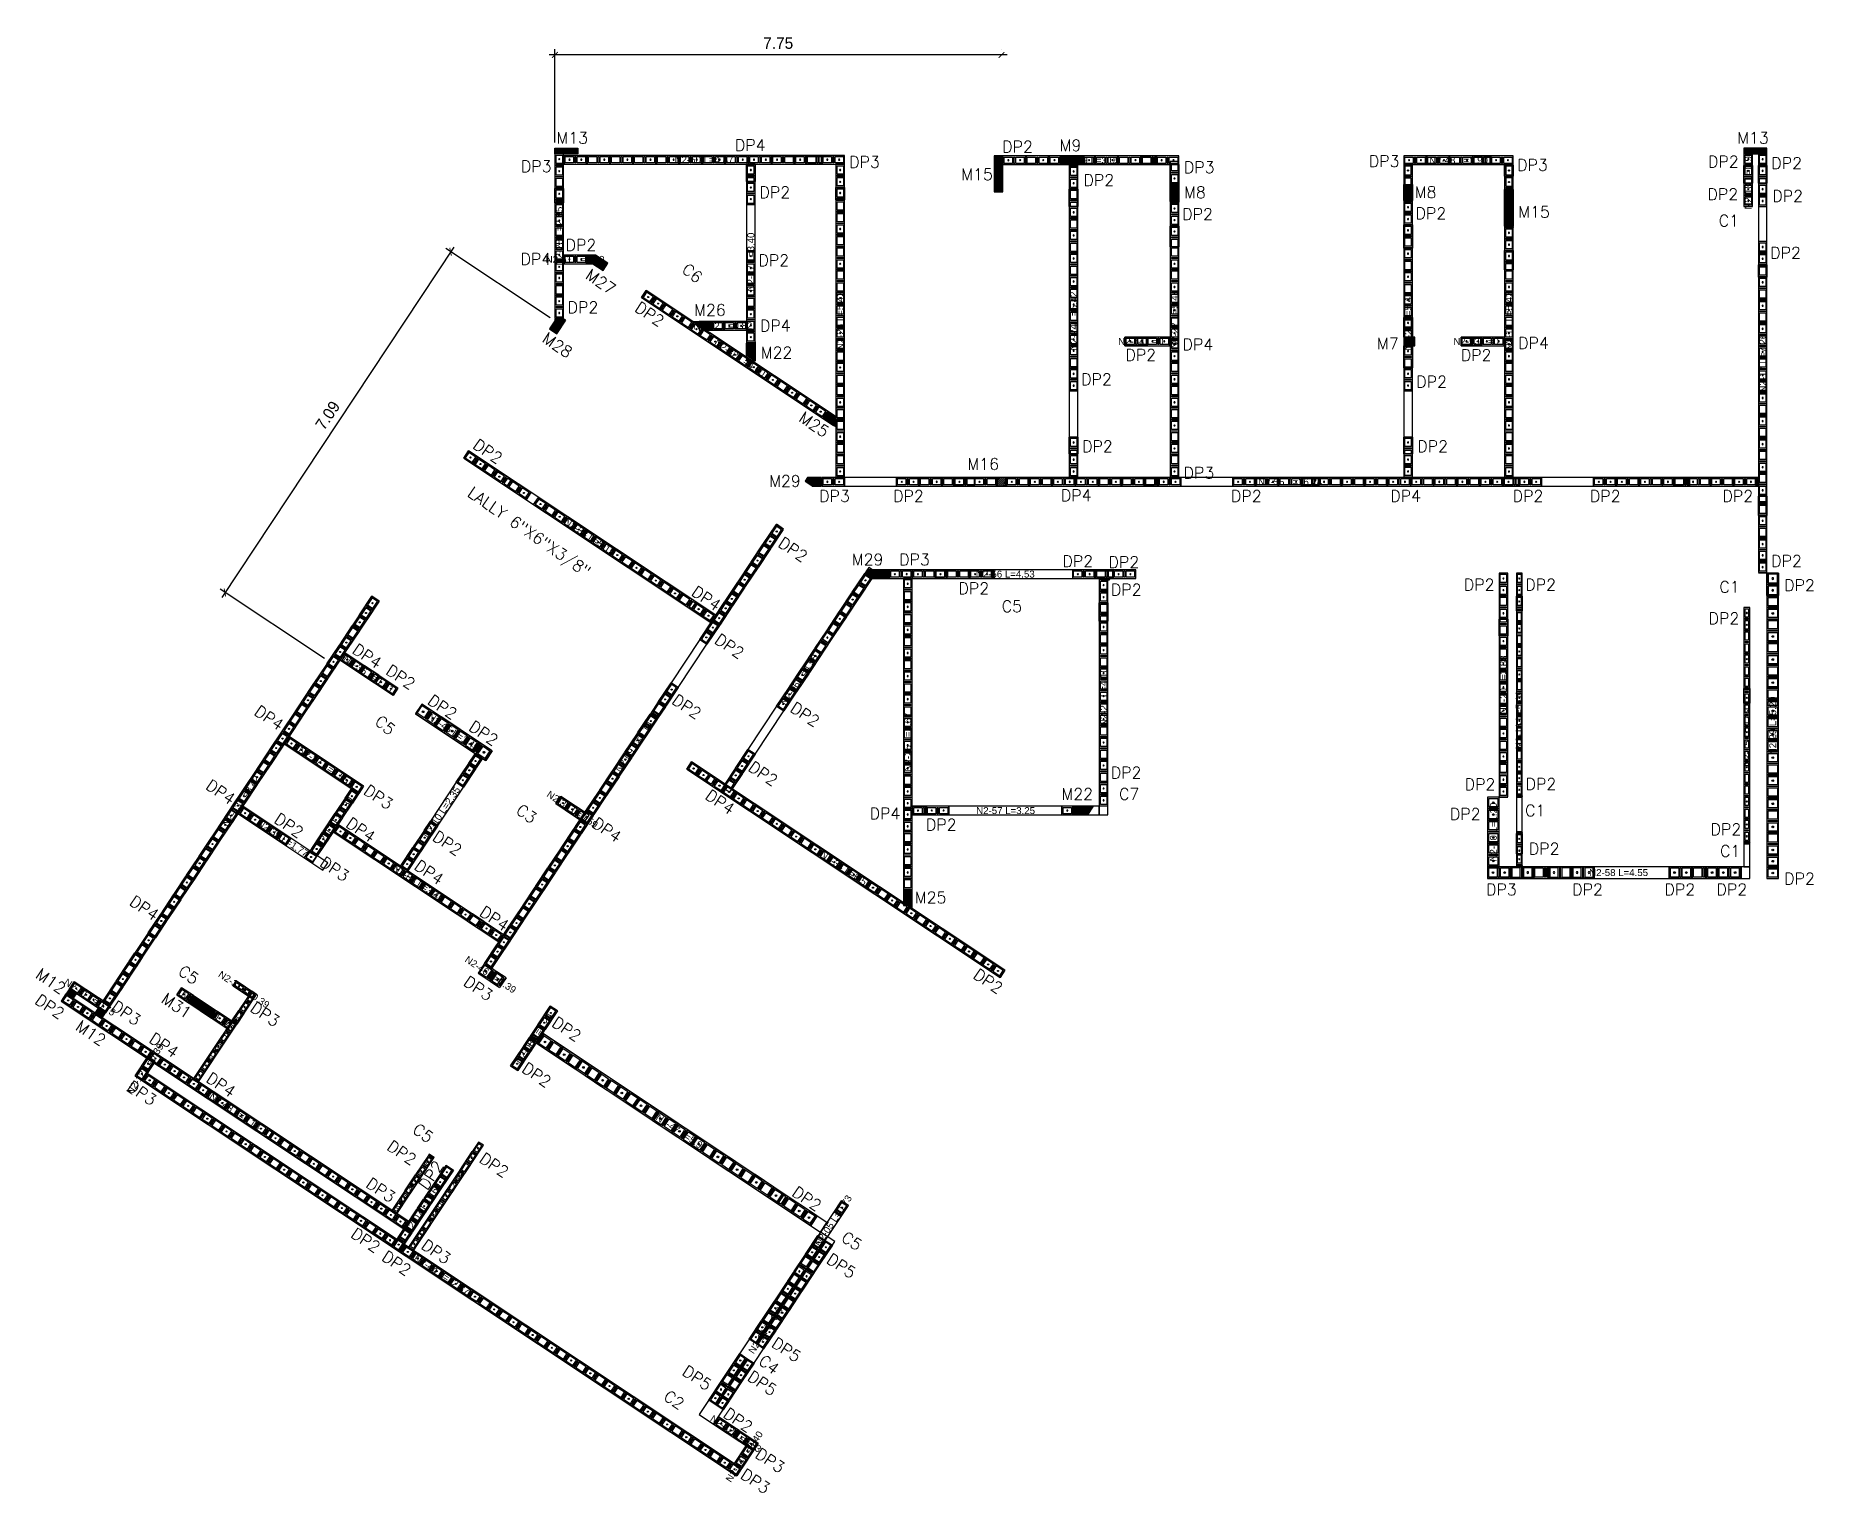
# Model space of a CAD drawing. Header units: metres. Extents: x -28.1 to 2.7, y -14.4 to 10.8.
import ezdxf
from ezdxf.enums import TextEntityAlignment as Align
from ezdxf.xclip import XClip

# ---------------------------------------------------------------- set-up
doc = ezdxf.new("R2010")
doc.units = ezdxf.units.M
doc.header["$XCLIPFRAME"] = 2
for name, color, linetype in [('block0.14', 1, 'Continuous'), ('BLOCK251', 1, 'Continuous'), ('BLOKS 008', 8, 'Continuous'), ('CUANT-MUROS-TEXTO', 7, 'Continuous'), ('hatch', 8, 'Continuous'), ('l1', 1, 'Continuous'), ('MOCHETAS 004', 4, 'Continuous'), ('N2 Muro de 10cm', 3, 'Continuous'), ('N2 Muro de 15cm', 1, 'Continuous'), ('N2 Muro de 15cm - Vano puerta', 2, 'Continuous'), ('N2 Muro de 20cm', 5, 'Continuous'), ('N2 Muro de 20cm - Vano puerta', 2, 'Continuous'), ('N2 Muro de contencion de 30cm', 6, 'Continuous'), ('S-hatch 002', 2, 'Continuous'), ('S-text 003', 3, 'Continuous'), ('TEX5', 4, 'Continuous')]:
    doc.layers.add(name, color=color, linetype=linetype)
doc.styles.add('ROMANS', font='romans')
doc.styles.add('ROTULOS', font='GOTHIC.TTF')
doc.styles.get("Standard").update_dxf_attribs({"font": 'arial.ttf'})
doc.dimstyles.new('DIM_100_2', dxfattribs={"dimtxt": 0.2, "dimasz": 0.1, "dimexe": 0.1, "dimexo": 0.1, "dimgap": 0.15, "dimtad": 1, "dimtxsty": 'ROTULOS', "dimblk": 'ARCHTICK', "dimcen": 0.1, "dimdle": 0.1, "dimclrd": 256, "dimclre": 256, "dimclrt": 1, "dimaunit": 1, "dimadec": 3, "dimazin": 3, "dimtfac": 1, "dimtix": 1, "dimtmove": 2, "dimatfit": 0, "dimldrblk": 'FLECHA', "dimfxl": 0.25, "dimtvp": 1, "dimlwd": -1, "dimlwe": -1})

msp = doc.modelspace()

# ---------------------------------------------------------------- texts
at = {"layer": 'CUANT-MUROS-TEXTO'}
for s, p in [('N2-50 L=4.87', (-16.546, 8.695)), ('N2-49 L=3.05', (-9.836, 8.685)), ('N2-48 L=1.90', (-3.461, 8.685)), ('N2-51 L=0.40', (-18.782, 6.967)), ('N2-52 L=0.82', (-16.219, 5.816)), ('N2-54 L=0.78', (-8.854, 5.545)), ('N2-53 L=0.75', (-3.039, 5.545)), ('N2-55 L=16.24', (-6.38, 3.111)), ('N2-56 L=4.53', (-11.321, 1.511)), ('N2-57 L=3.25', (-11.315, -2.589)), ('N2-58 L=4.55', (-0.684, -3.664))]:
    msp.add_text(s, height=0.12, dxfattribs=at).set_placement(p, align=Align.MIDDLE_CENTER)
for s, rotation, p in [('N2-18 L=0.91', 90, (1.564, 8.34)), ('N2-28 L=2.85', 90, (-19.057, 7.37)), ('N2-27 L=3.40', 90, (-15.734, 6.921)), ('N2-26 L=5.43', 90, (-14.184, 5.903)), ('N2-24 L=5.42', 90, (-10.136, 5.898)), ('N2-22 L=5.48', 90, (-8.386, 5.925)), ('N2-21 L=5.42', 90, (-4.336, 5.898)), ('N2-19 L=5.42', 90, (-2.586, 5.898)), ('N2-32 L=4.00', -33.6132, (-15.924, 5.258)), ('N2-17 L=7.26', 90, (1.814, 5.167)), ('N2-33 L=5.15', -33.6132, (-18.528, 2.158)), ('N2-36 L=1.11', -33.6132, (-22.358, -0.222)), ('N2-06 L=4.58', 56.3941, (-14.892, -0.32)), ('N2-20 L=3.88', 90, (-2.682, -0.41)), ('N2-23 L=4.10', 90, (-9.616, -0.614)), ('N2-16 L=5.09', 90, (-2.407, -1.017)), ('N2-29 L=5.29', 90, (1.989, -1.119)), ('N2-45 L=1.45', -33.6132, (-20.889, -1.228)), ('N2-25 L=5.67', 90, (-13.013, -1.4)), ('N2-15 L=4.49', 90, (1.539, -1.317)), ('N2-09 L=9.14', 56.3941, (-17.763, -1.478)), ('N2-37 L=1.55', -33.6132, (-23.138, -1.799)), ('N2-13 L=8.42', 56.3941, (-24.574, -2.422)), ('N2-11 L=1.30', 56.3941, (-22.956, -2.79)), ('N2-10 L=2.35', 56.3941, (-21.098, -2.617)), ('N2-35 L=0.59', -33.6132, (-18.827, -2.569)), ('N2-30 L=1.20', 90, (-2.857, -2.961)), ('N2-39 L=1.77', -33.6132, (-23.85, -3.067)), ('N2-34 L=6.52', -33.6132, (-14.086, -3.613)), ('N2-38 L=3.45', -33.6132, (-21.499, -3.849)), ('N2-46 L=0.39', -33.6132, (-20.247, -5.432)), ('N2-41 L=0.75', -33.6132, (-27.197, -5.825)), ('N2-31 L=0.39', -33.6132, (-24.524, -5.691)), ('N2-40 L=1.14', -33.6132, (-25.173, -6.037)), ('N2-03 L=1.82', 56.3941, (-24.852, -6.505)), ('N2-08 L=1.24', 56.3941, (-19.494, -6.536)), ('N2-12 L=0.39', 56.3941, (-26.24, -7.067)), ('N2-43 L=7.13', -33.6132, (-24.679, -7.803)), ('N2-47 L=5.92', -33.6132, (-16.937, -8.173)), ('N2-02 L=1.14', 56.3941, (-21.6, -9.073)), ('N2-01 L=2.19', 56.3941, (-21.021, -9.275)), ('N2-07 L=1.69', 56.3941, (-21.425, -9.485)), ('N2-05 L=0.73', 56.3941, (-14.305, -9.697)), ('N2-44 L=12.37', -33.6132, (-21.091, -10.634)), ('N2-14 L=3.80', 56.3941, (-15.453, -11.56)), ('N2-42 L=0.83', -33.6132, (-15.993, -13.392)), ('N2-04 L=0.40', 56.3941, (-15.849, -13.788))]:
    msp.add_text(s, height=0.12, rotation=rotation, dxfattribs=at).set_placement(p, align=Align.MIDDLE_CENTER)
at = {"layer": 'S-text 003', "style": 'ROMANS'}
for s, p in [('M13', (-18.557, 8.974)), ('DP4', (-15.478, 8.846)), ('DP2', (-10.842, 8.819)), ('M9', (-10.003, 8.845)), ('M13', (1.92, 8.974)), ('DP3', (-19.189, 8.479)), ('DP3', (-13.497, 8.555)), ('DP3', (-7.691, 8.462)), ('DP3', (-4.485, 8.569)), ('DP3', (-1.912, 8.504)), ('DP2', (1.398, 8.561)), ('DP2', (2.496, 8.534)), ('M15', (-11.537, 8.342)), ('DP2', (-9.433, 8.239)), ('DP2', (-15.052, 8.03)), ('M8', (-7.844, 8.028)), ('M8', (-3.843, 8.032)), ('DP2', (1.389, 7.996)), ('DP2', (2.514, 7.965)), ('DP2', (-7.721, 7.65)), ('DP2', (-3.673, 7.666)), ('M15', (-1.877, 7.69)), ('DP2', (-18.414, 7.116)), ('DP2', (2.477, 6.981)), ('DP4', (-19.195, 6.872)), ('DP2', (-15.07, 6.851)), ('DP2', (-18.379, 6.035)), ('M26', (-16.169, 5.989)), ('DP4', (-15.043, 5.718)), ('DP4', (-7.715, 5.392)), ('M7', (-4.497, 5.409)), ('DP4', (-1.894, 5.416)), ('M22', (-15.013, 5.251)), ('DP2', (-8.705, 5.21)), ('DP2', (-2.89, 5.207)), ('DP2', (-9.473, 4.787)), ('DP2', (-3.661, 4.745)), ('DP2', (-9.457, 3.625)), ('DP2', (-3.643, 3.627)), ('M16', (-11.43, 3.321)), ('M29', (-14.868, 3.024)), ('DP3', (-7.697, 3.167)), ('DP3', (-14.017, 2.763)), ('DP2', (-12.735, 2.763)), ('DP4', (-9.824, 2.775)), ('DP2', (-6.875, 2.763)), ('DP4', (-4.111, 2.766)), ('DP2', (-1.989, 2.763)), ('DP2', (-0.65, 2.763)), ('DP2', (1.649, 2.763)), ('M29', (-13.435, 1.663)), ('DP3', (-12.631, 1.663)), ('DP2', (-9.798, 1.634)), ('DP2', (-8.999, 1.617)), ('DP2', (2.494, 1.639)), ('DP2', (-11.601, 1.163)), ('DP2', (-8.957, 1.14)), ('DP2', (-2.836, 1.227)), ('DP2', (-1.77, 1.227)), ('DP2', (2.72, 1.218)), ('DP2', (1.409, 0.643)), ('DP2', (-8.96, -2.03)), ('DP2', (-2.821, -2.233)), ('DP2', (-1.765, -2.228)), ('M22', (-9.799, -2.403)), ('DP4', (-13.141, -2.739)), ('DP2', (-12.165, -2.933)), ('DP2', (-3.078, -2.749)), ('DP2', (1.443, -3.013)), ('DP2', (-1.709, -3.35)), ('DP2', (2.72, -3.868)), ('M25', (-12.342, -4.195)), ('DP3', (-2.451, -4.057)), ('DP2', (-0.957, -4.057)), ('DP2', (0.643, -4.057)), ('DP2', (1.545, -4.057))]:
    msp.add_text(s, height=0.2, dxfattribs=at).set_placement(p, align=Align.RIGHT)
for s, rotation, p in [('M27', 325.8929, (-18.165, 6.342)), ('DP2', 325.8929, (-17.325, 5.786)), ('M28', 325.8929, (-18.917, 5.243)), ('M25', 325.8929, (-14.465, 3.868)), ('DP2', 325.8929, (-20.13, 3.407)), ('DP2', 325.8929, (-14.838, 1.705)), ('DP4', 325.8929, (-16.341, 0.859)), ('DP2', 325.8929, (-15.938, 0.029)), ('DP4', 325.8929, (-22.222, -0.142)), ('DP2', 325.8929, (-21.641, -0.506)), ('DP2', 325.8929, (-20.917, -1.025)), ('DP2', 325.8929, (-16.68, -1.018)), ('DP4', 325.8929, (-23.922, -1.212)), ('DP2', 325.8929, (-14.628, -1.154)), ('DP2', 325.8929, (-20.203, -1.48)), ('DP2', 325.8929, (-15.355, -2.18)), ('DP4', 325.8929, (-24.765, -2.498)), ('DP3', 325.8929, (-22.027, -2.586)), ('DP4', 325.8929, (-16.101, -2.671)), ('DP2', 325.8929, (-23.58, -3.079)), ('DP4', 325.8929, (-22.332, -3.154)), ('DP4', 325.8929, (-18.066, -3.154)), ('DP2', 325.8929, (-20.833, -3.386)), ('DP3', 325.8929, (-22.787, -3.834)), ('DP4', 325.8929, (-21.148, -3.89)), ('DP4', 325.8929, (-26.089, -4.509)), ('DP4', 325.8929, (-20.016, -4.693)), ('M12', 325.8929, (-27.701, -5.783)), ('DP3', 325.8929, (-20.295, -5.902)), ('DP2', 325.8929, (-11.453, -5.778)), ('DP2', 325.8929, (-27.727, -6.219)), ('M31', 325.8929, (-25.522, -6.208)), ('DP3', 325.8929, (-26.401, -6.33)), ('DP3', 325.8929, (-23.993, -6.351)), ('DP2', 325.8929, (-18.763, -6.609)), ('M12', 325.8929, (-27.007, -6.683)), ('DP4', 325.8929, (-25.748, -6.887)), ('DP2', 325.8929, (-19.283, -7.401)), ('DP3', 325.8929, (-26.129, -7.717)), ('DP4', 325.8929, (-24.759, -7.573)), ('DP2', 325.8929, (-21.621, -8.752)), ('DP2', 325.8929, (-20.02, -8.966)), ('DP2', 55.8929, (-21.049, -8.745)), ('DP3', 325.8929, (-21.986, -9.399)), ('DP2', 325.8929, (-14.597, -9.549)), ('DP2', 325.8929, (-22.248, -10.27)), ('DP3', 325.8929, (-21.026, -10.467)), ('DP2', 325.8929, (-21.712, -10.667)), ('DP5', 325.8929, (-13.999, -10.713)), ('DP5', 325.8929, (-14.952, -12.167)), ('DP5', 325.8929, (-16.502, -12.655)), ('DP5', 325.8929, (-15.371, -12.746)), ('DP2', 325.8929, (-15.789, -13.387)), ('DP3', 325.8929, (-15.235, -14.087)), ('DP3', 325.8929, (-15.49, -14.446))]:
    msp.add_text(s, height=0.2, rotation=rotation, dxfattribs=at).set_placement(p, align=Align.RIGHT)
at = {"layer": 'TEX5', "style": 'ROMANS'}
for s, p in [('C1', (1.403, 7.536)), ('C1', (1.415, 1.189)), ('C5', (-11.031, 0.853)), ('C7', (-8.996, -2.403)), ('C1', (-1.954, -2.687)), ('C1', (1.428, -3.39))]:
    msp.add_text(s, height=0.2, dxfattribs=at).set_placement(p, align=Align.RIGHT)
for s, rotation, p in [('C6', 320.5738, (-16.676, 6.539)), ('LALLY 6"X6"X3/8"', 325.2763, (-18.601, 1.446)), ('C5', 319.7187, (-22.006, -1.299)), ('C3', 324.0715, (-19.54, -2.828)), ('C5', 325.5816, (-25.395, -5.617)), ('C5', 323.5358, (-21.336, -8.365)), ('C5', 326.3099, (-13.891, -10.231)), ('C4', 322.6961, (-15.338, -12.38)), ('C2', 325.8403, (-16.975, -12.984))]:
    msp.add_text(s, height=0.2, rotation=rotation, dxfattribs=at).set_placement(p, align=Align.RIGHT)

# ---------------------------------------------------------------- blocks, each defined once
blk = doc.blocks.new('*U9')
at = {"color": 251}
blk.add_lwpolyline([(135.551, -9.528), (135.751, -9.528)], dxfattribs=at)
for points in [[(135.551, -9.928), (135.751, -9.928), (135.751, -9.538), (135.551, -9.538)], [(135.731, -9.703), (135.571, -9.703), (135.571, -9.558), (135.731, -9.558)], [(135.731, -9.743), (135.571, -9.743), (135.571, -9.723), (135.731, -9.723)], [(135.731, -9.908), (135.571, -9.908), (135.571, -9.763), (135.731, -9.763)]]:
    blk.add_lwpolyline(points, close=True)
at = {"color": 3}
blk.add_circle((135.651, -9.835), 0.0144, dxfattribs=at)
blk = doc.blocks.new('*U11')
at = {"color": 251}
blk.add_lwpolyline([(135.551, -9.528), (135.751, -9.528)], dxfattribs=at)
for points in [[(135.551, -9.928), (135.751, -9.928), (135.751, -9.538), (135.551, -9.538)], [(135.731, -9.703), (135.571, -9.703), (135.571, -9.558), (135.731, -9.558)], [(135.731, -9.743), (135.571, -9.743), (135.571, -9.723), (135.731, -9.723)], [(135.731, -9.908), (135.571, -9.908), (135.571, -9.763), (135.731, -9.763)]]:
    blk.add_lwpolyline(points, close=True)
at = {"color": 3}
blk.add_circle((135.651, -9.835), 0.0144, dxfattribs=at)
blk = doc.blocks.new('*U12')
at = {"color": 251}
blk.add_lwpolyline([(135.551, -9.528), (135.751, -9.528)], dxfattribs=at)
for points in [[(135.551, -9.928), (135.751, -9.928), (135.751, -9.538), (135.551, -9.538)], [(135.731, -9.703), (135.571, -9.703), (135.571, -9.558), (135.731, -9.558)], [(135.731, -9.743), (135.571, -9.743), (135.571, -9.723), (135.731, -9.723)], [(135.731, -9.908), (135.571, -9.908), (135.571, -9.763), (135.731, -9.763)]]:
    blk.add_lwpolyline(points, close=True)
at = {"color": 3}
blk.add_circle((135.651, -9.835), 0.0144, dxfattribs=at)
blk = doc.blocks.new('*U18')
for points in [[(-0.075, 0.4), (0.075, 0.4), (0.075, 0.01), (-0.075, 0.01)], [(0.055, 0.38), (-0.055, 0.38), (-0.055, 0.235), (0.055, 0.235)], [(0.055, 0.215), (-0.055, 0.215), (-0.055, 0.195), (0.055, 0.195)], [(0.055, 0.175), (-0.055, 0.175), (-0.055, 0.03), (0.055, 0.03)]]:
    blk.add_lwpolyline(points, close=True)
at = {"color": 251}
blk.add_lwpolyline([(-0.075, 0), (0.075, 0)], dxfattribs=at)
at = {"color": 3}
for centre in [(0, 0.307), (0, 0.102)]:
    blk.add_circle(centre, 0.00953, dxfattribs=at)
blk = doc.blocks.new('*U19')
for points in [[(-0.075, 0.4), (0.075, 0.4), (0.075, 0.01), (-0.075, 0.01)], [(0.055, 0.38), (-0.055, 0.38), (-0.055, 0.235), (0.055, 0.235)], [(0.055, 0.215), (-0.055, 0.215), (-0.055, 0.195), (0.055, 0.195)], [(0.055, 0.175), (-0.055, 0.175), (-0.055, 0.03), (0.055, 0.03)]]:
    blk.add_lwpolyline(points, close=True)
at = {"color": 251}
blk.add_lwpolyline([(-0.075, 0), (0.075, 0)], dxfattribs=at)
at = {"color": 3}
blk.add_circle((0, 0.307), 0.00953, dxfattribs=at)
blk = doc.blocks.new('*U20')
for points in [[(-0.075, 0.4), (0.075, 0.4), (0.075, 0.01), (-0.075, 0.01)], [(0.055, 0.38), (-0.055, 0.38), (-0.055, 0.235), (0.055, 0.235)], [(0.055, 0.215), (-0.055, 0.215), (-0.055, 0.195), (0.055, 0.195)], [(0.055, 0.175), (-0.055, 0.175), (-0.055, 0.03), (0.055, 0.03)]]:
    blk.add_lwpolyline(points, close=True)
at = {"color": 251}
blk.add_lwpolyline([(-0.075, 0), (0.075, 0)], dxfattribs=at)
at = {"color": 3}
blk.add_circle((0, 0.307), 0.00953, dxfattribs=at)
blk = doc.blocks.new('*U21')
for points in [[(-0.075, 0.4), (0.075, 0.4), (0.075, 0.01), (-0.075, 0.01)], [(0.055, 0.38), (-0.055, 0.38), (-0.055, 0.235), (0.055, 0.235)], [(0.055, 0.215), (-0.055, 0.215), (-0.055, 0.195), (0.055, 0.195)], [(0.055, 0.175), (-0.055, 0.175), (-0.055, 0.03), (0.055, 0.03)]]:
    blk.add_lwpolyline(points, close=True)
at = {"color": 251}
blk.add_lwpolyline([(-0.075, 0), (0.075, 0)], dxfattribs=at)
at = {"color": 3}
blk.add_circle((0, 0.307), 0.00953, dxfattribs=at)
blk = doc.blocks.new('*U22')
for points in [[(-0.075, 0.4), (0.075, 0.4), (0.075, 0.01), (-0.075, 0.01)], [(0.055, 0.38), (-0.055, 0.38), (-0.055, 0.235), (0.055, 0.235)], [(0.055, 0.215), (-0.055, 0.215), (-0.055, 0.195), (0.055, 0.195)], [(0.055, 0.175), (-0.055, 0.175), (-0.055, 0.03), (0.055, 0.03)]]:
    blk.add_lwpolyline(points, close=True)
at = {"color": 251}
blk.add_lwpolyline([(-0.075, 0), (0.075, 0)], dxfattribs=at)
at = {"color": 3}
blk.add_circle((0, 0.307), 0.00953, dxfattribs=at)
blk = doc.blocks.new('*U23')
for points in [[(-0.075, 0.4), (0.075, 0.4), (0.075, 0.01), (-0.075, 0.01)], [(0.055, 0.38), (-0.055, 0.38), (-0.055, 0.235), (0.055, 0.235)], [(0.055, 0.215), (-0.055, 0.215), (-0.055, 0.195), (0.055, 0.195)], [(0.055, 0.175), (-0.055, 0.175), (-0.055, 0.03), (0.055, 0.03)]]:
    blk.add_lwpolyline(points, close=True)
at = {"color": 251}
blk.add_lwpolyline([(-0.075, 0), (0.075, 0)], dxfattribs=at)
at = {"color": 3}
blk.add_circle((0, 0.307), 0.00953, dxfattribs=at)
blk = doc.blocks.new('*U24')
for points in [[(-0.075, 0.4), (0.075, 0.4), (0.075, 0.01), (-0.075, 0.01)], [(0.055, 0.38), (-0.055, 0.38), (-0.055, 0.235), (0.055, 0.235)], [(0.055, 0.215), (-0.055, 0.215), (-0.055, 0.195), (0.055, 0.195)], [(0.055, 0.175), (-0.055, 0.175), (-0.055, 0.03), (0.055, 0.03)]]:
    blk.add_lwpolyline(points, close=True)
at = {"color": 251}
blk.add_lwpolyline([(-0.075, 0), (0.075, 0)], dxfattribs=at)
at = {"color": 3}
blk.add_circle((0, 0.307), 0.00953, dxfattribs=at)
blk = doc.blocks.new('*U25')
for points in [[(-0.075, 0.4), (0.075, 0.4), (0.075, 0.01), (-0.075, 0.01)], [(0.055, 0.38), (-0.055, 0.38), (-0.055, 0.235), (0.055, 0.235)], [(0.055, 0.215), (-0.055, 0.215), (-0.055, 0.195), (0.055, 0.195)], [(0.055, 0.175), (-0.055, 0.175), (-0.055, 0.03), (0.055, 0.03)]]:
    blk.add_lwpolyline(points, close=True)
at = {"color": 251}
blk.add_lwpolyline([(-0.075, 0), (0.075, 0)], dxfattribs=at)
at = {"color": 3}
for centre in [(0, 0.307), (0, 0.102)]:
    blk.add_circle(centre, 0.00953, dxfattribs=at)
blk = doc.blocks.new('*U26')
for points in [[(-0.075, 0.4), (0.075, 0.4), (0.075, 0.01), (-0.075, 0.01)], [(0.055, 0.38), (-0.055, 0.38), (-0.055, 0.235), (0.055, 0.235)], [(0.055, 0.215), (-0.055, 0.215), (-0.055, 0.195), (0.055, 0.195)], [(0.055, 0.175), (-0.055, 0.175), (-0.055, 0.03), (0.055, 0.03)]]:
    blk.add_lwpolyline(points, close=True)
at = {"color": 3}
blk.add_circle((0, 0.307), 0.00953, dxfattribs=at)
blk = doc.blocks.new('*U28')
for points in [[(-0.075, 0.4), (0.075, 0.4), (0.075, 0.01), (-0.075, 0.01)], [(0.055, 0.38), (-0.055, 0.38), (-0.055, 0.235), (0.055, 0.235)], [(0.055, 0.215), (-0.055, 0.215), (-0.055, 0.195), (0.055, 0.195)], [(0.055, 0.175), (-0.055, 0.175), (-0.055, 0.03), (0.055, 0.03)]]:
    blk.add_lwpolyline(points, close=True)
at = {"color": 251}
blk.add_lwpolyline([(-0.075, 0), (0.075, 0)], dxfattribs=at)
at = {"color": 3}
blk.add_circle((0, 0.102), 0.00953, dxfattribs=at)
blk = doc.blocks.new('*U29')
for points in [[(-0.075, 0.4), (0.075, 0.4), (0.075, 0.01), (-0.075, 0.01)], [(0.055, 0.38), (-0.055, 0.38), (-0.055, 0.235), (0.055, 0.235)], [(0.055, 0.215), (-0.055, 0.215), (-0.055, 0.195), (0.055, 0.195)], [(0.055, 0.175), (-0.055, 0.175), (-0.055, 0.03), (0.055, 0.03)]]:
    blk.add_lwpolyline(points, close=True)
at = {"color": 251}
blk.add_lwpolyline([(-0.075, 0), (0.075, 0)], dxfattribs=at)
at = {"color": 3}
for centre in [(0, 0.307), (0, 0.102)]:
    blk.add_circle(centre, 0.00953, dxfattribs=at)
blk = doc.blocks.new('*U30')
for points in [[(-0.075, 0.4), (0.075, 0.4), (0.075, 0.01), (-0.075, 0.01)], [(0.055, 0.38), (-0.055, 0.38), (-0.055, 0.235), (0.055, 0.235)], [(0.055, 0.215), (-0.055, 0.215), (-0.055, 0.195), (0.055, 0.195)], [(0.055, 0.175), (-0.055, 0.175), (-0.055, 0.03), (0.055, 0.03)]]:
    blk.add_lwpolyline(points, close=True)
at = {"color": 251}
blk.add_lwpolyline([(-0.075, 0), (0.075, 0)], dxfattribs=at)
at = {"color": 3}
blk.add_circle((0, 0.102), 0.00953, dxfattribs=at)
blk = doc.blocks.new('*U31')
for points in [[(-0.075, 0.4), (0.075, 0.4), (0.075, 0.01), (-0.075, 0.01)], [(0.055, 0.38), (-0.055, 0.38), (-0.055, 0.235), (0.055, 0.235)], [(0.055, 0.215), (-0.055, 0.215), (-0.055, 0.195), (0.055, 0.195)], [(0.055, 0.175), (-0.055, 0.175), (-0.055, 0.03), (0.055, 0.03)]]:
    blk.add_lwpolyline(points, close=True)
at = {"color": 251}
blk.add_lwpolyline([(-0.075, 0), (0.075, 0)], dxfattribs=at)
at = {"color": 3}
blk.add_circle((0, 0.102), 0.00953, dxfattribs=at)
blk = doc.blocks.new('*U17')
for points in [[(-0.075, 0.4), (0.075, 0.4), (0.075, 0.01), (-0.075, 0.01)], [(0.055, 0.38), (-0.055, 0.38), (-0.055, 0.235), (0.055, 0.235)], [(0.055, 0.215), (-0.055, 0.215), (-0.055, 0.195), (0.055, 0.195)], [(0.055, 0.175), (-0.055, 0.175), (-0.055, 0.03), (0.055, 0.03)]]:
    blk.add_lwpolyline(points, close=True)
blk = doc.blocks.new('*U32')
for points in [[(-0.075, 0.4), (0.075, 0.4), (0.075, 0.01), (-0.075, 0.01)], [(0.055, 0.38), (-0.055, 0.38), (-0.055, 0.235), (0.055, 0.235)], [(0.055, 0.215), (-0.055, 0.215), (-0.055, 0.195), (0.055, 0.195)], [(0.055, 0.175), (-0.055, 0.175), (-0.055, 0.03), (0.055, 0.03)]]:
    blk.add_lwpolyline(points, close=True)
at = {"color": 251}
blk.add_lwpolyline([(-0.075, 0), (0.075, 0)], dxfattribs=at)
at = {"color": 3}
blk.add_circle((0, 0.102), 0.00953, dxfattribs=at)
blk = doc.blocks.new('*U33')
for points in [[(-0.075, 0.4), (0.075, 0.4), (0.075, 0.01), (-0.075, 0.01)], [(0.055, 0.38), (-0.055, 0.38), (-0.055, 0.235), (0.055, 0.235)], [(0.055, 0.215), (-0.055, 0.215), (-0.055, 0.195), (0.055, 0.195)], [(0.055, 0.175), (-0.055, 0.175), (-0.055, 0.03), (0.055, 0.03)]]:
    blk.add_lwpolyline(points, close=True)
at = {"color": 251}
blk.add_lwpolyline([(-0.075, 0), (0.075, 0)], dxfattribs=at)
at = {"color": 3}
blk.add_circle((0, 0.102), 0.00953, dxfattribs=at)
blk = doc.blocks.new('*U34')
for points in [[(-0.075, 0.4), (0.075, 0.4), (0.075, 0.01), (-0.075, 0.01)], [(0.055, 0.38), (-0.055, 0.38), (-0.055, 0.235), (0.055, 0.235)], [(0.055, 0.215), (-0.055, 0.215), (-0.055, 0.195), (0.055, 0.195)], [(0.055, 0.175), (-0.055, 0.175), (-0.055, 0.03), (0.055, 0.03)]]:
    blk.add_lwpolyline(points, close=True)
at = {"color": 251}
blk.add_lwpolyline([(-0.075, 0), (0.075, 0)], dxfattribs=at)
at = {"color": 3}
blk.add_circle((0, 0.102), 0.00953, dxfattribs=at)
blk = doc.blocks.new('*U35')
for points in [[(-0.075, 0.4), (0.075, 0.4), (0.075, 0.01), (-0.075, 0.01)], [(0.055, 0.38), (-0.055, 0.38), (-0.055, 0.235), (0.055, 0.235)], [(0.055, 0.215), (-0.055, 0.215), (-0.055, 0.195), (0.055, 0.195)], [(0.055, 0.175), (-0.055, 0.175), (-0.055, 0.03), (0.055, 0.03)]]:
    blk.add_lwpolyline(points, close=True)
at = {"color": 251}
blk.add_lwpolyline([(-0.075, 0), (0.075, 0)], dxfattribs=at)
at = {"color": 3}
blk.add_circle((0, 0.102), 0.00953, dxfattribs=at)
blk = doc.blocks.new('*U36')
for points in [[(-0.075, 0.4), (0.075, 0.4), (0.075, 0.01), (-0.075, 0.01)], [(0.055, 0.38), (-0.055, 0.38), (-0.055, 0.235), (0.055, 0.235)], [(0.055, 0.215), (-0.055, 0.215), (-0.055, 0.195), (0.055, 0.195)], [(0.055, 0.175), (-0.055, 0.175), (-0.055, 0.03), (0.055, 0.03)]]:
    blk.add_lwpolyline(points, close=True)
at = {"color": 251}
blk.add_lwpolyline([(-0.075, 0), (0.075, 0)], dxfattribs=at)
at = {"color": 3}
blk.add_circle((0, 0.102), 0.00953, dxfattribs=at)
blk = doc.blocks.new('*U37')
for points in [[(-0.075, 0.4), (0.075, 0.4), (0.075, 0.01), (-0.075, 0.01)], [(0.055, 0.38), (-0.055, 0.38), (-0.055, 0.235), (0.055, 0.235)], [(0.055, 0.215), (-0.055, 0.215), (-0.055, 0.195), (0.055, 0.195)], [(0.055, 0.175), (-0.055, 0.175), (-0.055, 0.03), (0.055, 0.03)]]:
    blk.add_lwpolyline(points, close=True)
at = {"color": 251}
blk.add_lwpolyline([(-0.075, 0), (0.075, 0)], dxfattribs=at)
at = {"color": 3}
blk.add_circle((0, 0.102), 0.00953, dxfattribs=at)
blk = doc.blocks.new('*U38')
for points in [[(-0.075, 0.4), (0.075, 0.4), (0.075, 0.01), (-0.075, 0.01)], [(0.055, 0.38), (-0.055, 0.38), (-0.055, 0.235), (0.055, 0.235)], [(0.055, 0.215), (-0.055, 0.215), (-0.055, 0.195), (0.055, 0.195)], [(0.055, 0.175), (-0.055, 0.175), (-0.055, 0.03), (0.055, 0.03)]]:
    blk.add_lwpolyline(points, close=True)
at = {"color": 251}
blk.add_lwpolyline([(-0.075, 0), (0.075, 0)], dxfattribs=at)
at = {"color": 3}
blk.add_circle((0, 0.102), 0.00953, dxfattribs=at)
blk = doc.blocks.new('*U39')
for points in [[(-0.075, 0.4), (0.075, 0.4), (0.075, 0.01), (-0.075, 0.01)], [(0.055, 0.38), (-0.055, 0.38), (-0.055, 0.235), (0.055, 0.235)], [(0.055, 0.215), (-0.055, 0.215), (-0.055, 0.195), (0.055, 0.195)], [(0.055, 0.175), (-0.055, 0.175), (-0.055, 0.03), (0.055, 0.03)]]:
    blk.add_lwpolyline(points, close=True)
at = {"color": 251}
blk.add_lwpolyline([(-0.075, 0), (0.075, 0)], dxfattribs=at)
at = {"color": 3}
blk.add_circle((0, 0.102), 0.00953, dxfattribs=at)
blk = doc.blocks.new('*U40')
for points in [[(-0.075, 0.4), (0.075, 0.4), (0.075, 0.21), (-0.075, 0.21)], [(0.055, 0.38), (-0.055, 0.38), (-0.055, 0.235), (0.055, 0.235)]]:
    blk.add_lwpolyline(points, close=True)
at = {"color": 251}
blk.add_lwpolyline([(-0.075, 0.2), (0.075, 0.2)], dxfattribs=at)
blk.add_lwpolyline([(0.055, 0.21), (0.055, 0.215), (-0.055, 0.215), (-0.055, 0.21)])
at = {"color": 3}
blk.add_circle((0, 0.307), 0.00953, dxfattribs=at)
blk = doc.blocks.new('*U41')
for points in [[(-0.075, 0.4), (0.075, 0.4), (0.075, 0.01), (-0.075, 0.01)], [(0.055, 0.38), (-0.055, 0.38), (-0.055, 0.235), (0.055, 0.235)], [(0.055, 0.215), (-0.055, 0.215), (-0.055, 0.195), (0.055, 0.195)], [(0.055, 0.175), (-0.055, 0.175), (-0.055, 0.03), (0.055, 0.03)]]:
    blk.add_lwpolyline(points, close=True)
at = {"color": 251}
blk.add_lwpolyline([(-0.075, 0), (0.075, 0)], dxfattribs=at)
at = {"color": 3}
for centre in [(0, 0.307), (0, 0.102)]:
    blk.add_circle(centre, 0.00953, dxfattribs=at)
blk = doc.blocks.new('*U42')
for points in [[(-0.075, 0.4), (0.075, 0.4), (0.075, 0.01), (-0.075, 0.01)], [(0.055, 0.38), (-0.055, 0.38), (-0.055, 0.235), (0.055, 0.235)], [(0.055, 0.215), (-0.055, 0.215), (-0.055, 0.195), (0.055, 0.195)], [(0.055, 0.175), (-0.055, 0.175), (-0.055, 0.03), (0.055, 0.03)]]:
    blk.add_lwpolyline(points, close=True)
at = {"color": 251}
blk.add_lwpolyline([(-0.075, 0), (0.075, 0)], dxfattribs=at)
at = {"color": 3}
for centre in [(0, 0.307), (0, 0.102)]:
    blk.add_circle(centre, 0.00953, dxfattribs=at)
blk = doc.blocks.new('*U43')
for points in [[(-0.075, 0.4), (0.075, 0.4), (0.075, 0.21), (-0.075, 0.21)], [(0.055, 0.38), (-0.055, 0.38), (-0.055, 0.235), (0.055, 0.235)]]:
    blk.add_lwpolyline(points, close=True)
at = {"color": 251}
blk.add_lwpolyline([(-0.075, 0.2), (0.075, 0.2)], dxfattribs=at)
blk.add_lwpolyline([(0.055, 0.21), (0.055, 0.215), (-0.055, 0.215), (-0.055, 0.21)])
at = {"color": 3}
blk.add_circle((0, 0.307), 0.00953, dxfattribs=at)
blk = doc.blocks.new('*U44')
for points in [[(-0.075, 0.4), (0.075, 0.4), (0.075, 0.01), (-0.075, 0.01)], [(0.055, 0.38), (-0.055, 0.38), (-0.055, 0.235), (0.055, 0.235)], [(0.055, 0.215), (-0.055, 0.215), (-0.055, 0.195), (0.055, 0.195)], [(0.055, 0.175), (-0.055, 0.175), (-0.055, 0.03), (0.055, 0.03)]]:
    blk.add_lwpolyline(points, close=True)
at = {"color": 3}
blk.add_circle((0, 0.307), 0.00953, dxfattribs=at)
blk = doc.blocks.new('*U45')
for points in [[(-0.075, 0.4), (0.075, 0.4), (0.075, 0.21), (-0.075, 0.21)], [(0.055, 0.38), (-0.055, 0.38), (-0.055, 0.235), (0.055, 0.235)]]:
    blk.add_lwpolyline(points, close=True)
at = {"color": 251}
blk.add_lwpolyline([(-0.075, 0.2), (0.075, 0.2)], dxfattribs=at)
blk.add_lwpolyline([(0.055, 0.21), (0.055, 0.215), (-0.055, 0.215), (-0.055, 0.21)])
at = {"color": 3}
blk.add_circle((0, 0.307), 0.00953, dxfattribs=at)
blk = doc.blocks.new('*U46')
for points in [[(-0.075, 0.4), (0.075, 0.4), (0.075, 0.01), (-0.075, 0.01)], [(0.055, 0.38), (-0.055, 0.38), (-0.055, 0.235), (0.055, 0.235)], [(0.055, 0.215), (-0.055, 0.215), (-0.055, 0.195), (0.055, 0.195)], [(0.055, 0.175), (-0.055, 0.175), (-0.055, 0.03), (0.055, 0.03)]]:
    blk.add_lwpolyline(points, close=True)
at = {"color": 251}
blk.add_lwpolyline([(-0.075, 0), (0.075, 0)], dxfattribs=at)
at = {"color": 3}
for centre in [(0, 0.307), (0, 0.102)]:
    blk.add_circle(centre, 0.00953, dxfattribs=at)
blk = doc.blocks.new('*U47')
for points in [[(-0.075, 0.4), (0.075, 0.4), (0.075, 0.01), (-0.075, 0.01)], [(0.055, 0.38), (-0.055, 0.38), (-0.055, 0.235), (0.055, 0.235)], [(0.055, 0.215), (-0.055, 0.215), (-0.055, 0.195), (0.055, 0.195)], [(0.055, 0.175), (-0.055, 0.175), (-0.055, 0.03), (0.055, 0.03)]]:
    blk.add_lwpolyline(points, close=True)
at = {"color": 251}
blk.add_lwpolyline([(-0.075, 0), (0.075, 0)], dxfattribs=at)
at = {"color": 3}
blk.add_circle((0, 0.102), 0.00953, dxfattribs=at)
blk = doc.blocks.new('*U48')
for points in [[(-0.075, 0.4), (0.075, 0.4), (0.075, 0.01), (-0.075, 0.01)], [(0.055, 0.38), (-0.055, 0.38), (-0.055, 0.235), (0.055, 0.235)], [(0.055, 0.215), (-0.055, 0.215), (-0.055, 0.195), (0.055, 0.195)], [(0.055, 0.175), (-0.055, 0.175), (-0.055, 0.03), (0.055, 0.03)]]:
    blk.add_lwpolyline(points, close=True)
at = {"color": 251}
blk.add_lwpolyline([(-0.075, 0), (0.075, 0)], dxfattribs=at)
at = {"color": 3}
blk.add_circle((0, 0.102), 0.00953, dxfattribs=at)
blk = doc.blocks.new('*U27')
for points in [[(-0.075, 0.4), (0.075, 0.4), (0.075, 0.01), (-0.075, 0.01)], [(0.055, 0.38), (-0.055, 0.38), (-0.055, 0.235), (0.055, 0.235)], [(0.055, 0.215), (-0.055, 0.215), (-0.055, 0.195), (0.055, 0.195)], [(0.055, 0.175), (-0.055, 0.175), (-0.055, 0.03), (0.055, 0.03)]]:
    blk.add_lwpolyline(points, close=True)
at = {"color": 251}
blk.add_lwpolyline([(-0.075, 0), (0.075, 0)], dxfattribs=at)
at = {"color": 3}
for centre in [(0, 0.307), (0, 0.102)]:
    blk.add_circle(centre, 0.00953, dxfattribs=at)
blk = doc.blocks.new('*U49')
for points in [[(-0.075, 0.4), (0.075, 0.4), (0.075, 0.01), (-0.075, 0.01)], [(0.055, 0.38), (-0.055, 0.38), (-0.055, 0.235), (0.055, 0.235)], [(0.055, 0.215), (-0.055, 0.215), (-0.055, 0.195), (0.055, 0.195)], [(0.055, 0.175), (-0.055, 0.175), (-0.055, 0.03), (0.055, 0.03)]]:
    blk.add_lwpolyline(points, close=True)
blk = doc.blocks.new('*U50')
for points in [[(-0.075, 0.4), (0.075, 0.4), (0.075, 0.01), (-0.075, 0.01)], [(0.055, 0.38), (-0.055, 0.38), (-0.055, 0.235), (0.055, 0.235)], [(0.055, 0.215), (-0.055, 0.215), (-0.055, 0.195), (0.055, 0.195)], [(0.055, 0.175), (-0.055, 0.175), (-0.055, 0.03), (0.055, 0.03)]]:
    blk.add_lwpolyline(points, close=True)
at = {"color": 251}
blk.add_lwpolyline([(-0.075, 0), (0.075, 0)], dxfattribs=at)
at = {"color": 3}
for centre in [(0, 0.307), (0, 0.102)]:
    blk.add_circle(centre, 0.00953, dxfattribs=at)
blk = doc.blocks.new('*U51')
for points in [[(-0.075, 0.4), (0.075, 0.4), (0.075, 0.01), (-0.075, 0.01)], [(0.055, 0.38), (-0.055, 0.38), (-0.055, 0.235), (0.055, 0.235)], [(0.055, 0.215), (-0.055, 0.215), (-0.055, 0.195), (0.055, 0.195)], [(0.055, 0.175), (-0.055, 0.175), (-0.055, 0.03), (0.055, 0.03)]]:
    blk.add_lwpolyline(points, close=True)
at = {"color": 251}
blk.add_lwpolyline([(-0.075, 0), (0.075, 0)], dxfattribs=at)
at = {"color": 3}
blk.add_circle((0, 0.102), 0.00953, dxfattribs=at)
blk = doc.blocks.new('*U52')
for points in [[(-0.075, 0.4), (0.075, 0.4), (0.075, 0.21), (-0.075, 0.21)], [(0.055, 0.38), (-0.055, 0.38), (-0.055, 0.235), (0.055, 0.235)]]:
    blk.add_lwpolyline(points, close=True)
at = {"color": 251}
blk.add_lwpolyline([(-0.075, 0.2), (0.075, 0.2)], dxfattribs=at)
blk.add_lwpolyline([(0.055, 0.21), (0.055, 0.215), (-0.055, 0.215), (-0.055, 0.21)])
at = {"color": 3}
blk.add_circle((0, 0.307), 0.00953, dxfattribs=at)
blk = doc.blocks.new('*U53')
for points in [[(-0.075, 0.4), (0.075, 0.4), (0.075, 0.21), (-0.075, 0.21)], [(0.055, 0.38), (-0.055, 0.38), (-0.055, 0.235), (0.055, 0.235)]]:
    blk.add_lwpolyline(points, close=True)
at = {"color": 251}
blk.add_lwpolyline([(-0.075, 0.2), (0.075, 0.2)], dxfattribs=at)
blk.add_lwpolyline([(0.055, 0.21), (0.055, 0.215), (-0.055, 0.215), (-0.055, 0.21)])
at = {"color": 3}
blk.add_circle((0, 0.307), 0.00953, dxfattribs=at)
blk = doc.blocks.new('*U54')
for points in [[(-0.075, 0.4), (0.075, 0.4), (0.075, 0.01), (-0.075, 0.01)], [(0.055, 0.38), (-0.055, 0.38), (-0.055, 0.235), (0.055, 0.235)], [(0.055, 0.215), (-0.055, 0.215), (-0.055, 0.195), (0.055, 0.195)], [(0.055, 0.175), (-0.055, 0.175), (-0.055, 0.03), (0.055, 0.03)]]:
    blk.add_lwpolyline(points, close=True)
at = {"color": 251}
blk.add_lwpolyline([(-0.075, 0), (0.075, 0)], dxfattribs=at)
at = {"color": 3}
blk.add_circle((0, 0.102), 0.00953, dxfattribs=at)
blk = doc.blocks.new('*U55')
for points in [[(-0.075, 0.4), (0.075, 0.4), (0.075, 0.01), (-0.075, 0.01)], [(0.055, 0.38), (-0.055, 0.38), (-0.055, 0.235), (0.055, 0.235)], [(0.055, 0.215), (-0.055, 0.215), (-0.055, 0.195), (0.055, 0.195)], [(0.055, 0.175), (-0.055, 0.175), (-0.055, 0.03), (0.055, 0.03)]]:
    blk.add_lwpolyline(points, close=True)
at = {"color": 251}
blk.add_lwpolyline([(-0.075, 0), (0.075, 0)], dxfattribs=at)
at = {"color": 3}
blk.add_circle((0, 0.102), 0.00953, dxfattribs=at)
blk = doc.blocks.new('*U56')
for points in [[(-0.075, 0.4), (0.075, 0.4), (0.075, 0.01), (-0.075, 0.01)], [(0.055, 0.38), (-0.055, 0.38), (-0.055, 0.235), (0.055, 0.235)], [(0.055, 0.215), (-0.055, 0.215), (-0.055, 0.195), (0.055, 0.195)], [(0.055, 0.175), (-0.055, 0.175), (-0.055, 0.03), (0.055, 0.03)]]:
    blk.add_lwpolyline(points, close=True)
at = {"color": 251}
blk.add_lwpolyline([(-0.075, 0), (0.075, 0)], dxfattribs=at)
at = {"color": 3}
for centre in [(0, 0.307), (0, 0.102)]:
    blk.add_circle(centre, 0.00953, dxfattribs=at)
blk = doc.blocks.new('*U57')
at = {"color": 251}
blk.add_lwpolyline([(135.551, -9.528), (135.751, -9.528)], dxfattribs=at)
for points in [[(135.551, -9.928), (135.751, -9.928), (135.751, -9.538), (135.551, -9.538)], [(135.731, -9.703), (135.571, -9.703), (135.571, -9.558), (135.731, -9.558)], [(135.731, -9.743), (135.571, -9.743), (135.571, -9.723), (135.731, -9.723)], [(135.731, -9.908), (135.571, -9.908), (135.571, -9.763), (135.731, -9.763)]]:
    blk.add_lwpolyline(points, close=True)
at = {"color": 3}
for centre in [(135.651, -9.63), (135.651, -9.835)]:
    blk.add_circle(centre, 0.0144, dxfattribs=at)
blk = doc.blocks.new('*U58')
at = {"color": 251}
blk.add_lwpolyline([(135.551, -9.528), (135.751, -9.528)], dxfattribs=at)
for points in [[(135.551, -9.928), (135.751, -9.928), (135.751, -9.538), (135.551, -9.538)], [(135.731, -9.703), (135.571, -9.703), (135.571, -9.558), (135.731, -9.558)], [(135.731, -9.743), (135.571, -9.743), (135.571, -9.723), (135.731, -9.723)], [(135.731, -9.908), (135.571, -9.908), (135.571, -9.763), (135.731, -9.763)]]:
    blk.add_lwpolyline(points, close=True)
at = {"color": 3}
blk.add_circle((135.651, -9.63), 0.0144, dxfattribs=at)
blk = doc.blocks.new('*U59')
at = {"color": 251}
blk.add_lwpolyline([(135.551, -9.528), (135.751, -9.528)], dxfattribs=at)
for points in [[(135.551, -9.928), (135.751, -9.928), (135.751, -9.538), (135.551, -9.538)], [(135.731, -9.703), (135.571, -9.703), (135.571, -9.558), (135.731, -9.558)], [(135.731, -9.743), (135.571, -9.743), (135.571, -9.723), (135.731, -9.723)], [(135.731, -9.908), (135.571, -9.908), (135.571, -9.763), (135.731, -9.763)]]:
    blk.add_lwpolyline(points, close=True)
at = {"color": 3}
blk.add_circle((135.651, -9.63), 0.0144, dxfattribs=at)
blk = doc.blocks.new('*U60')
at = {"color": 251}
blk.add_lwpolyline([(135.551, -9.528), (135.751, -9.528)], dxfattribs=at)
for points in [[(135.551, -9.928), (135.751, -9.928), (135.751, -9.538), (135.551, -9.538)], [(135.731, -9.703), (135.571, -9.703), (135.571, -9.558), (135.731, -9.558)], [(135.731, -9.743), (135.571, -9.743), (135.571, -9.723), (135.731, -9.723)], [(135.731, -9.908), (135.571, -9.908), (135.571, -9.763), (135.731, -9.763)]]:
    blk.add_lwpolyline(points, close=True)
at = {"color": 3}
blk.add_circle((135.651, -9.63), 0.0144, dxfattribs=at)
blk = doc.blocks.new('*U71')
at = {"color": 251}
blk.add_lwpolyline([(135.551, -9.528), (135.751, -9.528)], dxfattribs=at)
for points in [[(135.551, -9.928), (135.751, -9.928), (135.751, -9.538), (135.551, -9.538)], [(135.731, -9.703), (135.571, -9.703), (135.571, -9.558), (135.731, -9.558)], [(135.731, -9.743), (135.571, -9.743), (135.571, -9.723), (135.731, -9.723)], [(135.731, -9.908), (135.571, -9.908), (135.571, -9.763), (135.731, -9.763)]]:
    blk.add_lwpolyline(points, close=True)
at = {"color": 3}
blk.add_circle((135.651, -9.835), 0.0144, dxfattribs=at)
blk = doc.blocks.new('*U70')
at = {"color": 251}
blk.add_lwpolyline([(135.551, -9.528), (135.751, -9.528)], dxfattribs=at)
for points in [[(135.551, -9.928), (135.751, -9.928), (135.751, -9.538), (135.551, -9.538)], [(135.731, -9.703), (135.571, -9.703), (135.571, -9.558), (135.731, -9.558)], [(135.731, -9.743), (135.571, -9.743), (135.571, -9.723), (135.731, -9.723)], [(135.731, -9.908), (135.571, -9.908), (135.571, -9.763), (135.731, -9.763)]]:
    blk.add_lwpolyline(points, close=True)
at = {"color": 3}
blk.add_circle((135.651, -9.835), 0.0144, dxfattribs=at)
blk = doc.blocks.new('*U69')
at = {"color": 251}
blk.add_lwpolyline([(135.551, -9.528), (135.751, -9.528)], dxfattribs=at)
for points in [[(135.551, -9.928), (135.751, -9.928), (135.751, -9.538), (135.551, -9.538)], [(135.731, -9.703), (135.571, -9.703), (135.571, -9.558), (135.731, -9.558)], [(135.731, -9.743), (135.571, -9.743), (135.571, -9.723), (135.731, -9.723)], [(135.731, -9.908), (135.571, -9.908), (135.571, -9.763), (135.731, -9.763)]]:
    blk.add_lwpolyline(points, close=True)
at = {"color": 3}
blk.add_circle((135.651, -9.835), 0.0144, dxfattribs=at)
blk = doc.blocks.new('*U68')
at = {"color": 251}
blk.add_lwpolyline([(135.551, -9.528), (135.751, -9.528)], dxfattribs=at)
for points in [[(135.551, -9.928), (135.751, -9.928), (135.751, -9.538), (135.551, -9.538)], [(135.731, -9.703), (135.571, -9.703), (135.571, -9.558), (135.731, -9.558)], [(135.731, -9.743), (135.571, -9.743), (135.571, -9.723), (135.731, -9.723)], [(135.731, -9.908), (135.571, -9.908), (135.571, -9.763), (135.731, -9.763)]]:
    blk.add_lwpolyline(points, close=True)
at = {"color": 3}
blk.add_circle((135.651, -9.835), 0.0144, dxfattribs=at)
blk = doc.blocks.new('*U67')
at = {"color": 251}
blk.add_lwpolyline([(135.551, -9.528), (135.751, -9.528)], dxfattribs=at)
for points in [[(135.551, -9.928), (135.751, -9.928), (135.751, -9.538), (135.551, -9.538)], [(135.731, -9.703), (135.571, -9.703), (135.571, -9.558), (135.731, -9.558)], [(135.731, -9.743), (135.571, -9.743), (135.571, -9.723), (135.731, -9.723)], [(135.731, -9.908), (135.571, -9.908), (135.571, -9.763), (135.731, -9.763)]]:
    blk.add_lwpolyline(points, close=True)
at = {"color": 3}
blk.add_circle((135.651, -9.835), 0.0144, dxfattribs=at)
blk = doc.blocks.new('*U66')
at = {"color": 251}
blk.add_lwpolyline([(135.551, -9.528), (135.751, -9.528)], dxfattribs=at)
for points in [[(135.551, -9.928), (135.751, -9.928), (135.751, -9.538), (135.551, -9.538)], [(135.731, -9.703), (135.571, -9.703), (135.571, -9.558), (135.731, -9.558)], [(135.731, -9.743), (135.571, -9.743), (135.571, -9.723), (135.731, -9.723)], [(135.731, -9.908), (135.571, -9.908), (135.571, -9.763), (135.731, -9.763)]]:
    blk.add_lwpolyline(points, close=True)
at = {"color": 3}
blk.add_circle((135.651, -9.835), 0.0144, dxfattribs=at)
blk = doc.blocks.new('*U65')
at = {"color": 251}
blk.add_lwpolyline([(135.551, -9.528), (135.751, -9.528)], dxfattribs=at)
for points in [[(135.551, -9.928), (135.751, -9.928), (135.751, -9.538), (135.551, -9.538)], [(135.731, -9.703), (135.571, -9.703), (135.571, -9.558), (135.731, -9.558)], [(135.731, -9.743), (135.571, -9.743), (135.571, -9.723), (135.731, -9.723)], [(135.731, -9.908), (135.571, -9.908), (135.571, -9.763), (135.731, -9.763)]]:
    blk.add_lwpolyline(points, close=True)
at = {"color": 3}
blk.add_circle((135.651, -9.835), 0.0144, dxfattribs=at)
blk = doc.blocks.new('*U64')
at = {"color": 251}
blk.add_lwpolyline([(135.551, -9.528), (135.751, -9.528)], dxfattribs=at)
for points in [[(135.551, -9.928), (135.751, -9.928), (135.751, -9.538), (135.551, -9.538)], [(135.731, -9.703), (135.571, -9.703), (135.571, -9.558), (135.731, -9.558)], [(135.731, -9.743), (135.571, -9.743), (135.571, -9.723), (135.731, -9.723)], [(135.731, -9.908), (135.571, -9.908), (135.571, -9.763), (135.731, -9.763)]]:
    blk.add_lwpolyline(points, close=True)
at = {"color": 3}
blk.add_circle((135.651, -9.835), 0.0144, dxfattribs=at)
blk = doc.blocks.new('*U63')
at = {"color": 251}
blk.add_lwpolyline([(135.551, -9.528), (135.751, -9.528)], dxfattribs=at)
for points in [[(135.551, -9.928), (135.751, -9.928), (135.751, -9.538), (135.551, -9.538)], [(135.731, -9.703), (135.571, -9.703), (135.571, -9.558), (135.731, -9.558)], [(135.731, -9.743), (135.571, -9.743), (135.571, -9.723), (135.731, -9.723)], [(135.731, -9.908), (135.571, -9.908), (135.571, -9.763), (135.731, -9.763)]]:
    blk.add_lwpolyline(points, close=True)
at = {"color": 3}
blk.add_circle((135.651, -9.835), 0.0144, dxfattribs=at)
blk = doc.blocks.new('*U62')
at = {"color": 251}
blk.add_lwpolyline([(135.551, -9.528), (135.751, -9.528)], dxfattribs=at)
for points in [[(135.551, -9.928), (135.751, -9.928), (135.751, -9.538), (135.551, -9.538)], [(135.731, -9.703), (135.571, -9.703), (135.571, -9.558), (135.731, -9.558)], [(135.731, -9.743), (135.571, -9.743), (135.571, -9.723), (135.731, -9.723)], [(135.731, -9.908), (135.571, -9.908), (135.571, -9.763), (135.731, -9.763)]]:
    blk.add_lwpolyline(points, close=True)
at = {"color": 3}
for centre in [(135.651, -9.63), (135.651, -9.835)]:
    blk.add_circle(centre, 0.0144, dxfattribs=at)
blk = doc.blocks.new('*U61')
at = {"color": 251}
blk.add_lwpolyline([(135.551, -9.528), (135.751, -9.528)], dxfattribs=at)
for points in [[(135.551, -9.928), (135.751, -9.928), (135.751, -9.538), (135.551, -9.538)], [(135.731, -9.703), (135.571, -9.703), (135.571, -9.558), (135.731, -9.558)], [(135.731, -9.743), (135.571, -9.743), (135.571, -9.723), (135.731, -9.723)], [(135.731, -9.908), (135.571, -9.908), (135.571, -9.763), (135.731, -9.763)]]:
    blk.add_lwpolyline(points, close=True)
at = {"color": 3}
blk.add_circle((135.651, -9.835), 0.0144, dxfattribs=at)
blk = doc.blocks.new('*U13')
for points in [[(-0.075, 0.4), (0.075, 0.4), (0.075, 0.01), (-0.075, 0.01)], [(0.055, 0.38), (-0.055, 0.38), (-0.055, 0.235), (0.055, 0.235)], [(0.055, 0.215), (-0.055, 0.215), (-0.055, 0.195), (0.055, 0.195)], [(0.055, 0.175), (-0.055, 0.175), (-0.055, 0.03), (0.055, 0.03)]]:
    blk.add_lwpolyline(points, close=True)
at = {"color": 251}
blk.add_lwpolyline([(-0.075, 0), (0.075, 0)], dxfattribs=at)
at = {"color": 3}
for centre in [(0, 0.307), (0, 0.102)]:
    blk.add_circle(centre, 0.00953, dxfattribs=at)
blk = doc.blocks.new('*U77')
for points in [[(-0.075, 0.4), (0.075, 0.4), (0.075, 0.01), (-0.075, 0.01)], [(0.055, 0.38), (-0.055, 0.38), (-0.055, 0.235), (0.055, 0.235)], [(0.055, 0.215), (-0.055, 0.215), (-0.055, 0.195), (0.055, 0.195)], [(0.055, 0.175), (-0.055, 0.175), (-0.055, 0.03), (0.055, 0.03)]]:
    blk.add_lwpolyline(points, close=True)
at = {"color": 251}
blk.add_lwpolyline([(-0.075, 0), (0.075, 0)], dxfattribs=at)
at = {"color": 3}
blk.add_circle((0, 0.307), 0.00953, dxfattribs=at)
blk = doc.blocks.new('*U78')
for points in [[(-0.075, 0.4), (0.075, 0.4), (0.075, 0.01), (-0.075, 0.01)], [(0.055, 0.38), (-0.055, 0.38), (-0.055, 0.235), (0.055, 0.235)], [(0.055, 0.215), (-0.055, 0.215), (-0.055, 0.195), (0.055, 0.195)], [(0.055, 0.175), (-0.055, 0.175), (-0.055, 0.03), (0.055, 0.03)]]:
    blk.add_lwpolyline(points, close=True)
at = {"color": 251}
blk.add_lwpolyline([(-0.075, 0), (0.075, 0)], dxfattribs=at)
at = {"color": 3}
blk.add_circle((0, 0.307), 0.00953, dxfattribs=at)
blk = doc.blocks.new('*U15')
for points in [[(-0.075, 0.4), (0.075, 0.4), (0.075, 0.01), (-0.075, 0.01)], [(0.055, 0.38), (-0.055, 0.38), (-0.055, 0.235), (0.055, 0.235)], [(0.055, 0.215), (-0.055, 0.215), (-0.055, 0.195), (0.055, 0.195)], [(0.055, 0.175), (-0.055, 0.175), (-0.055, 0.03), (0.055, 0.03)]]:
    blk.add_lwpolyline(points, close=True)
blk = doc.blocks.new('*U72')
for points in [[(-0.075, 0.4), (0.075, 0.4), (0.075, 0.01), (-0.075, 0.01)], [(0.055, 0.38), (-0.055, 0.38), (-0.055, 0.235), (0.055, 0.235)], [(0.055, 0.215), (-0.055, 0.215), (-0.055, 0.195), (0.055, 0.195)], [(0.055, 0.175), (-0.055, 0.175), (-0.055, 0.03), (0.055, 0.03)]]:
    blk.add_lwpolyline(points, close=True)
at = {"color": 251}
blk.add_lwpolyline([(-0.075, 0), (0.075, 0)], dxfattribs=at)
at = {"color": 3}
for centre in [(0, 0.307), (0, 0.102)]:
    blk.add_circle(centre, 0.00953, dxfattribs=at)
blk = doc.blocks.new('*U73')
for points in [[(-0.075, 0.4), (0.075, 0.4), (0.075, 0.01), (-0.075, 0.01)], [(0.055, 0.38), (-0.055, 0.38), (-0.055, 0.235), (0.055, 0.235)], [(0.055, 0.215), (-0.055, 0.215), (-0.055, 0.195), (0.055, 0.195)], [(0.055, 0.175), (-0.055, 0.175), (-0.055, 0.03), (0.055, 0.03)]]:
    blk.add_lwpolyline(points, close=True)
at = {"color": 251}
blk.add_lwpolyline([(-0.075, 0), (0.075, 0)], dxfattribs=at)
at = {"color": 3}
for centre in [(0, 0.307), (0, 0.102)]:
    blk.add_circle(centre, 0.00953, dxfattribs=at)
blk = doc.blocks.new('*U74')
for points in [[(-0.075, 0.4), (0.075, 0.4), (0.075, 0.21), (-0.075, 0.21)], [(0.055, 0.38), (-0.055, 0.38), (-0.055, 0.235), (0.055, 0.235)]]:
    blk.add_lwpolyline(points, close=True)
at = {"color": 251}
blk.add_lwpolyline([(-0.075, 0.2), (0.075, 0.2)], dxfattribs=at)
blk.add_lwpolyline([(0.055, 0.21), (0.055, 0.215), (-0.055, 0.215), (-0.055, 0.21)])
at = {"color": 3}
blk.add_circle((0, 0.307), 0.00953, dxfattribs=at)
blk = doc.blocks.new('*U75')
for points in [[(-0.075, 0.4), (0.075, 0.4), (0.075, 0.01), (-0.075, 0.01)], [(0.055, 0.38), (-0.055, 0.38), (-0.055, 0.235), (0.055, 0.235)], [(0.055, 0.215), (-0.055, 0.215), (-0.055, 0.195), (0.055, 0.195)], [(0.055, 0.175), (-0.055, 0.175), (-0.055, 0.03), (0.055, 0.03)]]:
    blk.add_lwpolyline(points, close=True)
at = {"color": 3}
blk.add_circle((0, 0.307), 0.00953, dxfattribs=at)
blk = doc.blocks.new('*U76')
for points in [[(-0.075, 0.4), (0.075, 0.4), (0.075, 0.01), (-0.075, 0.01)], [(0.055, 0.38), (-0.055, 0.38), (-0.055, 0.235), (0.055, 0.235)], [(0.055, 0.215), (-0.055, 0.215), (-0.055, 0.195), (0.055, 0.195)], [(0.055, 0.175), (-0.055, 0.175), (-0.055, 0.03), (0.055, 0.03)]]:
    blk.add_lwpolyline(points, close=True)
at = {"color": 3}
blk.add_circle((0, 0.307), 0.00953, dxfattribs=at)
blk = doc.blocks.new('*U79')
for points in [[(-0.075, 0.4), (0.075, 0.4), (0.075, 0.01), (-0.075, 0.01)], [(0.055, 0.38), (-0.055, 0.38), (-0.055, 0.235), (0.055, 0.235)], [(0.055, 0.215), (-0.055, 0.215), (-0.055, 0.195), (0.055, 0.195)], [(0.055, 0.175), (-0.055, 0.175), (-0.055, 0.03), (0.055, 0.03)]]:
    blk.add_lwpolyline(points, close=True)
at = {"color": 251}
blk.add_lwpolyline([(-0.075, 0), (0.075, 0)], dxfattribs=at)
at = {"color": 3}
for centre in [(0, 0.307), (0, 0.102)]:
    blk.add_circle(centre, 0.00953, dxfattribs=at)
blk = doc.blocks.new('*U81')
for points in [[(-0.075, 0.4), (0.075, 0.4), (0.075, 0.01), (-0.075, 0.01)], [(0.055, 0.38), (-0.055, 0.38), (-0.055, 0.235), (0.055, 0.235)], [(0.055, 0.215), (-0.055, 0.215), (-0.055, 0.195), (0.055, 0.195)], [(0.055, 0.175), (-0.055, 0.175), (-0.055, 0.03), (0.055, 0.03)]]:
    blk.add_lwpolyline(points, close=True)
at = {"color": 251}
blk.add_lwpolyline([(-0.075, 0), (0.075, 0)], dxfattribs=at)
at = {"color": 3}
blk.add_circle((0, 0.307), 0.00953, dxfattribs=at)
blk = doc.blocks.new('*U82')
for points in [[(-0.075, 0.4), (0.075, 0.4), (0.075, 0.01), (-0.075, 0.01)], [(0.055, 0.38), (-0.055, 0.38), (-0.055, 0.235), (0.055, 0.235)], [(0.055, 0.215), (-0.055, 0.215), (-0.055, 0.195), (0.055, 0.195)], [(0.055, 0.175), (-0.055, 0.175), (-0.055, 0.03), (0.055, 0.03)]]:
    blk.add_lwpolyline(points, close=True)
at = {"color": 251}
blk.add_lwpolyline([(-0.075, 0), (0.075, 0)], dxfattribs=at)
at = {"color": 3}
for centre in [(0, 0.307), (0, 0.102)]:
    blk.add_circle(centre, 0.00953, dxfattribs=at)
blk = doc.blocks.new('*U83')
for points in [[(-0.075, 0.4), (0.075, 0.4), (0.075, 0.01), (-0.075, 0.01)], [(0.055, 0.38), (-0.055, 0.38), (-0.055, 0.235), (0.055, 0.235)], [(0.055, 0.38), (-0.055, 0.38), (-0.055, 0.235), (0.055, 0.235)], [(0.055, 0.215), (-0.055, 0.215), (-0.055, 0.195), (0.055, 0.195)], [(0.055, 0.175), (-0.055, 0.175), (-0.055, 0.03), (0.055, 0.03)]]:
    blk.add_lwpolyline(points, close=True)
at = {"color": 251}
blk.add_lwpolyline([(-0.075, 0), (0.075, 0)], dxfattribs=at)
blk.add_lwpolyline([(0.055, 0.21), (0.055, 0.215), (-0.055, 0.215), (-0.055, 0.21)])
blk = doc.blocks.new('*U375')
for points in [[(-0.075, 0.4), (0.075, 0.4), (0.075, 0.01), (-0.075, 0.01)], [(0.055, 0.38), (-0.055, 0.38), (-0.055, 0.235), (0.055, 0.235)], [(0.055, 0.215), (-0.055, 0.215), (-0.055, 0.195), (0.055, 0.195)], [(0.055, 0.175), (-0.055, 0.175), (-0.055, 0.03), (0.055, 0.03)]]:
    blk.add_lwpolyline(points, close=True)
at = {"color": 251}
blk.add_lwpolyline([(-0.075, 0), (0.075, 0)], dxfattribs=at)
at = {"color": 3}
blk.add_circle((0, 0.102), 0.00953, dxfattribs=at)
blk = doc.blocks.new('*U80')
for points in [[(-0.075, 0.4), (0.075, 0.4), (0.075, 0.01), (-0.075, 0.01)], [(0.055, 0.38), (-0.055, 0.38), (-0.055, 0.235), (0.055, 0.235)], [(0.055, 0.215), (-0.055, 0.215), (-0.055, 0.195), (0.055, 0.195)], [(0.055, 0.175), (-0.055, 0.175), (-0.055, 0.03), (0.055, 0.03)]]:
    blk.add_lwpolyline(points, close=True)
blk = doc.blocks.new('*U96')
for points in [[(-0.075, 0.4), (0.075, 0.4), (0.075, 0.01), (-0.075, 0.01)], [(0.055, 0.38), (-0.055, 0.38), (-0.055, 0.235), (0.055, 0.235)], [(0.055, 0.215), (-0.055, 0.215), (-0.055, 0.195), (0.055, 0.195)], [(0.055, 0.175), (-0.055, 0.175), (-0.055, 0.03), (0.055, 0.03)]]:
    blk.add_lwpolyline(points, close=True)
at = {"color": 251}
blk.add_lwpolyline([(-0.075, 0), (0.075, 0)], dxfattribs=at)
at = {"color": 3}
for centre in [(0, 0.307), (0, 0.102)]:
    blk.add_circle(centre, 0.00953, dxfattribs=at)
blk = doc.blocks.new('*U16')
for points in [[(-0.075, 0.4), (0.075, 0.4), (0.075, 0.01), (-0.075, 0.01)], [(0.055, 0.38), (-0.055, 0.38), (-0.055, 0.235), (0.055, 0.235)], [(0.055, 0.215), (-0.055, 0.215), (-0.055, 0.195), (0.055, 0.195)], [(0.055, 0.175), (-0.055, 0.175), (-0.055, 0.03), (0.055, 0.03)]]:
    blk.add_lwpolyline(points, close=True)
at = {"color": 251}
blk.add_lwpolyline([(-0.075, 0), (0.075, 0)], dxfattribs=at)
at = {"color": 3}
for centre in [(0, 0.307), (0, 0.102)]:
    blk.add_circle(centre, 0.00953, dxfattribs=at)
blk = doc.blocks.new('*U95')
for points in [[(-0.075, 0.4), (0.075, 0.4), (0.075, 0.01), (-0.075, 0.01)], [(0.055, 0.38), (-0.055, 0.38), (-0.055, 0.235), (0.055, 0.235)], [(0.055, 0.215), (-0.055, 0.215), (-0.055, 0.195), (0.055, 0.195)], [(0.055, 0.175), (-0.055, 0.175), (-0.055, 0.03), (0.055, 0.03)]]:
    blk.add_lwpolyline(points, close=True)
at = {"color": 251}
blk.add_lwpolyline([(-0.075, 0), (0.075, 0)], dxfattribs=at)
at = {"color": 3}
blk.add_circle((0, 0.307), 0.00953, dxfattribs=at)
blk = doc.blocks.new('*U94')
for points in [[(-0.075, 0.4), (0.075, 0.4), (0.075, 0.01), (-0.075, 0.01)], [(0.055, 0.38), (-0.055, 0.38), (-0.055, 0.235), (0.055, 0.235)], [(0.055, 0.215), (-0.055, 0.215), (-0.055, 0.195), (0.055, 0.195)], [(0.055, 0.175), (-0.055, 0.175), (-0.055, 0.03), (0.055, 0.03)]]:
    blk.add_lwpolyline(points, close=True)
at = {"color": 251}
blk.add_lwpolyline([(-0.075, 0), (0.075, 0)], dxfattribs=at)
at = {"color": 3}
blk.add_circle((0, 0.307), 0.00953, dxfattribs=at)
blk = doc.blocks.new('*U93')
for points in [[(-0.075, 0.4), (0.075, 0.4), (0.075, 0.01), (-0.075, 0.01)], [(0.055, 0.38), (-0.055, 0.38), (-0.055, 0.235), (0.055, 0.235)], [(0.055, 0.215), (-0.055, 0.215), (-0.055, 0.195), (0.055, 0.195)], [(0.055, 0.175), (-0.055, 0.175), (-0.055, 0.03), (0.055, 0.03)]]:
    blk.add_lwpolyline(points, close=True)
at = {"color": 251}
blk.add_lwpolyline([(-0.075, 0), (0.075, 0)], dxfattribs=at)
at = {"color": 3}
blk.add_circle((0, 0.307), 0.00953, dxfattribs=at)
blk = doc.blocks.new('*U92')
for points in [[(-0.075, 0.4), (0.075, 0.4), (0.075, 0.01), (-0.075, 0.01)], [(0.055, 0.38), (-0.055, 0.38), (-0.055, 0.235), (0.055, 0.235)], [(0.055, 0.215), (-0.055, 0.215), (-0.055, 0.195), (0.055, 0.195)], [(0.055, 0.175), (-0.055, 0.175), (-0.055, 0.03), (0.055, 0.03)]]:
    blk.add_lwpolyline(points, close=True)
at = {"color": 251}
blk.add_lwpolyline([(-0.075, 0), (0.075, 0)], dxfattribs=at)
at = {"color": 3}
blk.add_circle((0, 0.307), 0.00953, dxfattribs=at)
blk = doc.blocks.new('*U91')
for points in [[(-0.075, 0.4), (0.075, 0.4), (0.075, 0.01), (-0.075, 0.01)], [(0.055, 0.38), (-0.055, 0.38), (-0.055, 0.235), (0.055, 0.235)], [(0.055, 0.215), (-0.055, 0.215), (-0.055, 0.195), (0.055, 0.195)], [(0.055, 0.175), (-0.055, 0.175), (-0.055, 0.03), (0.055, 0.03)]]:
    blk.add_lwpolyline(points, close=True)
at = {"color": 251}
blk.add_lwpolyline([(-0.075, 0), (0.075, 0)], dxfattribs=at)
at = {"color": 3}
blk.add_circle((0, 0.307), 0.00953, dxfattribs=at)
blk = doc.blocks.new('*U90')
for points in [[(-0.075, 0.4), (0.075, 0.4), (0.075, 0.01), (-0.075, 0.01)], [(0.055, 0.38), (-0.055, 0.38), (-0.055, 0.235), (0.055, 0.235)], [(0.055, 0.215), (-0.055, 0.215), (-0.055, 0.195), (0.055, 0.195)], [(0.055, 0.175), (-0.055, 0.175), (-0.055, 0.03), (0.055, 0.03)]]:
    blk.add_lwpolyline(points, close=True)
at = {"color": 251}
blk.add_lwpolyline([(-0.075, 0), (0.075, 0)], dxfattribs=at)
at = {"color": 3}
for centre in [(0, 0.307), (0, 0.102)]:
    blk.add_circle(centre, 0.00953, dxfattribs=at)
blk = doc.blocks.new('*U89')
for points in [[(-0.075, 0.4), (0.075, 0.4), (0.075, 0.01), (-0.075, 0.01)], [(0.055, 0.38), (-0.055, 0.38), (-0.055, 0.235), (0.055, 0.235)], [(0.055, 0.215), (-0.055, 0.215), (-0.055, 0.195), (0.055, 0.195)], [(0.055, 0.175), (-0.055, 0.175), (-0.055, 0.03), (0.055, 0.03)]]:
    blk.add_lwpolyline(points, close=True)
at = {"color": 251}
blk.add_lwpolyline([(-0.075, 0), (0.075, 0)], dxfattribs=at)
at = {"color": 3}
blk.add_circle((0, 0.102), 0.00953, dxfattribs=at)
blk = doc.blocks.new('*U88')
for points in [[(-0.075, 0.4), (0.075, 0.4), (0.075, 0.01), (-0.075, 0.01)], [(0.055, 0.38), (-0.055, 0.38), (-0.055, 0.235), (0.055, 0.235)], [(0.055, 0.215), (-0.055, 0.215), (-0.055, 0.195), (0.055, 0.195)], [(0.055, 0.175), (-0.055, 0.175), (-0.055, 0.03), (0.055, 0.03)]]:
    blk.add_lwpolyline(points, close=True)
at = {"color": 251}
blk.add_lwpolyline([(-0.075, 0), (0.075, 0)], dxfattribs=at)
at = {"color": 3}
blk.add_circle((0, 0.102), 0.00953, dxfattribs=at)
blk = doc.blocks.new('*U87')
for points in [[(-0.075, 0.4), (0.075, 0.4), (0.075, 0.01), (-0.075, 0.01)], [(0.055, 0.38), (-0.055, 0.38), (-0.055, 0.235), (0.055, 0.235)], [(0.055, 0.215), (-0.055, 0.215), (-0.055, 0.195), (0.055, 0.195)], [(0.055, 0.175), (-0.055, 0.175), (-0.055, 0.03), (0.055, 0.03)]]:
    blk.add_lwpolyline(points, close=True)
at = {"color": 251}
blk.add_lwpolyline([(-0.075, 0), (0.075, 0)], dxfattribs=at)
at = {"color": 3}
blk.add_circle((0, 0.102), 0.00953, dxfattribs=at)
blk = doc.blocks.new('*U86')
for points in [[(-0.075, 0.4), (0.075, 0.4), (0.075, 0.01), (-0.075, 0.01)], [(0.055, 0.38), (-0.055, 0.38), (-0.055, 0.235), (0.055, 0.235)], [(0.055, 0.215), (-0.055, 0.215), (-0.055, 0.195), (0.055, 0.195)], [(0.055, 0.175), (-0.055, 0.175), (-0.055, 0.03), (0.055, 0.03)]]:
    blk.add_lwpolyline(points, close=True)
at = {"color": 251}
blk.add_lwpolyline([(-0.075, 0), (0.075, 0)], dxfattribs=at)
at = {"color": 3}
blk.add_circle((0, 0.102), 0.00953, dxfattribs=at)
blk = doc.blocks.new('*U85')
for points in [[(-0.075, 0.4), (0.075, 0.4), (0.075, 0.01), (-0.075, 0.01)], [(0.055, 0.38), (-0.055, 0.38), (-0.055, 0.235), (0.055, 0.235)], [(0.055, 0.215), (-0.055, 0.215), (-0.055, 0.195), (0.055, 0.195)], [(0.055, 0.175), (-0.055, 0.175), (-0.055, 0.03), (0.055, 0.03)]]:
    blk.add_lwpolyline(points, close=True)
blk = doc.blocks.new('*U97')
blk.add_line((135.751, -9.733), (135.551, -9.733))
at = {"color": 251}
blk.add_lwpolyline([(135.551, -9.528), (135.751, -9.528)], dxfattribs=at)
for points in [[(135.751, -9.733), (135.751, -9.538), (135.551, -9.538), (135.551, -9.733)], [(135.571, -9.733), (135.571, -9.723), (135.731, -9.723), (135.731, -9.733)]]:
    blk.add_lwpolyline(points)
blk.add_lwpolyline([(135.731, -9.703), (135.571, -9.703), (135.571, -9.558), (135.731, -9.558)], close=True)
at = {"color": 3}
blk.add_circle((135.651, -9.63), 0.0144, dxfattribs=at)
blk = doc.blocks.new('*U98')
at = {"color": 251}
blk.add_lwpolyline([(135.551, -9.528), (135.751, -9.528)], dxfattribs=at)
for points in [[(135.551, -9.928), (135.751, -9.928), (135.751, -9.538), (135.551, -9.538)], [(135.731, -9.703), (135.571, -9.703), (135.571, -9.558), (135.731, -9.558)], [(135.731, -9.743), (135.571, -9.743), (135.571, -9.723), (135.731, -9.723)], [(135.731, -9.908), (135.571, -9.908), (135.571, -9.763), (135.731, -9.763)]]:
    blk.add_lwpolyline(points, close=True)
at = {"color": 3}
blk.add_circle((135.651, -9.835), 0.0144, dxfattribs=at)
blk = doc.blocks.new('*U99')
for points in [[(-0.075, 0.4), (0.075, 0.4), (0.075, 0.01), (-0.075, 0.01)], [(0.055, 0.38), (-0.055, 0.38), (-0.055, 0.235), (0.055, 0.235)], [(0.055, 0.215), (-0.055, 0.215), (-0.055, 0.195), (0.055, 0.195)], [(0.055, 0.175), (-0.055, 0.175), (-0.055, 0.03), (0.055, 0.03)]]:
    blk.add_lwpolyline(points, close=True)
at = {"color": 251}
blk.add_lwpolyline([(-0.075, 0), (0.075, 0)], dxfattribs=at)
at = {"color": 3}
for centre in [(0, 0.307), (0, 0.102)]:
    blk.add_circle(centre, 0.00953, dxfattribs=at)
blk = doc.blocks.new('*U100')
for points in [[(-0.075, 0.4), (0.075, 0.4), (0.075, 0.21), (-0.075, 0.21)], [(0.055, 0.38), (-0.055, 0.38), (-0.055, 0.235), (0.055, 0.235)]]:
    blk.add_lwpolyline(points, close=True)
at = {"color": 251}
blk.add_lwpolyline([(-0.075, 0.2), (0.075, 0.2)], dxfattribs=at)
blk.add_lwpolyline([(0.055, 0.21), (0.055, 0.215), (-0.055, 0.215), (-0.055, 0.21)])
at = {"color": 3}
blk.add_circle((0, 0.307), 0.00953, dxfattribs=at)
blk = doc.blocks.new('*U101')
for points in [[(-0.075, 0.4), (0.075, 0.4), (0.075, 0.01), (-0.075, 0.01)], [(0.055, 0.38), (-0.055, 0.38), (-0.055, 0.235), (0.055, 0.235)], [(0.055, 0.215), (-0.055, 0.215), (-0.055, 0.195), (0.055, 0.195)], [(0.055, 0.175), (-0.055, 0.175), (-0.055, 0.03), (0.055, 0.03)]]:
    blk.add_lwpolyline(points, close=True)
at = {"color": 251}
blk.add_lwpolyline([(-0.075, 0), (0.075, 0)], dxfattribs=at)
at = {"color": 3}
for centre in [(0, 0.307), (0, 0.102)]:
    blk.add_circle(centre, 0.00953, dxfattribs=at)
blk = doc.blocks.new('*U102')
for points in [[(-0.075, 0.4), (0.075, 0.4), (0.075, 0.01), (-0.075, 0.01)], [(0.055, 0.38), (-0.055, 0.38), (-0.055, 0.235), (0.055, 0.235)], [(0.055, 0.215), (-0.055, 0.215), (-0.055, 0.195), (0.055, 0.195)], [(0.055, 0.175), (-0.055, 0.175), (-0.055, 0.03), (0.055, 0.03)]]:
    blk.add_lwpolyline(points, close=True)
at = {"color": 3}
blk.add_circle((0, 0.307), 0.00953, dxfattribs=at)
blk = doc.blocks.new('*U103')
for points in [[(-0.075, 0.4), (0.075, 0.4), (0.075, 0.01), (-0.075, 0.01)], [(0.055, 0.38), (-0.055, 0.38), (-0.055, 0.235), (0.055, 0.235)], [(0.055, 0.215), (-0.055, 0.215), (-0.055, 0.195), (0.055, 0.195)], [(0.055, 0.175), (-0.055, 0.175), (-0.055, 0.03), (0.055, 0.03)]]:
    blk.add_lwpolyline(points, close=True)
at = {"color": 251}
blk.add_lwpolyline([(-0.075, 0), (0.075, 0)], dxfattribs=at)
at = {"color": 3}
for centre in [(0, 0.307), (0, 0.102)]:
    blk.add_circle(centre, 0.00953, dxfattribs=at)
blk = doc.blocks.new('*U104')
for points in [[(-0.075, 0.4), (0.075, 0.4), (0.075, 0.01), (-0.075, 0.01)], [(0.055, 0.38), (-0.055, 0.38), (-0.055, 0.235), (0.055, 0.235)], [(0.055, 0.215), (-0.055, 0.215), (-0.055, 0.195), (0.055, 0.195)], [(0.055, 0.175), (-0.055, 0.175), (-0.055, 0.03), (0.055, 0.03)]]:
    blk.add_lwpolyline(points, close=True)
at = {"color": 251}
blk.add_lwpolyline([(-0.075, 0), (0.075, 0)], dxfattribs=at)
at = {"color": 3}
blk.add_circle((0, 0.102), 0.00953, dxfattribs=at)
blk = doc.blocks.new('*U105')
for points in [[(-0.075, 0.4), (0.075, 0.4), (0.075, 0.01), (-0.075, 0.01)], [(0.055, 0.38), (-0.055, 0.38), (-0.055, 0.235), (0.055, 0.235)], [(0.055, 0.215), (-0.055, 0.215), (-0.055, 0.195), (0.055, 0.195)], [(0.055, 0.175), (-0.055, 0.175), (-0.055, 0.03), (0.055, 0.03)]]:
    blk.add_lwpolyline(points, close=True)
at = {"color": 251}
blk.add_lwpolyline([(-0.075, 0), (0.075, 0)], dxfattribs=at)
at = {"color": 3}
blk.add_circle((0, 0.102), 0.00953, dxfattribs=at)
blk = doc.blocks.new('*U106')
for points in [[(-0.075, 0.4), (0.075, 0.4), (0.075, 0.21), (-0.075, 0.21)], [(0.055, 0.38), (-0.055, 0.38), (-0.055, 0.235), (0.055, 0.235)]]:
    blk.add_lwpolyline(points, close=True)
at = {"color": 251}
blk.add_lwpolyline([(-0.075, 0.2), (0.075, 0.2)], dxfattribs=at)
blk.add_lwpolyline([(0.055, 0.21), (0.055, 0.215), (-0.055, 0.215), (-0.055, 0.21)])
blk = doc.blocks.new('*U107')
for points in [[(-0.075, 0.4), (0.075, 0.4), (0.075, 0.01), (-0.075, 0.01)], [(0.055, 0.38), (-0.055, 0.38), (-0.055, 0.235), (0.055, 0.235)], [(0.055, 0.215), (-0.055, 0.215), (-0.055, 0.195), (0.055, 0.195)], [(0.055, 0.175), (-0.055, 0.175), (-0.055, 0.03), (0.055, 0.03)]]:
    blk.add_lwpolyline(points, close=True)
at = {"color": 251}
blk.add_lwpolyline([(-0.075, 0), (0.075, 0)], dxfattribs=at)
at = {"color": 3}
for centre in [(0, 0.307), (0, 0.102)]:
    blk.add_circle(centre, 0.00953, dxfattribs=at)
blk = doc.blocks.new('*U108')
for points in [[(-0.075, 0.4), (0.075, 0.4), (0.075, 0.01), (-0.075, 0.01)], [(0.055, 0.38), (-0.055, 0.38), (-0.055, 0.235), (0.055, 0.235)], [(0.055, 0.215), (-0.055, 0.215), (-0.055, 0.195), (0.055, 0.195)], [(0.055, 0.175), (-0.055, 0.175), (-0.055, 0.03), (0.055, 0.03)]]:
    blk.add_lwpolyline(points, close=True)
at = {"color": 251}
blk.add_lwpolyline([(-0.075, 0), (0.075, 0)], dxfattribs=at)
at = {"color": 3}
blk.add_circle((0, 0.102), 0.00953, dxfattribs=at)
blk = doc.blocks.new('*U109')
for points in [[(-0.075, 0.4), (0.075, 0.4), (0.075, 0.01), (-0.075, 0.01)], [(0.055, 0.38), (-0.055, 0.38), (-0.055, 0.235), (0.055, 0.235)], [(0.055, 0.215), (-0.055, 0.215), (-0.055, 0.195), (0.055, 0.195)], [(0.055, 0.175), (-0.055, 0.175), (-0.055, 0.03), (0.055, 0.03)]]:
    blk.add_lwpolyline(points, close=True)
at = {"color": 251}
blk.add_lwpolyline([(-0.075, 0), (0.075, 0)], dxfattribs=at)
at = {"color": 3}
blk.add_circle((0, 0.102), 0.00953, dxfattribs=at)
blk = doc.blocks.new('*U110')
for points in [[(-0.075, 0.4), (0.075, 0.4), (0.075, 0.01), (-0.075, 0.01)], [(0.055, 0.38), (-0.055, 0.38), (-0.055, 0.235), (0.055, 0.235)], [(0.055, 0.215), (-0.055, 0.215), (-0.055, 0.195), (0.055, 0.195)], [(0.055, 0.175), (-0.055, 0.175), (-0.055, 0.03), (0.055, 0.03)]]:
    blk.add_lwpolyline(points, close=True)
at = {"color": 251}
blk.add_lwpolyline([(-0.075, 0), (0.075, 0)], dxfattribs=at)
at = {"color": 3}
for centre in [(0, 0.307), (0, 0.102)]:
    blk.add_circle(centre, 0.00953, dxfattribs=at)
blk = doc.blocks.new('*U111')
for points in [[(-0.075, 0.4), (0.075, 0.4), (0.075, 0.01), (-0.075, 0.01)], [(0.055, 0.38), (-0.055, 0.38), (-0.055, 0.235), (0.055, 0.235)], [(0.055, 0.215), (-0.055, 0.215), (-0.055, 0.195), (0.055, 0.195)], [(0.055, 0.175), (-0.055, 0.175), (-0.055, 0.03), (0.055, 0.03)]]:
    blk.add_lwpolyline(points, close=True)
at = {"color": 251}
blk.add_lwpolyline([(-0.075, 0), (0.075, 0)], dxfattribs=at)
at = {"color": 3}
for centre in [(0, 0.307), (0, 0.102)]:
    blk.add_circle(centre, 0.00953, dxfattribs=at)
blk = doc.blocks.new('*U112')
for points in [[(-0.075, 0.4), (0.075, 0.4), (0.075, 0.01), (-0.075, 0.01)], [(0.055, 0.38), (-0.055, 0.38), (-0.055, 0.235), (0.055, 0.235)], [(0.055, 0.215), (-0.055, 0.215), (-0.055, 0.195), (0.055, 0.195)], [(0.055, 0.175), (-0.055, 0.175), (-0.055, 0.03), (0.055, 0.03)]]:
    blk.add_lwpolyline(points, close=True)
at = {"color": 251}
blk.add_lwpolyline([(-0.075, 0), (0.075, 0)], dxfattribs=at)
at = {"color": 3}
for centre in [(0, 0.307), (0, 0.102)]:
    blk.add_circle(centre, 0.00953, dxfattribs=at)
blk = doc.blocks.new('*U343')
for points in [[(-0.075, 0.4), (0.075, 0.4), (0.075, 0.01), (-0.075, 0.01)], [(0.055, 0.38), (-0.055, 0.38), (-0.055, 0.235), (0.055, 0.235)], [(0.055, 0.215), (-0.055, 0.215), (-0.055, 0.195), (0.055, 0.195)], [(0.055, 0.175), (-0.055, 0.175), (-0.055, 0.03), (0.055, 0.03)]]:
    blk.add_lwpolyline(points, close=True)
at = {"color": 251}
blk.add_lwpolyline([(-0.075, 0), (0.075, 0)], dxfattribs=at)
at = {"color": 3}
for centre in [(0, 0.307), (0, 0.102)]:
    blk.add_circle(centre, 0.00953, dxfattribs=at)
blk = doc.blocks.new('*U347')
for points in [[(-0.075, 0.4), (0.075, 0.4), (0.075, 0.01), (-0.075, 0.01)], [(0.055, 0.38), (-0.055, 0.38), (-0.055, 0.235), (0.055, 0.235)], [(0.055, 0.215), (-0.055, 0.215), (-0.055, 0.195), (0.055, 0.195)], [(0.055, 0.175), (-0.055, 0.175), (-0.055, 0.03), (0.055, 0.03)]]:
    blk.add_lwpolyline(points, close=True)
at = {"color": 251}
blk.add_lwpolyline([(-0.075, 0), (0.075, 0)], dxfattribs=at)
at = {"color": 3}
for centre in [(0, 0.307), (0, 0.102)]:
    blk.add_circle(centre, 0.00953, dxfattribs=at)
blk = doc.blocks.new('*U346')
for points in [[(-0.075, 0.4), (0.075, 0.4), (0.075, 0.01), (-0.075, 0.01)], [(0.055, 0.38), (-0.055, 0.38), (-0.055, 0.235), (0.055, 0.235)], [(0.055, 0.215), (-0.055, 0.215), (-0.055, 0.195), (0.055, 0.195)], [(0.055, 0.175), (-0.055, 0.175), (-0.055, 0.03), (0.055, 0.03)]]:
    blk.add_lwpolyline(points, close=True)
at = {"color": 251}
blk.add_lwpolyline([(-0.075, 0), (0.075, 0)], dxfattribs=at)
at = {"color": 3}
for centre in [(0, 0.307), (0, 0.102)]:
    blk.add_circle(centre, 0.00953, dxfattribs=at)
blk = doc.blocks.new('*U116')
for points in [[(-0.075, 0.4), (0.075, 0.4), (0.075, 0.01), (-0.075, 0.01)], [(0.055, 0.38), (-0.055, 0.38), (-0.055, 0.235), (0.055, 0.235)], [(0.055, 0.215), (-0.055, 0.215), (-0.055, 0.195), (0.055, 0.195)], [(0.055, 0.175), (-0.055, 0.175), (-0.055, 0.03), (0.055, 0.03)]]:
    blk.add_lwpolyline(points, close=True)
at = {"color": 251}
blk.add_lwpolyline([(-0.075, 0), (0.075, 0)], dxfattribs=at)
at = {"color": 3}
blk.add_circle((0, 0.102), 0.00953, dxfattribs=at)
blk = doc.blocks.new('*U113')
for points in [[(-0.075, 0.4), (0.075, 0.4), (0.075, 0.01), (-0.075, 0.01)], [(0.055, 0.38), (-0.055, 0.38), (-0.055, 0.235), (0.055, 0.235)], [(0.055, 0.215), (-0.055, 0.215), (-0.055, 0.195), (0.055, 0.195)], [(0.055, 0.175), (-0.055, 0.175), (-0.055, 0.03), (0.055, 0.03)]]:
    blk.add_lwpolyline(points, close=True)
at = {"color": 251}
blk.add_lwpolyline([(-0.075, 0), (0.075, 0)], dxfattribs=at)
at = {"color": 3}
for centre in [(0, 0.307), (0, 0.102)]:
    blk.add_circle(centre, 0.00953, dxfattribs=at)
blk = doc.blocks.new('*U114')
for points in [[(-0.075, 0.4), (0.075, 0.4), (0.075, 0.01), (-0.075, 0.01)], [(0.055, 0.38), (-0.055, 0.38), (-0.055, 0.235), (0.055, 0.235)], [(0.055, 0.215), (-0.055, 0.215), (-0.055, 0.195), (0.055, 0.195)], [(0.055, 0.175), (-0.055, 0.175), (-0.055, 0.03), (0.055, 0.03)]]:
    blk.add_lwpolyline(points, close=True)
at = {"color": 3}
blk.add_circle((0, 0.307), 0.00953, dxfattribs=at)
blk = doc.blocks.new('*U115')
for points in [[(-0.075, 0.4), (0.075, 0.4), (0.075, 0.21), (-0.075, 0.21)], [(0.055, 0.38), (-0.055, 0.38), (-0.055, 0.235), (0.055, 0.235)]]:
    blk.add_lwpolyline(points, close=True)
at = {"color": 251}
blk.add_lwpolyline([(-0.075, 0.2), (0.075, 0.2)], dxfattribs=at)
blk.add_lwpolyline([(0.055, 0.21), (0.055, 0.215), (-0.055, 0.215), (-0.055, 0.21)])
blk = doc.blocks.new('*U118')
for points in [[(-0.075, 0.4), (0.075, 0.4), (0.075, 0.01), (-0.075, 0.01)], [(0.055, 0.38), (-0.055, 0.38), (-0.055, 0.235), (0.055, 0.235)], [(0.055, 0.215), (-0.055, 0.215), (-0.055, 0.195), (0.055, 0.195)], [(0.055, 0.175), (-0.055, 0.175), (-0.055, 0.03), (0.055, 0.03)]]:
    blk.add_lwpolyline(points, close=True)
at = {"color": 3}
blk.add_circle((0, 0.307), 0.00953, dxfattribs=at)
blk = doc.blocks.new('*U119')
for points in [[(-0.075, 0.4), (0.075, 0.4), (0.075, 0.01), (-0.075, 0.01)], [(0.055, 0.38), (-0.055, 0.38), (-0.055, 0.235), (0.055, 0.235)], [(0.055, 0.215), (-0.055, 0.215), (-0.055, 0.195), (0.055, 0.195)], [(0.055, 0.175), (-0.055, 0.175), (-0.055, 0.03), (0.055, 0.03)]]:
    blk.add_lwpolyline(points, close=True)
at = {"color": 251}
blk.add_lwpolyline([(-0.075, 0), (0.075, 0)], dxfattribs=at)
at = {"color": 3}
for centre in [(0, 0.307), (0, 0.102)]:
    blk.add_circle(centre, 0.00953, dxfattribs=at)
blk = doc.blocks.new('*U117')
for points in [[(-0.075, 0.4), (0.075, 0.4), (0.075, 0.21), (-0.075, 0.21)], [(0.055, 0.38), (-0.055, 0.38), (-0.055, 0.235), (0.055, 0.235)]]:
    blk.add_lwpolyline(points, close=True)
at = {"color": 251}
blk.add_lwpolyline([(-0.075, 0.2), (0.075, 0.2)], dxfattribs=at)
blk.add_lwpolyline([(0.055, 0.21), (0.055, 0.215), (-0.055, 0.215), (-0.055, 0.21)])
at = {"color": 3}
blk.add_circle((0, 0.307), 0.00953, dxfattribs=at)
blk = doc.blocks.new('*U120')
for points in [[(-0.075, 0.4), (0.075, 0.4), (0.075, 0.01), (-0.075, 0.01)], [(0.055, 0.38), (-0.055, 0.38), (-0.055, 0.235), (0.055, 0.235)], [(0.055, 0.215), (-0.055, 0.215), (-0.055, 0.195), (0.055, 0.195)], [(0.055, 0.175), (-0.055, 0.175), (-0.055, 0.03), (0.055, 0.03)]]:
    blk.add_lwpolyline(points, close=True)
at = {"color": 251}
blk.add_lwpolyline([(-0.075, 0), (0.075, 0)], dxfattribs=at)
at = {"color": 3}
for centre in [(0, 0.307), (0, 0.102)]:
    blk.add_circle(centre, 0.00953, dxfattribs=at)
blk = doc.blocks.new('*U121')
for points in [[(-0.075, 0.4), (0.075, 0.4), (0.075, 0.01), (-0.075, 0.01)], [(0.055, 0.38), (-0.055, 0.38), (-0.055, 0.235), (0.055, 0.235)], [(0.055, 0.215), (-0.055, 0.215), (-0.055, 0.195), (0.055, 0.195)], [(0.055, 0.175), (-0.055, 0.175), (-0.055, 0.03), (0.055, 0.03)]]:
    blk.add_lwpolyline(points, close=True)
at = {"color": 251}
blk.add_lwpolyline([(-0.075, 0), (0.075, 0)], dxfattribs=at)
at = {"color": 3}
for centre in [(0, 0.307), (0, 0.102)]:
    blk.add_circle(centre, 0.00953, dxfattribs=at)
blk = doc.blocks.new('*U122')
for points in [[(-0.075, 0.4), (0.075, 0.4), (0.075, 0.01), (-0.075, 0.01)], [(0.055, 0.38), (-0.055, 0.38), (-0.055, 0.235), (0.055, 0.235)], [(0.055, 0.215), (-0.055, 0.215), (-0.055, 0.195), (0.055, 0.195)], [(0.055, 0.175), (-0.055, 0.175), (-0.055, 0.03), (0.055, 0.03)]]:
    blk.add_lwpolyline(points, close=True)
blk = doc.blocks.new('*U124')
for points in [[(-0.075, 0.4), (0.075, 0.4), (0.075, 0.01), (-0.075, 0.01)], [(0.055, 0.38), (-0.055, 0.38), (-0.055, 0.235), (0.055, 0.235)], [(0.055, 0.215), (-0.055, 0.215), (-0.055, 0.195), (0.055, 0.195)], [(0.055, 0.175), (-0.055, 0.175), (-0.055, 0.03), (0.055, 0.03)]]:
    blk.add_lwpolyline(points, close=True)
at = {"color": 251}
blk.add_lwpolyline([(-0.075, 0), (0.075, 0)], dxfattribs=at)
at = {"color": 3}
blk.add_circle((0, 0.307), 0.00953, dxfattribs=at)
blk = doc.blocks.new('*U123')
for points in [[(-0.075, 0.4), (0.075, 0.4), (0.075, 0.21), (-0.075, 0.21)], [(0.055, 0.38), (-0.055, 0.38), (-0.055, 0.235), (0.055, 0.235)]]:
    blk.add_lwpolyline(points, close=True)
at = {"color": 251}
blk.add_lwpolyline([(-0.075, 0.2), (0.075, 0.2)], dxfattribs=at)
blk.add_lwpolyline([(0.055, 0.21), (0.055, 0.215), (-0.055, 0.215), (-0.055, 0.21)])
at = {"color": 3}
blk.add_circle((0, 0.307), 0.00953, dxfattribs=at)
blk = doc.blocks.new('*U125')
for points in [[(-0.075, 0.4), (0.075, 0.4), (0.075, 0.01), (-0.075, 0.01)], [(0.055, 0.38), (-0.055, 0.38), (-0.055, 0.235), (0.055, 0.235)], [(0.055, 0.215), (-0.055, 0.215), (-0.055, 0.195), (0.055, 0.195)], [(0.055, 0.175), (-0.055, 0.175), (-0.055, 0.03), (0.055, 0.03)]]:
    blk.add_lwpolyline(points, close=True)
at = {"color": 3}
blk.add_circle((0, 0.307), 0.00953, dxfattribs=at)
blk = doc.blocks.new('*U127')
for points in [[(-0.075, 0.4), (0.075, 0.4), (0.075, 0.01), (-0.075, 0.01)], [(0.055, 0.38), (-0.055, 0.38), (-0.055, 0.235), (0.055, 0.235)], [(0.055, 0.215), (-0.055, 0.215), (-0.055, 0.195), (0.055, 0.195)], [(0.055, 0.175), (-0.055, 0.175), (-0.055, 0.03), (0.055, 0.03)]]:
    blk.add_lwpolyline(points, close=True)
at = {"color": 251}
blk.add_lwpolyline([(-0.075, 0), (0.075, 0)], dxfattribs=at)
at = {"color": 3}
for centre in [(0, 0.307), (0, 0.102)]:
    blk.add_circle(centre, 0.00953, dxfattribs=at)
blk = doc.blocks.new('*U126')
for points in [[(-0.075, 0.4), (0.075, 0.4), (0.075, 0.01), (-0.075, 0.01)], [(0.055, 0.38), (-0.055, 0.38), (-0.055, 0.235), (0.055, 0.235)], [(0.055, 0.215), (-0.055, 0.215), (-0.055, 0.195), (0.055, 0.195)], [(0.055, 0.175), (-0.055, 0.175), (-0.055, 0.03), (0.055, 0.03)]]:
    blk.add_lwpolyline(points, close=True)
at = {"color": 3}
blk.add_circle((0, 0.307), 0.00953, dxfattribs=at)
blk = doc.blocks.new('*U128')
for points in [[(-0.075, 0.4), (0.075, 0.4), (0.075, 0.01), (-0.075, 0.01)], [(0.055, 0.38), (-0.055, 0.38), (-0.055, 0.235), (0.055, 0.235)], [(0.055, 0.215), (-0.055, 0.215), (-0.055, 0.195), (0.055, 0.195)], [(0.055, 0.175), (-0.055, 0.175), (-0.055, 0.03), (0.055, 0.03)]]:
    blk.add_lwpolyline(points, close=True)
at = {"color": 251}
blk.add_lwpolyline([(-0.075, 0), (0.075, 0)], dxfattribs=at)
at = {"color": 3}
blk.add_circle((0, 0.102), 0.00953, dxfattribs=at)
blk = doc.blocks.new('*U330')
for points in [[(-0.075, 0.4), (0.075, 0.4), (0.075, 0.01), (-0.075, 0.01)], [(0.055, 0.38), (-0.055, 0.38), (-0.055, 0.235), (0.055, 0.235)], [(0.055, 0.215), (-0.055, 0.215), (-0.055, 0.195), (0.055, 0.195)], [(0.055, 0.175), (-0.055, 0.175), (-0.055, 0.03), (0.055, 0.03)]]:
    blk.add_lwpolyline(points, close=True)
at = {"color": 251}
blk.add_lwpolyline([(-0.075, 0), (0.075, 0)], dxfattribs=at)
at = {"color": 3}
blk.add_circle((0, 0.102), 0.00953, dxfattribs=at)
blk = doc.blocks.new('*U331')
for points in [[(-0.075, 0.4), (0.075, 0.4), (0.075, 0.01), (-0.075, 0.01)], [(0.055, 0.38), (-0.055, 0.38), (-0.055, 0.235), (0.055, 0.235)], [(0.055, 0.215), (-0.055, 0.215), (-0.055, 0.195), (0.055, 0.195)], [(0.055, 0.175), (-0.055, 0.175), (-0.055, 0.03), (0.055, 0.03)]]:
    blk.add_lwpolyline(points, close=True)
at = {"color": 251}
blk.add_lwpolyline([(-0.075, 0), (0.075, 0)], dxfattribs=at)
at = {"color": 3}
blk.add_circle((0, 0.102), 0.00953, dxfattribs=at)
blk = doc.blocks.new('*U332')
for points in [[(-0.075, 0.4), (0.075, 0.4), (0.075, 0.01), (-0.075, 0.01)], [(0.055, 0.38), (-0.055, 0.38), (-0.055, 0.235), (0.055, 0.235)], [(0.055, 0.215), (-0.055, 0.215), (-0.055, 0.195), (0.055, 0.195)], [(0.055, 0.175), (-0.055, 0.175), (-0.055, 0.03), (0.055, 0.03)]]:
    blk.add_lwpolyline(points, close=True)
at = {"color": 251}
blk.add_lwpolyline([(-0.075, 0), (0.075, 0)], dxfattribs=at)
at = {"color": 3}
blk.add_circle((0, 0.102), 0.00953, dxfattribs=at)
blk = doc.blocks.new('*U333')
for points in [[(-0.075, 0.4), (0.075, 0.4), (0.075, 0.01), (-0.075, 0.01)], [(0.055, 0.38), (-0.055, 0.38), (-0.055, 0.235), (0.055, 0.235)], [(0.055, 0.215), (-0.055, 0.215), (-0.055, 0.195), (0.055, 0.195)], [(0.055, 0.175), (-0.055, 0.175), (-0.055, 0.03), (0.055, 0.03)]]:
    blk.add_lwpolyline(points, close=True)
at = {"color": 251}
blk.add_lwpolyline([(-0.075, 0), (0.075, 0)], dxfattribs=at)
at = {"color": 3}
blk.add_circle((0, 0.102), 0.00953, dxfattribs=at)
blk = doc.blocks.new('*U334')
for points in [[(-0.075, 0.4), (0.075, 0.4), (0.075, 0.01), (-0.075, 0.01)], [(0.055, 0.38), (-0.055, 0.38), (-0.055, 0.235), (0.055, 0.235)], [(0.055, 0.215), (-0.055, 0.215), (-0.055, 0.195), (0.055, 0.195)], [(0.055, 0.175), (-0.055, 0.175), (-0.055, 0.03), (0.055, 0.03)]]:
    blk.add_lwpolyline(points, close=True)
at = {"color": 251}
blk.add_lwpolyline([(-0.075, 0), (0.075, 0)], dxfattribs=at)
at = {"color": 3}
blk.add_circle((0, 0.102), 0.00953, dxfattribs=at)
blk = doc.blocks.new('*U130')
for points in [[(-0.075, 0.4), (0.075, 0.4), (0.075, 0.01), (-0.075, 0.01)], [(0.055, 0.38), (-0.055, 0.38), (-0.055, 0.235), (0.055, 0.235)], [(0.055, 0.215), (-0.055, 0.215), (-0.055, 0.195), (0.055, 0.195)], [(0.055, 0.175), (-0.055, 0.175), (-0.055, 0.03), (0.055, 0.03)]]:
    blk.add_lwpolyline(points, close=True)
at = {"color": 251}
blk.add_lwpolyline([(-0.075, 0), (0.075, 0)], dxfattribs=at)
at = {"color": 3}
for centre in [(0, 0.307), (0, 0.102)]:
    blk.add_circle(centre, 0.00953, dxfattribs=at)
blk = doc.blocks.new('*U129')
for points in [[(-0.075, 0.4), (0.075, 0.4), (0.075, 0.01), (-0.075, 0.01)], [(0.055, 0.38), (-0.055, 0.38), (-0.055, 0.235), (0.055, 0.235)], [(0.055, 0.215), (-0.055, 0.215), (-0.055, 0.195), (0.055, 0.195)], [(0.055, 0.175), (-0.055, 0.175), (-0.055, 0.03), (0.055, 0.03)]]:
    blk.add_lwpolyline(points, close=True)
at = {"color": 251}
blk.add_lwpolyline([(-0.075, 0), (0.075, 0)], dxfattribs=at)
at = {"color": 3}
blk.add_circle((0, 0.307), 0.00953, dxfattribs=at)
blk = doc.blocks.new('*U376')
for points in [[(-0.075, 0.4), (0.075, 0.4), (0.075, 0.01), (-0.075, 0.01)], [(0.055, 0.38), (-0.055, 0.38), (-0.055, 0.235), (0.055, 0.235)], [(0.055, 0.215), (-0.055, 0.215), (-0.055, 0.195), (0.055, 0.195)], [(0.055, 0.175), (-0.055, 0.175), (-0.055, 0.03), (0.055, 0.03)]]:
    blk.add_lwpolyline(points, close=True)
at = {"color": 251}
blk.add_lwpolyline([(-0.075, 0), (0.075, 0)], dxfattribs=at)
at = {"color": 3}
blk.add_circle((0, 0.102), 0.00953, dxfattribs=at)
blk = doc.blocks.new('*U131')
for points in [[(-0.075, 0.4), (0.075, 0.4), (0.075, 0.01), (-0.075, 0.01)], [(0.055, 0.38), (-0.055, 0.38), (-0.055, 0.235), (0.055, 0.235)], [(0.055, 0.215), (-0.055, 0.215), (-0.055, 0.195), (0.055, 0.195)], [(0.055, 0.175), (-0.055, 0.175), (-0.055, 0.03), (0.055, 0.03)]]:
    blk.add_lwpolyline(points, close=True)
at = {"color": 251}
blk.add_lwpolyline([(-0.075, 0), (0.075, 0)], dxfattribs=at)
at = {"color": 3}
for centre in [(0, 0.307), (0, 0.102)]:
    blk.add_circle(centre, 0.00953, dxfattribs=at)
blk = doc.blocks.new('*U377')
for points in [[(-0.075, 0.4), (0.075, 0.4), (0.075, 0.01), (-0.075, 0.01)], [(0.055, 0.38), (-0.055, 0.38), (-0.055, 0.235), (0.055, 0.235)], [(0.055, 0.38), (-0.055, 0.38), (-0.055, 0.235), (0.055, 0.235)], [(0.055, 0.215), (-0.055, 0.215), (-0.055, 0.195), (0.055, 0.195)], [(0.055, 0.175), (-0.055, 0.175), (-0.055, 0.03), (0.055, 0.03)]]:
    blk.add_lwpolyline(points, close=True)
at = {"color": 251}
blk.add_lwpolyline([(-0.075, 0), (0.075, 0)], dxfattribs=at)
blk.add_lwpolyline([(0.055, 0.21), (0.055, 0.215), (-0.055, 0.215), (-0.055, 0.21)])
blk = doc.blocks.new('*U132')
for points in [[(-0.075, 0.4), (0.075, 0.4), (0.075, 0.01), (-0.075, 0.01)], [(0.055, 0.38), (-0.055, 0.38), (-0.055, 0.235), (0.055, 0.235)], [(0.055, 0.215), (-0.055, 0.215), (-0.055, 0.195), (0.055, 0.195)], [(0.055, 0.175), (-0.055, 0.175), (-0.055, 0.03), (0.055, 0.03)]]:
    blk.add_lwpolyline(points, close=True)
at = {"color": 251}
blk.add_lwpolyline([(-0.075, 0), (0.075, 0)], dxfattribs=at)
at = {"color": 3}
for centre in [(0, 0.307), (0, 0.102)]:
    blk.add_circle(centre, 0.00953, dxfattribs=at)
blk = doc.blocks.new('*U133')
for points in [[(-0.075, 0.4), (0.075, 0.4), (0.075, 0.01), (-0.075, 0.01)], [(0.055, 0.38), (-0.055, 0.38), (-0.055, 0.235), (0.055, 0.235)], [(0.055, 0.215), (-0.055, 0.215), (-0.055, 0.195), (0.055, 0.195)], [(0.055, 0.175), (-0.055, 0.175), (-0.055, 0.03), (0.055, 0.03)]]:
    blk.add_lwpolyline(points, close=True)
at = {"color": 3}
blk.add_circle((0, 0.307), 0.00953, dxfattribs=at)
blk = doc.blocks.new('*U134')
for points in [[(-0.075, 0.4), (0.075, 0.4), (0.075, 0.01), (-0.075, 0.01)], [(0.055, 0.38), (-0.055, 0.38), (-0.055, 0.235), (0.055, 0.235)], [(0.055, 0.215), (-0.055, 0.215), (-0.055, 0.195), (0.055, 0.195)], [(0.055, 0.175), (-0.055, 0.175), (-0.055, 0.03), (0.055, 0.03)]]:
    blk.add_lwpolyline(points, close=True)
at = {"color": 251}
blk.add_lwpolyline([(-0.075, 0), (0.075, 0)], dxfattribs=at)
at = {"color": 3}
for centre in [(0, 0.307), (0, 0.102)]:
    blk.add_circle(centre, 0.00953, dxfattribs=at)
blk = doc.blocks.new('*U135')
for points in [[(-0.075, 0.4), (0.075, 0.4), (0.075, 0.01), (-0.075, 0.01)], [(0.055, 0.38), (-0.055, 0.38), (-0.055, 0.235), (0.055, 0.235)], [(0.055, 0.215), (-0.055, 0.215), (-0.055, 0.195), (0.055, 0.195)], [(0.055, 0.175), (-0.055, 0.175), (-0.055, 0.03), (0.055, 0.03)]]:
    blk.add_lwpolyline(points, close=True)
at = {"color": 251}
blk.add_lwpolyline([(-0.075, 0), (0.075, 0)], dxfattribs=at)
at = {"color": 3}
blk.add_circle((0, 0.102), 0.00953, dxfattribs=at)
blk = doc.blocks.new('*U136')
for points in [[(-0.075, 0.4), (0.075, 0.4), (0.075, 0.21), (-0.075, 0.21)], [(0.055, 0.38), (-0.055, 0.38), (-0.055, 0.235), (0.055, 0.235)]]:
    blk.add_lwpolyline(points, close=True)
at = {"color": 251}
blk.add_lwpolyline([(-0.075, 0.2), (0.075, 0.2)], dxfattribs=at)
blk.add_lwpolyline([(0.055, 0.21), (0.055, 0.215), (-0.055, 0.215), (-0.055, 0.21)])
blk = doc.blocks.new('*U139')
for points in [[(-0.075, 0.4), (0.075, 0.4), (0.075, 0.01), (-0.075, 0.01)], [(0.055, 0.38), (-0.055, 0.38), (-0.055, 0.235), (0.055, 0.235)], [(0.055, 0.215), (-0.055, 0.215), (-0.055, 0.195), (0.055, 0.195)], [(0.055, 0.175), (-0.055, 0.175), (-0.055, 0.03), (0.055, 0.03)]]:
    blk.add_lwpolyline(points, close=True)
at = {"color": 251}
blk.add_lwpolyline([(-0.075, 0), (0.075, 0)], dxfattribs=at)
at = {"color": 3}
for centre in [(0, 0.307), (0, 0.102)]:
    blk.add_circle(centre, 0.00953, dxfattribs=at)
blk = doc.blocks.new('*U137')
for points in [[(-0.075, 0.4), (0.075, 0.4), (0.075, 0.01), (-0.075, 0.01)], [(0.055, 0.38), (-0.055, 0.38), (-0.055, 0.235), (0.055, 0.235)], [(0.055, 0.215), (-0.055, 0.215), (-0.055, 0.195), (0.055, 0.195)], [(0.055, 0.175), (-0.055, 0.175), (-0.055, 0.03), (0.055, 0.03)]]:
    blk.add_lwpolyline(points, close=True)
at = {"color": 251}
blk.add_lwpolyline([(-0.075, 0), (0.075, 0)], dxfattribs=at)
at = {"color": 3}
for centre in [(0, 0.307), (0, 0.102)]:
    blk.add_circle(centre, 0.00953, dxfattribs=at)
blk = doc.blocks.new('*U138')
for points in [[(-0.075, 0.4), (0.075, 0.4), (0.075, 0.01), (-0.075, 0.01)], [(0.055, 0.38), (-0.055, 0.38), (-0.055, 0.235), (0.055, 0.235)], [(0.055, 0.215), (-0.055, 0.215), (-0.055, 0.195), (0.055, 0.195)], [(0.055, 0.175), (-0.055, 0.175), (-0.055, 0.03), (0.055, 0.03)]]:
    blk.add_lwpolyline(points, close=True)
at = {"color": 3}
blk.add_circle((0, 0.307), 0.00953, dxfattribs=at)
blk = doc.blocks.new('*U140')
for points in [[(-0.075, 0.4), (0.075, 0.4), (0.075, 0.01), (-0.075, 0.01)], [(0.055, 0.38), (-0.055, 0.38), (-0.055, 0.235), (0.055, 0.235)], [(0.055, 0.215), (-0.055, 0.215), (-0.055, 0.195), (0.055, 0.195)], [(0.055, 0.175), (-0.055, 0.175), (-0.055, 0.03), (0.055, 0.03)]]:
    blk.add_lwpolyline(points, close=True)
at = {"color": 251}
blk.add_lwpolyline([(-0.075, 0), (0.075, 0)], dxfattribs=at)
at = {"color": 3}
for centre in [(0, 0.307), (0, 0.102)]:
    blk.add_circle(centre, 0.00953, dxfattribs=at)
blk = doc.blocks.new('*U141')
for points in [[(-0.075, 0.4), (0.075, 0.4), (0.075, 0.01), (-0.075, 0.01)], [(0.055, 0.38), (-0.055, 0.38), (-0.055, 0.235), (0.055, 0.235)], [(0.055, 0.215), (-0.055, 0.215), (-0.055, 0.195), (0.055, 0.195)], [(0.055, 0.175), (-0.055, 0.175), (-0.055, 0.03), (0.055, 0.03)]]:
    blk.add_lwpolyline(points, close=True)
at = {"color": 3}
blk.add_circle((0, 0.307), 0.00953, dxfattribs=at)
blk = doc.blocks.new('*U143')
for points in [[(-0.075, 0.4), (0.075, 0.4), (0.075, 0.01), (-0.075, 0.01)], [(0.055, 0.38), (-0.055, 0.38), (-0.055, 0.235), (0.055, 0.235)], [(0.055, 0.215), (-0.055, 0.215), (-0.055, 0.195), (0.055, 0.195)], [(0.055, 0.175), (-0.055, 0.175), (-0.055, 0.03), (0.055, 0.03)]]:
    blk.add_lwpolyline(points, close=True)
at = {"color": 251}
blk.add_lwpolyline([(-0.075, 0), (0.075, 0)], dxfattribs=at)
at = {"color": 3}
blk.add_circle((0, 0.307), 0.00953, dxfattribs=at)
blk = doc.blocks.new('*U144')
for points in [[(-0.075, 0.4), (0.075, 0.4), (0.075, 0.01), (-0.075, 0.01)], [(0.055, 0.38), (-0.055, 0.38), (-0.055, 0.235), (0.055, 0.235)], [(0.055, 0.215), (-0.055, 0.215), (-0.055, 0.195), (0.055, 0.195)], [(0.055, 0.175), (-0.055, 0.175), (-0.055, 0.03), (0.055, 0.03)]]:
    blk.add_lwpolyline(points, close=True)
at = {"color": 251}
blk.add_lwpolyline([(-0.075, 0), (0.075, 0)], dxfattribs=at)
at = {"color": 3}
blk.add_circle((0, 0.307), 0.00953, dxfattribs=at)
blk = doc.blocks.new('*U145')
for points in [[(-0.075, 0.4), (0.075, 0.4), (0.075, 0.01), (-0.075, 0.01)], [(0.055, 0.38), (-0.055, 0.38), (-0.055, 0.235), (0.055, 0.235)], [(0.055, 0.215), (-0.055, 0.215), (-0.055, 0.195), (0.055, 0.195)], [(0.055, 0.175), (-0.055, 0.175), (-0.055, 0.03), (0.055, 0.03)]]:
    blk.add_lwpolyline(points, close=True)
at = {"color": 251}
blk.add_lwpolyline([(-0.075, 0), (0.075, 0)], dxfattribs=at)
at = {"color": 3}
blk.add_circle((0, 0.307), 0.00953, dxfattribs=at)
blk = doc.blocks.new('*U146')
for points in [[(-0.075, 0.4), (0.075, 0.4), (0.075, 0.01), (-0.075, 0.01)], [(0.055, 0.38), (-0.055, 0.38), (-0.055, 0.235), (0.055, 0.235)], [(0.055, 0.215), (-0.055, 0.215), (-0.055, 0.195), (0.055, 0.195)], [(0.055, 0.175), (-0.055, 0.175), (-0.055, 0.03), (0.055, 0.03)]]:
    blk.add_lwpolyline(points, close=True)
at = {"color": 251}
blk.add_lwpolyline([(-0.075, 0), (0.075, 0)], dxfattribs=at)
at = {"color": 3}
blk.add_circle((0, 0.307), 0.00953, dxfattribs=at)
blk = doc.blocks.new('*U147')
for points in [[(-0.075, 0.4), (0.075, 0.4), (0.075, 0.01), (-0.075, 0.01)], [(0.055, 0.38), (-0.055, 0.38), (-0.055, 0.235), (0.055, 0.235)], [(0.055, 0.215), (-0.055, 0.215), (-0.055, 0.195), (0.055, 0.195)], [(0.055, 0.175), (-0.055, 0.175), (-0.055, 0.03), (0.055, 0.03)]]:
    blk.add_lwpolyline(points, close=True)
at = {"color": 251}
blk.add_lwpolyline([(-0.075, 0), (0.075, 0)], dxfattribs=at)
at = {"color": 3}
blk.add_circle((0, 0.307), 0.00953, dxfattribs=at)
blk = doc.blocks.new('*U148')
for points in [[(-0.075, 0.4), (0.075, 0.4), (0.075, 0.01), (-0.075, 0.01)], [(0.055, 0.38), (-0.055, 0.38), (-0.055, 0.235), (0.055, 0.235)], [(0.055, 0.215), (-0.055, 0.215), (-0.055, 0.195), (0.055, 0.195)], [(0.055, 0.175), (-0.055, 0.175), (-0.055, 0.03), (0.055, 0.03)]]:
    blk.add_lwpolyline(points, close=True)
at = {"color": 251}
blk.add_lwpolyline([(-0.075, 0), (0.075, 0)], dxfattribs=at)
at = {"color": 3}
blk.add_circle((0, 0.307), 0.00953, dxfattribs=at)
blk = doc.blocks.new('*U149')
for points in [[(-0.075, 0.4), (0.075, 0.4), (0.075, 0.01), (-0.075, 0.01)], [(0.055, 0.38), (-0.055, 0.38), (-0.055, 0.235), (0.055, 0.235)], [(0.055, 0.215), (-0.055, 0.215), (-0.055, 0.195), (0.055, 0.195)], [(0.055, 0.175), (-0.055, 0.175), (-0.055, 0.03), (0.055, 0.03)]]:
    blk.add_lwpolyline(points, close=True)
at = {"color": 251}
blk.add_lwpolyline([(-0.075, 0), (0.075, 0)], dxfattribs=at)
at = {"color": 3}
blk.add_circle((0, 0.307), 0.00953, dxfattribs=at)
blk = doc.blocks.new('*U150')
for points in [[(-0.075, 0.4), (0.075, 0.4), (0.075, 0.01), (-0.075, 0.01)], [(0.055, 0.38), (-0.055, 0.38), (-0.055, 0.235), (0.055, 0.235)], [(0.055, 0.215), (-0.055, 0.215), (-0.055, 0.195), (0.055, 0.195)], [(0.055, 0.175), (-0.055, 0.175), (-0.055, 0.03), (0.055, 0.03)]]:
    blk.add_lwpolyline(points, close=True)
at = {"color": 251}
blk.add_lwpolyline([(-0.075, 0), (0.075, 0)], dxfattribs=at)
at = {"color": 3}
blk.add_circle((0, 0.307), 0.00953, dxfattribs=at)
blk = doc.blocks.new('*U151')
for points in [[(-0.075, 0.4), (0.075, 0.4), (0.075, 0.01), (-0.075, 0.01)], [(0.055, 0.38), (-0.055, 0.38), (-0.055, 0.235), (0.055, 0.235)], [(0.055, 0.215), (-0.055, 0.215), (-0.055, 0.195), (0.055, 0.195)], [(0.055, 0.175), (-0.055, 0.175), (-0.055, 0.03), (0.055, 0.03)]]:
    blk.add_lwpolyline(points, close=True)
at = {"color": 251}
blk.add_lwpolyline([(-0.075, 0), (0.075, 0)], dxfattribs=at)
at = {"color": 3}
blk.add_circle((0, 0.307), 0.00953, dxfattribs=at)
blk = doc.blocks.new('*U152')
for points in [[(-0.075, 0.4), (0.075, 0.4), (0.075, 0.01), (-0.075, 0.01)], [(0.055, 0.38), (-0.055, 0.38), (-0.055, 0.235), (0.055, 0.235)], [(0.055, 0.215), (-0.055, 0.215), (-0.055, 0.195), (0.055, 0.195)], [(0.055, 0.175), (-0.055, 0.175), (-0.055, 0.03), (0.055, 0.03)]]:
    blk.add_lwpolyline(points, close=True)
at = {"color": 251}
blk.add_lwpolyline([(-0.075, 0), (0.075, 0)], dxfattribs=at)
at = {"color": 3}
blk.add_circle((0, 0.102), 0.00953, dxfattribs=at)
blk = doc.blocks.new('*U153')
for points in [[(-0.075, 0.4), (0.075, 0.4), (0.075, 0.01), (-0.075, 0.01)], [(0.055, 0.38), (-0.055, 0.38), (-0.055, 0.235), (0.055, 0.235)], [(0.055, 0.215), (-0.055, 0.215), (-0.055, 0.195), (0.055, 0.195)], [(0.055, 0.175), (-0.055, 0.175), (-0.055, 0.03), (0.055, 0.03)]]:
    blk.add_lwpolyline(points, close=True)
at = {"color": 251}
blk.add_lwpolyline([(-0.075, 0), (0.075, 0)], dxfattribs=at)
at = {"color": 3}
blk.add_circle((0, 0.102), 0.00953, dxfattribs=at)
blk = doc.blocks.new('*U142')
for points in [[(-0.075, 0.4), (0.075, 0.4), (0.075, 0.21), (-0.075, 0.21)], [(0.055, 0.38), (-0.055, 0.38), (-0.055, 0.235), (0.055, 0.235)]]:
    blk.add_lwpolyline(points, close=True)
at = {"color": 251}
blk.add_lwpolyline([(-0.075, 0.2), (0.075, 0.2)], dxfattribs=at)
blk.add_lwpolyline([(0.055, 0.21), (0.055, 0.215), (-0.055, 0.215), (-0.055, 0.21)])
blk = doc.blocks.new('*U154')
for points in [[(-0.075, 0.4), (0.075, 0.4), (0.075, 0.01), (-0.075, 0.01)], [(0.055, 0.38), (-0.055, 0.38), (-0.055, 0.235), (0.055, 0.235)], [(0.055, 0.215), (-0.055, 0.215), (-0.055, 0.195), (0.055, 0.195)], [(0.055, 0.175), (-0.055, 0.175), (-0.055, 0.03), (0.055, 0.03)]]:
    blk.add_lwpolyline(points, close=True)
at = {"color": 3}
blk.add_circle((0, 0.307), 0.00953, dxfattribs=at)
blk = doc.blocks.new('*U155')
for points in [[(-0.075, 0.4), (0.075, 0.4), (0.075, 0.01), (-0.075, 0.01)], [(0.055, 0.38), (-0.055, 0.38), (-0.055, 0.235), (0.055, 0.235)], [(0.055, 0.215), (-0.055, 0.215), (-0.055, 0.195), (0.055, 0.195)], [(0.055, 0.175), (-0.055, 0.175), (-0.055, 0.03), (0.055, 0.03)]]:
    blk.add_lwpolyline(points, close=True)
at = {"color": 251}
blk.add_lwpolyline([(-0.075, 0), (0.075, 0)], dxfattribs=at)
at = {"color": 3}
blk.add_circle((0, 0.102), 0.00953, dxfattribs=at)
blk = doc.blocks.new('*U156')
for points in [[(-0.075, 0.4), (0.075, 0.4), (0.075, 0.01), (-0.075, 0.01)], [(0.055, 0.38), (-0.055, 0.38), (-0.055, 0.235), (0.055, 0.235)], [(0.055, 0.215), (-0.055, 0.215), (-0.055, 0.195), (0.055, 0.195)], [(0.055, 0.175), (-0.055, 0.175), (-0.055, 0.03), (0.055, 0.03)]]:
    blk.add_lwpolyline(points, close=True)
at = {"color": 251}
blk.add_lwpolyline([(-0.075, 0), (0.075, 0)], dxfattribs=at)
at = {"color": 3}
blk.add_circle((0, 0.102), 0.00953, dxfattribs=at)
blk = doc.blocks.new('*U157')
for points in [[(-0.075, 0.4), (0.075, 0.4), (0.075, 0.01), (-0.075, 0.01)], [(0.055, 0.38), (-0.055, 0.38), (-0.055, 0.235), (0.055, 0.235)], [(0.055, 0.215), (-0.055, 0.215), (-0.055, 0.195), (0.055, 0.195)], [(0.055, 0.175), (-0.055, 0.175), (-0.055, 0.03), (0.055, 0.03)]]:
    blk.add_lwpolyline(points, close=True)
at = {"color": 251}
blk.add_lwpolyline([(-0.075, 0), (0.075, 0)], dxfattribs=at)
at = {"color": 3}
blk.add_circle((0, 0.102), 0.00953, dxfattribs=at)
blk = doc.blocks.new('*U158')
for points in [[(-0.075, 0.4), (0.075, 0.4), (0.075, 0.01), (-0.075, 0.01)], [(0.055, 0.38), (-0.055, 0.38), (-0.055, 0.235), (0.055, 0.235)], [(0.055, 0.215), (-0.055, 0.215), (-0.055, 0.195), (0.055, 0.195)], [(0.055, 0.175), (-0.055, 0.175), (-0.055, 0.03), (0.055, 0.03)]]:
    blk.add_lwpolyline(points, close=True)
at = {"color": 251}
blk.add_lwpolyline([(-0.075, 0), (0.075, 0)], dxfattribs=at)
at = {"color": 3}
blk.add_circle((0, 0.102), 0.00953, dxfattribs=at)
blk = doc.blocks.new('*U159')
for points in [[(-0.075, 0.4), (0.075, 0.4), (0.075, 0.01), (-0.075, 0.01)], [(0.055, 0.38), (-0.055, 0.38), (-0.055, 0.235), (0.055, 0.235)], [(0.055, 0.215), (-0.055, 0.215), (-0.055, 0.195), (0.055, 0.195)], [(0.055, 0.175), (-0.055, 0.175), (-0.055, 0.03), (0.055, 0.03)]]:
    blk.add_lwpolyline(points, close=True)
at = {"color": 251}
blk.add_lwpolyline([(-0.075, 0), (0.075, 0)], dxfattribs=at)
at = {"color": 3}
blk.add_circle((0, 0.102), 0.00953, dxfattribs=at)
blk = doc.blocks.new('*U162')
for points in [[(-0.075, 0.4), (0.075, 0.4), (0.075, 0.01), (-0.075, 0.01)], [(0.055, 0.38), (-0.055, 0.38), (-0.055, 0.235), (0.055, 0.235)], [(0.055, 0.215), (-0.055, 0.215), (-0.055, 0.195), (0.055, 0.195)], [(0.055, 0.175), (-0.055, 0.175), (-0.055, 0.03), (0.055, 0.03)]]:
    blk.add_lwpolyline(points, close=True)
at = {"color": 251}
blk.add_lwpolyline([(-0.075, 0), (0.075, 0)], dxfattribs=at)
at = {"color": 3}
blk.add_circle((0, 0.307), 0.00953, dxfattribs=at)
blk = doc.blocks.new('*U161')
for points in [[(-0.075, 0.4), (0.075, 0.4), (0.075, 0.01), (-0.075, 0.01)], [(0.055, 0.38), (-0.055, 0.38), (-0.055, 0.235), (0.055, 0.235)], [(0.055, 0.215), (-0.055, 0.215), (-0.055, 0.195), (0.055, 0.195)], [(0.055, 0.175), (-0.055, 0.175), (-0.055, 0.03), (0.055, 0.03)]]:
    blk.add_lwpolyline(points, close=True)
at = {"color": 251}
blk.add_lwpolyline([(-0.075, 0), (0.075, 0)], dxfattribs=at)
at = {"color": 3}
blk.add_circle((0, 0.307), 0.00953, dxfattribs=at)
blk = doc.blocks.new('*U160')
for points in [[(-0.075, 0.4), (0.075, 0.4), (0.075, 0.01), (-0.075, 0.01)], [(0.055, 0.38), (-0.055, 0.38), (-0.055, 0.235), (0.055, 0.235)], [(0.055, 0.215), (-0.055, 0.215), (-0.055, 0.195), (0.055, 0.195)], [(0.055, 0.175), (-0.055, 0.175), (-0.055, 0.03), (0.055, 0.03)]]:
    blk.add_lwpolyline(points, close=True)
at = {"color": 251}
blk.add_lwpolyline([(-0.075, 0), (0.075, 0)], dxfattribs=at)
at = {"color": 3}
blk.add_circle((0, 0.307), 0.00953, dxfattribs=at)
blk = doc.blocks.new('*U163')
for points in [[(-0.075, 0.4), (0.075, 0.4), (0.075, 0.21), (-0.075, 0.21)], [(0.055, 0.38), (-0.055, 0.38), (-0.055, 0.235), (0.055, 0.235)]]:
    blk.add_lwpolyline(points, close=True)
at = {"color": 251}
blk.add_lwpolyline([(-0.075, 0.2), (0.075, 0.2)], dxfattribs=at)
blk.add_lwpolyline([(0.055, 0.21), (0.055, 0.215), (-0.055, 0.215), (-0.055, 0.21)])
blk = doc.blocks.new('*U165')
for points in [[(-0.075, 0.4), (0.075, 0.4), (0.075, 0.01), (-0.075, 0.01)], [(0.055, 0.38), (-0.055, 0.38), (-0.055, 0.235), (0.055, 0.235)], [(0.055, 0.215), (-0.055, 0.215), (-0.055, 0.195), (0.055, 0.195)], [(0.055, 0.175), (-0.055, 0.175), (-0.055, 0.03), (0.055, 0.03)]]:
    blk.add_lwpolyline(points, close=True)
at = {"color": 251}
blk.add_lwpolyline([(-0.075, 0), (0.075, 0)], dxfattribs=at)
at = {"color": 3}
blk.add_circle((0, 0.102), 0.00953, dxfattribs=at)
blk = doc.blocks.new('*U173')
for points in [[(-0.075, 0.4), (0.075, 0.4), (0.075, 0.01), (-0.075, 0.01)], [(0.055, 0.38), (-0.055, 0.38), (-0.055, 0.235), (0.055, 0.235)], [(0.055, 0.215), (-0.055, 0.215), (-0.055, 0.195), (0.055, 0.195)], [(0.055, 0.175), (-0.055, 0.175), (-0.055, 0.03), (0.055, 0.03)]]:
    blk.add_lwpolyline(points, close=True)
at = {"color": 251}
blk.add_lwpolyline([(-0.075, 0), (0.075, 0)], dxfattribs=at)
at = {"color": 3}
blk.add_circle((0, 0.307), 0.00953, dxfattribs=at)
blk = doc.blocks.new('*U164')
for points in [[(-0.075, 0.4), (0.075, 0.4), (0.075, 0.01), (-0.075, 0.01)], [(0.055, 0.38), (-0.055, 0.38), (-0.055, 0.235), (0.055, 0.235)], [(0.055, 0.215), (-0.055, 0.215), (-0.055, 0.195), (0.055, 0.195)], [(0.055, 0.175), (-0.055, 0.175), (-0.055, 0.03), (0.055, 0.03)]]:
    blk.add_lwpolyline(points, close=True)
at = {"color": 3}
blk.add_circle((0, 0.307), 0.00953, dxfattribs=at)
blk = doc.blocks.new('*U172')
for points in [[(-0.075, 0.4), (0.075, 0.4), (0.075, 0.01), (-0.075, 0.01)], [(0.055, 0.38), (-0.055, 0.38), (-0.055, 0.235), (0.055, 0.235)], [(0.055, 0.215), (-0.055, 0.215), (-0.055, 0.195), (0.055, 0.195)], [(0.055, 0.175), (-0.055, 0.175), (-0.055, 0.03), (0.055, 0.03)]]:
    blk.add_lwpolyline(points, close=True)
at = {"color": 251}
blk.add_lwpolyline([(-0.075, 0), (0.075, 0)], dxfattribs=at)
at = {"color": 3}
blk.add_circle((0, 0.307), 0.00953, dxfattribs=at)
blk = doc.blocks.new('*U171')
for points in [[(-0.075, 0.4), (0.075, 0.4), (0.075, 0.01), (-0.075, 0.01)], [(0.055, 0.38), (-0.055, 0.38), (-0.055, 0.235), (0.055, 0.235)], [(0.055, 0.215), (-0.055, 0.215), (-0.055, 0.195), (0.055, 0.195)], [(0.055, 0.175), (-0.055, 0.175), (-0.055, 0.03), (0.055, 0.03)]]:
    blk.add_lwpolyline(points, close=True)
at = {"color": 251}
blk.add_lwpolyline([(-0.075, 0), (0.075, 0)], dxfattribs=at)
at = {"color": 3}
blk.add_circle((0, 0.307), 0.00953, dxfattribs=at)
blk = doc.blocks.new('*U170')
for points in [[(-0.075, 0.4), (0.075, 0.4), (0.075, 0.01), (-0.075, 0.01)], [(0.055, 0.38), (-0.055, 0.38), (-0.055, 0.235), (0.055, 0.235)], [(0.055, 0.215), (-0.055, 0.215), (-0.055, 0.195), (0.055, 0.195)], [(0.055, 0.175), (-0.055, 0.175), (-0.055, 0.03), (0.055, 0.03)]]:
    blk.add_lwpolyline(points, close=True)
at = {"color": 251}
blk.add_lwpolyline([(-0.075, 0), (0.075, 0)], dxfattribs=at)
at = {"color": 3}
blk.add_circle((0, 0.307), 0.00953, dxfattribs=at)
blk = doc.blocks.new('*U169')
for points in [[(-0.075, 0.4), (0.075, 0.4), (0.075, 0.01), (-0.075, 0.01)], [(0.055, 0.38), (-0.055, 0.38), (-0.055, 0.235), (0.055, 0.235)], [(0.055, 0.215), (-0.055, 0.215), (-0.055, 0.195), (0.055, 0.195)], [(0.055, 0.175), (-0.055, 0.175), (-0.055, 0.03), (0.055, 0.03)]]:
    blk.add_lwpolyline(points, close=True)
at = {"color": 251}
blk.add_lwpolyline([(-0.075, 0), (0.075, 0)], dxfattribs=at)
at = {"color": 3}
blk.add_circle((0, 0.307), 0.00953, dxfattribs=at)
blk = doc.blocks.new('*U168')
for points in [[(-0.075, 0.4), (0.075, 0.4), (0.075, 0.01), (-0.075, 0.01)], [(0.055, 0.38), (-0.055, 0.38), (-0.055, 0.235), (0.055, 0.235)], [(0.055, 0.215), (-0.055, 0.215), (-0.055, 0.195), (0.055, 0.195)], [(0.055, 0.175), (-0.055, 0.175), (-0.055, 0.03), (0.055, 0.03)]]:
    blk.add_lwpolyline(points, close=True)
at = {"color": 251}
blk.add_lwpolyline([(-0.075, 0), (0.075, 0)], dxfattribs=at)
at = {"color": 3}
blk.add_circle((0, 0.307), 0.00953, dxfattribs=at)
blk = doc.blocks.new('*U167')
for points in [[(-0.075, 0.4), (0.075, 0.4), (0.075, 0.01), (-0.075, 0.01)], [(0.055, 0.38), (-0.055, 0.38), (-0.055, 0.235), (0.055, 0.235)], [(0.055, 0.215), (-0.055, 0.215), (-0.055, 0.195), (0.055, 0.195)], [(0.055, 0.175), (-0.055, 0.175), (-0.055, 0.03), (0.055, 0.03)]]:
    blk.add_lwpolyline(points, close=True)
at = {"color": 251}
blk.add_lwpolyline([(-0.075, 0), (0.075, 0)], dxfattribs=at)
at = {"color": 3}
blk.add_circle((0, 0.307), 0.00953, dxfattribs=at)
blk = doc.blocks.new('*U166')
for points in [[(-0.075, 0.4), (0.075, 0.4), (0.075, 0.21), (-0.075, 0.21)], [(0.055, 0.38), (-0.055, 0.38), (-0.055, 0.235), (0.055, 0.235)]]:
    blk.add_lwpolyline(points, close=True)
at = {"color": 251}
blk.add_lwpolyline([(-0.075, 0.2), (0.075, 0.2)], dxfattribs=at)
blk.add_lwpolyline([(0.055, 0.21), (0.055, 0.215), (-0.055, 0.215), (-0.055, 0.21)])
at = {"color": 3}
blk.add_circle((0, 0.307), 0.00953, dxfattribs=at)
blk = doc.blocks.new('*U174')
for points in [[(-0.075, 0.4), (0.075, 0.4), (0.075, 0.01), (-0.075, 0.01)], [(0.055, 0.38), (-0.055, 0.38), (-0.055, 0.235), (0.055, 0.235)], [(0.055, 0.215), (-0.055, 0.215), (-0.055, 0.195), (0.055, 0.195)], [(0.055, 0.175), (-0.055, 0.175), (-0.055, 0.03), (0.055, 0.03)]]:
    blk.add_lwpolyline(points, close=True)
at = {"color": 251}
blk.add_lwpolyline([(-0.075, 0), (0.075, 0)], dxfattribs=at)
at = {"color": 3}
blk.add_circle((0, 0.102), 0.00953, dxfattribs=at)
blk = doc.blocks.new('*U175')
for points in [[(-0.075, 0.4), (0.075, 0.4), (0.075, 0.01), (-0.075, 0.01)], [(0.055, 0.38), (-0.055, 0.38), (-0.055, 0.235), (0.055, 0.235)], [(0.055, 0.215), (-0.055, 0.215), (-0.055, 0.195), (0.055, 0.195)], [(0.055, 0.175), (-0.055, 0.175), (-0.055, 0.03), (0.055, 0.03)]]:
    blk.add_lwpolyline(points, close=True)
at = {"color": 251}
blk.add_lwpolyline([(-0.075, 0), (0.075, 0)], dxfattribs=at)
at = {"color": 3}
blk.add_circle((0, 0.307), 0.00953, dxfattribs=at)
blk = doc.blocks.new('*U176')
for points in [[(-0.075, 0.4), (0.075, 0.4), (0.075, 0.01), (-0.075, 0.01)], [(0.055, 0.38), (-0.055, 0.38), (-0.055, 0.235), (0.055, 0.235)], [(0.055, 0.38), (-0.055, 0.38), (-0.055, 0.235), (0.055, 0.235)], [(0.055, 0.215), (-0.055, 0.215), (-0.055, 0.195), (0.055, 0.195)], [(0.055, 0.175), (-0.055, 0.175), (-0.055, 0.03), (0.055, 0.03)]]:
    blk.add_lwpolyline(points, close=True)
at = {"color": 251}
blk.add_lwpolyline([(-0.075, 0), (0.075, 0)], dxfattribs=at)
blk.add_lwpolyline([(0.055, 0.21), (0.055, 0.215), (-0.055, 0.215), (-0.055, 0.21)])
blk = doc.blocks.new('*U177')
for points in [[(-0.075, 0.4), (0.075, 0.4), (0.075, 0.01), (-0.075, 0.01)], [(0.055, 0.38), (-0.055, 0.38), (-0.055, 0.235), (0.055, 0.235)], [(0.055, 0.215), (-0.055, 0.215), (-0.055, 0.195), (0.055, 0.195)], [(0.055, 0.175), (-0.055, 0.175), (-0.055, 0.03), (0.055, 0.03)]]:
    blk.add_lwpolyline(points, close=True)
at = {"color": 251}
blk.add_lwpolyline([(-0.075, 0), (0.075, 0)], dxfattribs=at)
at = {"color": 3}
blk.add_circle((0, 0.102), 0.00953, dxfattribs=at)
blk = doc.blocks.new('*U178')
for points in [[(-0.075, 0.4), (0.075, 0.4), (0.075, 0.01), (-0.075, 0.01)], [(0.055, 0.38), (-0.055, 0.38), (-0.055, 0.235), (0.055, 0.235)], [(0.055, 0.215), (-0.055, 0.215), (-0.055, 0.195), (0.055, 0.195)], [(0.055, 0.175), (-0.055, 0.175), (-0.055, 0.03), (0.055, 0.03)]]:
    blk.add_lwpolyline(points, close=True)
at = {"color": 251}
blk.add_lwpolyline([(-0.075, 0), (0.075, 0)], dxfattribs=at)
at = {"color": 3}
blk.add_circle((0, 0.307), 0.00953, dxfattribs=at)
blk = doc.blocks.new('*U179')
for points in [[(-0.075, 0.4), (0.075, 0.4), (0.075, 0.01), (-0.075, 0.01)], [(0.055, 0.38), (-0.055, 0.38), (-0.055, 0.235), (0.055, 0.235)], [(0.055, 0.38), (-0.055, 0.38), (-0.055, 0.235), (0.055, 0.235)], [(0.055, 0.215), (-0.055, 0.215), (-0.055, 0.195), (0.055, 0.195)], [(0.055, 0.175), (-0.055, 0.175), (-0.055, 0.03), (0.055, 0.03)]]:
    blk.add_lwpolyline(points, close=True)
at = {"color": 251}
blk.add_lwpolyline([(-0.075, 0), (0.075, 0)], dxfattribs=at)
blk.add_lwpolyline([(0.055, 0.21), (0.055, 0.215), (-0.055, 0.215), (-0.055, 0.21)])
blk = doc.blocks.new('*U180')
for points in [[(-0.075, 0.4), (0.075, 0.4), (0.075, 0.01), (-0.075, 0.01)], [(0.055, 0.38), (-0.055, 0.38), (-0.055, 0.235), (0.055, 0.235)], [(0.055, 0.215), (-0.055, 0.215), (-0.055, 0.195), (0.055, 0.195)], [(0.055, 0.175), (-0.055, 0.175), (-0.055, 0.03), (0.055, 0.03)]]:
    blk.add_lwpolyline(points, close=True)
at = {"color": 251}
blk.add_lwpolyline([(-0.075, 0), (0.075, 0)], dxfattribs=at)
at = {"color": 3}
blk.add_circle((0, 0.102), 0.00953, dxfattribs=at)
blk = doc.blocks.new('*U181')
for points in [[(-0.075, 0.4), (0.075, 0.4), (0.075, 0.01), (-0.075, 0.01)], [(0.055, 0.38), (-0.055, 0.38), (-0.055, 0.235), (0.055, 0.235)], [(0.055, 0.215), (-0.055, 0.215), (-0.055, 0.195), (0.055, 0.195)], [(0.055, 0.175), (-0.055, 0.175), (-0.055, 0.03), (0.055, 0.03)]]:
    blk.add_lwpolyline(points, close=True)
at = {"color": 251}
blk.add_lwpolyline([(-0.075, 0), (0.075, 0)], dxfattribs=at)
at = {"color": 3}
blk.add_circle((0, 0.307), 0.00953, dxfattribs=at)
blk = doc.blocks.new('*U182')
for points in [[(-0.075, 0.4), (0.075, 0.4), (0.075, 0.01), (-0.075, 0.01)], [(0.055, 0.38), (-0.055, 0.38), (-0.055, 0.235), (0.055, 0.235)], [(0.055, 0.38), (-0.055, 0.38), (-0.055, 0.235), (0.055, 0.235)], [(0.055, 0.215), (-0.055, 0.215), (-0.055, 0.195), (0.055, 0.195)], [(0.055, 0.175), (-0.055, 0.175), (-0.055, 0.03), (0.055, 0.03)]]:
    blk.add_lwpolyline(points, close=True)
at = {"color": 251}
blk.add_lwpolyline([(-0.075, 0), (0.075, 0)], dxfattribs=at)
blk.add_lwpolyline([(0.055, 0.21), (0.055, 0.215), (-0.055, 0.215), (-0.055, 0.21)])
blk = doc.blocks.new('*U183')
for points in [[(-0.075, 0.4), (0.075, 0.4), (0.075, 0.01), (-0.075, 0.01)], [(0.055, 0.38), (-0.055, 0.38), (-0.055, 0.235), (0.055, 0.235)], [(0.055, 0.215), (-0.055, 0.215), (-0.055, 0.195), (0.055, 0.195)], [(0.055, 0.175), (-0.055, 0.175), (-0.055, 0.03), (0.055, 0.03)]]:
    blk.add_lwpolyline(points, close=True)
at = {"color": 251}
blk.add_lwpolyline([(-0.075, 0), (0.075, 0)], dxfattribs=at)
at = {"color": 3}
blk.add_circle((0, 0.102), 0.00953, dxfattribs=at)
blk = doc.blocks.new('*U379')
for points in [[(-0.075, 0.4), (0.075, 0.4), (0.075, 0.01), (-0.075, 0.01)], [(0.055, 0.38), (-0.055, 0.38), (-0.055, 0.235), (0.055, 0.235)], [(0.055, 0.215), (-0.055, 0.215), (-0.055, 0.195), (0.055, 0.195)], [(0.055, 0.175), (-0.055, 0.175), (-0.055, 0.03), (0.055, 0.03)]]:
    blk.add_lwpolyline(points, close=True)
at = {"color": 251}
blk.add_lwpolyline([(-0.075, 0), (0.075, 0)], dxfattribs=at)
at = {"color": 3}
blk.add_circle((0, 0.307), 0.00953, dxfattribs=at)
blk = doc.blocks.new('*U211')
for points in [[(-0.075, 0.4), (0.075, 0.4), (0.075, 0.01), (-0.075, 0.01)], [(0.055, 0.38), (-0.055, 0.38), (-0.055, 0.235), (0.055, 0.235)], [(0.055, 0.215), (-0.055, 0.215), (-0.055, 0.195), (0.055, 0.195)], [(0.055, 0.175), (-0.055, 0.175), (-0.055, 0.03), (0.055, 0.03)]]:
    blk.add_lwpolyline(points, close=True)
at = {"color": 251}
blk.add_lwpolyline([(-0.075, 0), (0.075, 0)], dxfattribs=at)
at = {"color": 3}
for centre in [(0, 0.307), (0, 0.102)]:
    blk.add_circle(centre, 0.00953, dxfattribs=at)
blk = doc.blocks.new('*U187')
for points in [[(-0.075, 0.4), (0.075, 0.4), (0.075, 0.01), (-0.075, 0.01)], [(0.055, 0.38), (-0.055, 0.38), (-0.055, 0.235), (0.055, 0.235)], [(0.055, 0.215), (-0.055, 0.215), (-0.055, 0.195), (0.055, 0.195)], [(0.055, 0.175), (-0.055, 0.175), (-0.055, 0.03), (0.055, 0.03)]]:
    blk.add_lwpolyline(points, close=True)
at = {"color": 251}
blk.add_lwpolyline([(-0.075, 0), (0.075, 0)], dxfattribs=at)
at = {"color": 3}
blk.add_circle((0, 0.102), 0.00953, dxfattribs=at)
blk = doc.blocks.new('*U188')
for points in [[(-0.075, 0.4), (0.075, 0.4), (0.075, 0.01), (-0.075, 0.01)], [(0.055, 0.38), (-0.055, 0.38), (-0.055, 0.235), (0.055, 0.235)], [(0.055, 0.215), (-0.055, 0.215), (-0.055, 0.195), (0.055, 0.195)], [(0.055, 0.175), (-0.055, 0.175), (-0.055, 0.03), (0.055, 0.03)]]:
    blk.add_lwpolyline(points, close=True)
at = {"color": 251}
blk.add_lwpolyline([(-0.075, 0), (0.075, 0)], dxfattribs=at)
at = {"color": 3}
blk.add_circle((0, 0.102), 0.00953, dxfattribs=at)
blk = doc.blocks.new('*U189')
for points in [[(-0.075, 0.4), (0.075, 0.4), (0.075, 0.01), (-0.075, 0.01)], [(0.055, 0.38), (-0.055, 0.38), (-0.055, 0.235), (0.055, 0.235)], [(0.055, 0.215), (-0.055, 0.215), (-0.055, 0.195), (0.055, 0.195)], [(0.055, 0.175), (-0.055, 0.175), (-0.055, 0.03), (0.055, 0.03)]]:
    blk.add_lwpolyline(points, close=True)
at = {"color": 251}
blk.add_lwpolyline([(-0.075, 0), (0.075, 0)], dxfattribs=at)
at = {"color": 3}
blk.add_circle((0, 0.102), 0.00953, dxfattribs=at)
blk = doc.blocks.new('*U190')
for points in [[(-0.075, 0.4), (0.075, 0.4), (0.075, 0.01), (-0.075, 0.01)], [(0.055, 0.38), (-0.055, 0.38), (-0.055, 0.235), (0.055, 0.235)], [(0.055, 0.215), (-0.055, 0.215), (-0.055, 0.195), (0.055, 0.195)], [(0.055, 0.175), (-0.055, 0.175), (-0.055, 0.03), (0.055, 0.03)]]:
    blk.add_lwpolyline(points, close=True)
at = {"color": 251}
blk.add_lwpolyline([(-0.075, 0), (0.075, 0)], dxfattribs=at)
at = {"color": 3}
blk.add_circle((0, 0.102), 0.00953, dxfattribs=at)
blk = doc.blocks.new('*U191')
for points in [[(-0.075, 0.4), (0.075, 0.4), (0.075, 0.01), (-0.075, 0.01)], [(0.055, 0.38), (-0.055, 0.38), (-0.055, 0.235), (0.055, 0.235)], [(0.055, 0.215), (-0.055, 0.215), (-0.055, 0.195), (0.055, 0.195)], [(0.055, 0.175), (-0.055, 0.175), (-0.055, 0.03), (0.055, 0.03)]]:
    blk.add_lwpolyline(points, close=True)
at = {"color": 251}
blk.add_lwpolyline([(-0.075, 0), (0.075, 0)], dxfattribs=at)
at = {"color": 3}
blk.add_circle((0, 0.102), 0.00953, dxfattribs=at)
blk = doc.blocks.new('*U192')
for points in [[(-0.075, 0.4), (0.075, 0.4), (0.075, 0.01), (-0.075, 0.01)], [(0.055, 0.38), (-0.055, 0.38), (-0.055, 0.235), (0.055, 0.235)], [(0.055, 0.215), (-0.055, 0.215), (-0.055, 0.195), (0.055, 0.195)], [(0.055, 0.175), (-0.055, 0.175), (-0.055, 0.03), (0.055, 0.03)]]:
    blk.add_lwpolyline(points, close=True)
at = {"color": 251}
blk.add_lwpolyline([(-0.075, 0), (0.075, 0)], dxfattribs=at)
at = {"color": 3}
blk.add_circle((0, 0.102), 0.00953, dxfattribs=at)
blk = doc.blocks.new('*U193')
for points in [[(-0.075, 0.4), (0.075, 0.4), (0.075, 0.01), (-0.075, 0.01)], [(0.055, 0.38), (-0.055, 0.38), (-0.055, 0.235), (0.055, 0.235)], [(0.055, 0.215), (-0.055, 0.215), (-0.055, 0.195), (0.055, 0.195)], [(0.055, 0.175), (-0.055, 0.175), (-0.055, 0.03), (0.055, 0.03)]]:
    blk.add_lwpolyline(points, close=True)
at = {"color": 251}
blk.add_lwpolyline([(-0.075, 0), (0.075, 0)], dxfattribs=at)
at = {"color": 3}
blk.add_circle((0, 0.102), 0.00953, dxfattribs=at)
blk = doc.blocks.new('*U194')
for points in [[(-0.075, 0.4), (0.075, 0.4), (0.075, 0.01), (-0.075, 0.01)], [(0.055, 0.38), (-0.055, 0.38), (-0.055, 0.235), (0.055, 0.235)], [(0.055, 0.215), (-0.055, 0.215), (-0.055, 0.195), (0.055, 0.195)], [(0.055, 0.175), (-0.055, 0.175), (-0.055, 0.03), (0.055, 0.03)]]:
    blk.add_lwpolyline(points, close=True)
at = {"color": 251}
blk.add_lwpolyline([(-0.075, 0), (0.075, 0)], dxfattribs=at)
at = {"color": 3}
blk.add_circle((0, 0.102), 0.00953, dxfattribs=at)
blk = doc.blocks.new('*U186')
for points in [[(-0.075, 0.4), (0.075, 0.4), (0.075, 0.21), (-0.075, 0.21)], [(0.055, 0.38), (-0.055, 0.38), (-0.055, 0.235), (0.055, 0.235)]]:
    blk.add_lwpolyline(points, close=True)
at = {"color": 251}
blk.add_lwpolyline([(-0.075, 0.2), (0.075, 0.2)], dxfattribs=at)
blk.add_lwpolyline([(0.055, 0.21), (0.055, 0.215), (-0.055, 0.215), (-0.055, 0.21)])
at = {"color": 3}
blk.add_circle((0, 0.307), 0.00953, dxfattribs=at)
blk = doc.blocks.new('*U195')
for points in [[(-0.075, 0.4), (0.075, 0.4), (0.075, 0.01), (-0.075, 0.01)], [(0.055, 0.38), (-0.055, 0.38), (-0.055, 0.235), (0.055, 0.235)], [(0.055, 0.215), (-0.055, 0.215), (-0.055, 0.195), (0.055, 0.195)], [(0.055, 0.175), (-0.055, 0.175), (-0.055, 0.03), (0.055, 0.03)]]:
    blk.add_lwpolyline(points, close=True)
at = {"color": 251}
blk.add_lwpolyline([(-0.075, 0), (0.075, 0)], dxfattribs=at)
at = {"color": 3}
for centre in [(0, 0.307), (0, 0.102)]:
    blk.add_circle(centre, 0.00953, dxfattribs=at)
blk = doc.blocks.new('*U199')
for points in [[(-0.075, 0.4), (0.075, 0.4), (0.075, 0.01), (-0.075, 0.01)], [(0.055, 0.38), (-0.055, 0.38), (-0.055, 0.235), (0.055, 0.235)], [(0.055, 0.215), (-0.055, 0.215), (-0.055, 0.195), (0.055, 0.195)], [(0.055, 0.175), (-0.055, 0.175), (-0.055, 0.03), (0.055, 0.03)]]:
    blk.add_lwpolyline(points, close=True)
at = {"color": 251}
blk.add_lwpolyline([(-0.075, 0), (0.075, 0)], dxfattribs=at)
at = {"color": 3}
for centre in [(0, 0.307), (0, 0.102)]:
    blk.add_circle(centre, 0.00953, dxfattribs=at)
blk = doc.blocks.new('*U198')
for points in [[(-0.075, 0.4), (0.075, 0.4), (0.075, 0.01), (-0.075, 0.01)], [(0.055, 0.38), (-0.055, 0.38), (-0.055, 0.235), (0.055, 0.235)], [(0.055, 0.215), (-0.055, 0.215), (-0.055, 0.195), (0.055, 0.195)], [(0.055, 0.175), (-0.055, 0.175), (-0.055, 0.03), (0.055, 0.03)]]:
    blk.add_lwpolyline(points, close=True)
at = {"color": 251}
blk.add_lwpolyline([(-0.075, 0), (0.075, 0)], dxfattribs=at)
at = {"color": 3}
blk.add_circle((0, 0.102), 0.00953, dxfattribs=at)
blk = doc.blocks.new('*U197')
for points in [[(-0.075, 0.4), (0.075, 0.4), (0.075, 0.01), (-0.075, 0.01)], [(0.055, 0.38), (-0.055, 0.38), (-0.055, 0.235), (0.055, 0.235)], [(0.055, 0.215), (-0.055, 0.215), (-0.055, 0.195), (0.055, 0.195)], [(0.055, 0.175), (-0.055, 0.175), (-0.055, 0.03), (0.055, 0.03)]]:
    blk.add_lwpolyline(points, close=True)
at = {"color": 251}
blk.add_lwpolyline([(-0.075, 0), (0.075, 0)], dxfattribs=at)
at = {"color": 3}
blk.add_circle((0, 0.102), 0.00953, dxfattribs=at)
blk = doc.blocks.new('*U196')
for points in [[(-0.075, 0.4), (0.075, 0.4), (0.075, 0.01), (-0.075, 0.01)], [(0.055, 0.38), (-0.055, 0.38), (-0.055, 0.235), (0.055, 0.235)], [(0.055, 0.215), (-0.055, 0.215), (-0.055, 0.195), (0.055, 0.195)], [(0.055, 0.175), (-0.055, 0.175), (-0.055, 0.03), (0.055, 0.03)]]:
    blk.add_lwpolyline(points, close=True)
at = {"color": 251}
blk.add_lwpolyline([(-0.075, 0), (0.075, 0)], dxfattribs=at)
at = {"color": 3}
for centre in [(0, 0.307), (0, 0.102)]:
    blk.add_circle(centre, 0.00953, dxfattribs=at)
blk = doc.blocks.new('*U200')
for points in [[(-0.075, 0.4), (0.075, 0.4), (0.075, 0.01), (-0.075, 0.01)], [(0.055, 0.38), (-0.055, 0.38), (-0.055, 0.235), (0.055, 0.235)], [(0.055, 0.215), (-0.055, 0.215), (-0.055, 0.195), (0.055, 0.195)], [(0.055, 0.175), (-0.055, 0.175), (-0.055, 0.03), (0.055, 0.03)]]:
    blk.add_lwpolyline(points, close=True)
at = {"color": 251}
blk.add_lwpolyline([(-0.075, 0), (0.075, 0)], dxfattribs=at)
at = {"color": 3}
for centre in [(0, 0.307), (0, 0.102)]:
    blk.add_circle(centre, 0.00953, dxfattribs=at)
blk = doc.blocks.new('*U206')
for points in [[(-0.075, 0.4), (0.075, 0.4), (0.075, 0.01), (-0.075, 0.01)], [(0.055, 0.38), (-0.055, 0.38), (-0.055, 0.235), (0.055, 0.235)], [(0.055, 0.215), (-0.055, 0.215), (-0.055, 0.195), (0.055, 0.195)], [(0.055, 0.175), (-0.055, 0.175), (-0.055, 0.03), (0.055, 0.03)]]:
    blk.add_lwpolyline(points, close=True)
at = {"color": 251}
blk.add_lwpolyline([(-0.075, 0), (0.075, 0)], dxfattribs=at)
at = {"color": 3}
for centre in [(0, 0.307), (0, 0.102)]:
    blk.add_circle(centre, 0.00953, dxfattribs=at)
blk = doc.blocks.new('*U201')
for points in [[(-0.075, 0.4), (0.075, 0.4), (0.075, 0.21), (-0.075, 0.21)], [(0.055, 0.38), (-0.055, 0.38), (-0.055, 0.235), (0.055, 0.235)]]:
    blk.add_lwpolyline(points, close=True)
at = {"color": 251}
blk.add_lwpolyline([(-0.075, 0.2), (0.075, 0.2)], dxfattribs=at)
blk.add_lwpolyline([(0.055, 0.21), (0.055, 0.215), (-0.055, 0.215), (-0.055, 0.21)])
blk = doc.blocks.new('*U205')
for points in [[(-0.075, 0.4), (0.075, 0.4), (0.075, 0.01), (-0.075, 0.01)], [(0.055, 0.38), (-0.055, 0.38), (-0.055, 0.235), (0.055, 0.235)], [(0.055, 0.215), (-0.055, 0.215), (-0.055, 0.195), (0.055, 0.195)], [(0.055, 0.175), (-0.055, 0.175), (-0.055, 0.03), (0.055, 0.03)]]:
    blk.add_lwpolyline(points, close=True)
at = {"color": 251}
blk.add_lwpolyline([(-0.075, 0), (0.075, 0)], dxfattribs=at)
at = {"color": 3}
blk.add_circle((0, 0.102), 0.00953, dxfattribs=at)
blk = doc.blocks.new('*U204')
for points in [[(-0.075, 0.4), (0.075, 0.4), (0.075, 0.01), (-0.075, 0.01)], [(0.055, 0.38), (-0.055, 0.38), (-0.055, 0.235), (0.055, 0.235)], [(0.055, 0.215), (-0.055, 0.215), (-0.055, 0.195), (0.055, 0.195)], [(0.055, 0.175), (-0.055, 0.175), (-0.055, 0.03), (0.055, 0.03)]]:
    blk.add_lwpolyline(points, close=True)
at = {"color": 251}
blk.add_lwpolyline([(-0.075, 0), (0.075, 0)], dxfattribs=at)
at = {"color": 3}
blk.add_circle((0, 0.102), 0.00953, dxfattribs=at)
blk = doc.blocks.new('*U203')
for points in [[(-0.075, 0.4), (0.075, 0.4), (0.075, 0.01), (-0.075, 0.01)], [(0.055, 0.38), (-0.055, 0.38), (-0.055, 0.235), (0.055, 0.235)], [(0.055, 0.215), (-0.055, 0.215), (-0.055, 0.195), (0.055, 0.195)], [(0.055, 0.175), (-0.055, 0.175), (-0.055, 0.03), (0.055, 0.03)]]:
    blk.add_lwpolyline(points, close=True)
at = {"color": 251}
blk.add_lwpolyline([(-0.075, 0), (0.075, 0)], dxfattribs=at)
at = {"color": 3}
for centre in [(0, 0.307), (0, 0.102)]:
    blk.add_circle(centre, 0.00953, dxfattribs=at)
blk = doc.blocks.new('*U185')
for points in [[(-0.075, 0.4), (0.075, 0.4), (0.075, 0.01), (-0.075, 0.01)], [(0.055, 0.38), (-0.055, 0.38), (-0.055, 0.235), (0.055, 0.235)], [(0.055, 0.215), (-0.055, 0.215), (-0.055, 0.195), (0.055, 0.195)], [(0.055, 0.175), (-0.055, 0.175), (-0.055, 0.03), (0.055, 0.03)]]:
    blk.add_lwpolyline(points, close=True)
at = {"color": 251}
blk.add_lwpolyline([(-0.075, 0), (0.075, 0)], dxfattribs=at)
at = {"color": 3}
blk.add_circle((0, 0.307), 0.00953, dxfattribs=at)
blk = doc.blocks.new('*U202')
for points in [[(-0.075, 0.4), (0.075, 0.4), (0.075, 0.01), (-0.075, 0.01)], [(0.055, 0.38), (-0.055, 0.38), (-0.055, 0.235), (0.055, 0.235)], [(0.055, 0.215), (-0.055, 0.215), (-0.055, 0.195), (0.055, 0.195)], [(0.055, 0.175), (-0.055, 0.175), (-0.055, 0.03), (0.055, 0.03)]]:
    blk.add_lwpolyline(points, close=True)
at = {"color": 251}
blk.add_lwpolyline([(-0.075, 0), (0.075, 0)], dxfattribs=at)
at = {"color": 3}
for centre in [(0, 0.307), (0, 0.102)]:
    blk.add_circle(centre, 0.00953, dxfattribs=at)
blk = doc.blocks.new('*U207')
for points in [[(-0.075, 0.4), (0.075, 0.4), (0.075, 0.01), (-0.075, 0.01)], [(0.055, 0.38), (-0.055, 0.38), (-0.055, 0.235), (0.055, 0.235)], [(0.055, 0.215), (-0.055, 0.215), (-0.055, 0.195), (0.055, 0.195)], [(0.055, 0.175), (-0.055, 0.175), (-0.055, 0.03), (0.055, 0.03)]]:
    blk.add_lwpolyline(points, close=True)
at = {"color": 251}
blk.add_lwpolyline([(-0.075, 0), (0.075, 0)], dxfattribs=at)
at = {"color": 3}
for centre in [(0, 0.307), (0, 0.102)]:
    blk.add_circle(centre, 0.00953, dxfattribs=at)
blk = doc.blocks.new('*U208')
for points in [[(-0.075, 0.4), (0.075, 0.4), (0.075, 0.21), (-0.075, 0.21)], [(0.055, 0.38), (-0.055, 0.38), (-0.055, 0.235), (0.055, 0.235)]]:
    blk.add_lwpolyline(points, close=True)
at = {"color": 251}
blk.add_lwpolyline([(-0.075, 0.2), (0.075, 0.2)], dxfattribs=at)
blk.add_lwpolyline([(0.055, 0.21), (0.055, 0.215), (-0.055, 0.215), (-0.055, 0.21)])
at = {"color": 3}
blk.add_circle((0, 0.307), 0.00953, dxfattribs=at)
blk = doc.blocks.new('*U209')
for points in [[(-0.075, 0.4), (0.075, 0.4), (0.075, 0.01), (-0.075, 0.01)], [(0.055, 0.38), (-0.055, 0.38), (-0.055, 0.235), (0.055, 0.235)], [(0.055, 0.215), (-0.055, 0.215), (-0.055, 0.195), (0.055, 0.195)], [(0.055, 0.175), (-0.055, 0.175), (-0.055, 0.03), (0.055, 0.03)]]:
    blk.add_lwpolyline(points, close=True)
at = {"color": 3}
blk.add_circle((0, 0.307), 0.00953, dxfattribs=at)
blk = doc.blocks.new('*U378')
for points in [[(-0.075, 0.4), (0.075, 0.4), (0.075, 0.01), (-0.075, 0.01)], [(0.055, 0.38), (-0.055, 0.38), (-0.055, 0.235), (0.055, 0.235)], [(0.055, 0.215), (-0.055, 0.215), (-0.055, 0.195), (0.055, 0.195)], [(0.055, 0.175), (-0.055, 0.175), (-0.055, 0.03), (0.055, 0.03)]]:
    blk.add_lwpolyline(points, close=True)
at = {"color": 3}
blk.add_circle((0, 0.307), 0.00953, dxfattribs=at)
blk = doc.blocks.new('*U210')
for points in [[(-0.075, 0.4), (0.075, 0.4), (0.075, 0.01), (-0.075, 0.01)], [(0.055, 0.38), (-0.055, 0.38), (-0.055, 0.235), (0.055, 0.235)], [(0.055, 0.215), (-0.055, 0.215), (-0.055, 0.195), (0.055, 0.195)], [(0.055, 0.175), (-0.055, 0.175), (-0.055, 0.03), (0.055, 0.03)]]:
    blk.add_lwpolyline(points, close=True)
at = {"color": 251}
blk.add_lwpolyline([(-0.075, 0), (0.075, 0)], dxfattribs=at)
at = {"color": 3}
for centre in [(0, 0.307), (0, 0.102)]:
    blk.add_circle(centre, 0.00953, dxfattribs=at)
blk = doc.blocks.new('*U212')
for points in [[(-0.075, 0.4), (0.075, 0.4), (0.075, 0.01), (-0.075, 0.01)], [(0.055, 0.38), (-0.055, 0.38), (-0.055, 0.235), (0.055, 0.235)], [(0.055, 0.215), (-0.055, 0.215), (-0.055, 0.195), (0.055, 0.195)], [(0.055, 0.175), (-0.055, 0.175), (-0.055, 0.03), (0.055, 0.03)]]:
    blk.add_lwpolyline(points, close=True)
at = {"color": 251}
blk.add_lwpolyline([(-0.075, 0), (0.075, 0)], dxfattribs=at)
at = {"color": 3}
for centre in [(0, 0.307), (0, 0.102)]:
    blk.add_circle(centre, 0.00953, dxfattribs=at)
blk = doc.blocks.new('*U213')
for points in [[(-0.075, 0.4), (0.075, 0.4), (0.075, 0.01), (-0.075, 0.01)], [(0.055, 0.38), (-0.055, 0.38), (-0.055, 0.235), (0.055, 0.235)], [(0.055, 0.215), (-0.055, 0.215), (-0.055, 0.195), (0.055, 0.195)], [(0.055, 0.175), (-0.055, 0.175), (-0.055, 0.03), (0.055, 0.03)]]:
    blk.add_lwpolyline(points, close=True)
at = {"color": 251}
blk.add_lwpolyline([(-0.075, 0), (0.075, 0)], dxfattribs=at)
at = {"color": 3}
blk.add_circle((0, 0.102), 0.00953, dxfattribs=at)
blk = doc.blocks.new('*U224')
for points in [[(-0.075, 0.4), (0.075, 0.4), (0.075, 0.01), (-0.075, 0.01)], [(0.055, 0.38), (-0.055, 0.38), (-0.055, 0.235), (0.055, 0.235)], [(0.055, 0.215), (-0.055, 0.215), (-0.055, 0.195), (0.055, 0.195)], [(0.055, 0.175), (-0.055, 0.175), (-0.055, 0.03), (0.055, 0.03)]]:
    blk.add_lwpolyline(points, close=True)
at = {"color": 251}
blk.add_lwpolyline([(-0.075, 0), (0.075, 0)], dxfattribs=at)
at = {"color": 3}
blk.add_circle((0, 0.102), 0.00953, dxfattribs=at)
blk = doc.blocks.new('*U223')
for points in [[(-0.075, 0.4), (0.075, 0.4), (0.075, 0.01), (-0.075, 0.01)], [(0.055, 0.38), (-0.055, 0.38), (-0.055, 0.235), (0.055, 0.235)], [(0.055, 0.215), (-0.055, 0.215), (-0.055, 0.195), (0.055, 0.195)], [(0.055, 0.175), (-0.055, 0.175), (-0.055, 0.03), (0.055, 0.03)]]:
    blk.add_lwpolyline(points, close=True)
at = {"color": 251}
blk.add_lwpolyline([(-0.075, 0), (0.075, 0)], dxfattribs=at)
at = {"color": 3}
blk.add_circle((0, 0.102), 0.00953, dxfattribs=at)
blk = doc.blocks.new('*U222')
for points in [[(-0.075, 0.4), (0.075, 0.4), (0.075, 0.01), (-0.075, 0.01)], [(0.055, 0.38), (-0.055, 0.38), (-0.055, 0.235), (0.055, 0.235)], [(0.055, 0.215), (-0.055, 0.215), (-0.055, 0.195), (0.055, 0.195)], [(0.055, 0.175), (-0.055, 0.175), (-0.055, 0.03), (0.055, 0.03)]]:
    blk.add_lwpolyline(points, close=True)
at = {"color": 251}
blk.add_lwpolyline([(-0.075, 0), (0.075, 0)], dxfattribs=at)
at = {"color": 3}
blk.add_circle((0, 0.102), 0.00953, dxfattribs=at)
blk = doc.blocks.new('*U221')
for points in [[(-0.075, 0.4), (0.075, 0.4), (0.075, 0.01), (-0.075, 0.01)], [(0.055, 0.38), (-0.055, 0.38), (-0.055, 0.235), (0.055, 0.235)], [(0.055, 0.215), (-0.055, 0.215), (-0.055, 0.195), (0.055, 0.195)], [(0.055, 0.175), (-0.055, 0.175), (-0.055, 0.03), (0.055, 0.03)]]:
    blk.add_lwpolyline(points, close=True)
at = {"color": 251}
blk.add_lwpolyline([(-0.075, 0), (0.075, 0)], dxfattribs=at)
at = {"color": 3}
blk.add_circle((0, 0.102), 0.00953, dxfattribs=at)
blk = doc.blocks.new('*U220')
for points in [[(-0.075, 0.4), (0.075, 0.4), (0.075, 0.01), (-0.075, 0.01)], [(0.055, 0.38), (-0.055, 0.38), (-0.055, 0.235), (0.055, 0.235)], [(0.055, 0.215), (-0.055, 0.215), (-0.055, 0.195), (0.055, 0.195)], [(0.055, 0.175), (-0.055, 0.175), (-0.055, 0.03), (0.055, 0.03)]]:
    blk.add_lwpolyline(points, close=True)
at = {"color": 251}
blk.add_lwpolyline([(-0.075, 0), (0.075, 0)], dxfattribs=at)
at = {"color": 3}
blk.add_circle((0, 0.102), 0.00953, dxfattribs=at)
blk = doc.blocks.new('*U219')
for points in [[(-0.075, 0.4), (0.075, 0.4), (0.075, 0.01), (-0.075, 0.01)], [(0.055, 0.38), (-0.055, 0.38), (-0.055, 0.235), (0.055, 0.235)], [(0.055, 0.215), (-0.055, 0.215), (-0.055, 0.195), (0.055, 0.195)], [(0.055, 0.175), (-0.055, 0.175), (-0.055, 0.03), (0.055, 0.03)]]:
    blk.add_lwpolyline(points, close=True)
at = {"color": 251}
blk.add_lwpolyline([(-0.075, 0), (0.075, 0)], dxfattribs=at)
at = {"color": 3}
blk.add_circle((0, 0.102), 0.00953, dxfattribs=at)
blk = doc.blocks.new('*U214')
for points in [[(-0.075, 0.4), (0.075, 0.4), (0.075, 0.01), (-0.075, 0.01)], [(0.055, 0.38), (-0.055, 0.38), (-0.055, 0.235), (0.055, 0.235)], [(0.055, 0.215), (-0.055, 0.215), (-0.055, 0.195), (0.055, 0.195)], [(0.055, 0.175), (-0.055, 0.175), (-0.055, 0.03), (0.055, 0.03)]]:
    blk.add_lwpolyline(points, close=True)
at = {"color": 251}
blk.add_lwpolyline([(-0.075, 0), (0.075, 0)], dxfattribs=at)
at = {"color": 3}
for centre in [(0, 0.307), (0, 0.102)]:
    blk.add_circle(centre, 0.00953, dxfattribs=at)
blk = doc.blocks.new('*U218')
for points in [[(-0.075, 0.4), (0.075, 0.4), (0.075, 0.01), (-0.075, 0.01)], [(0.055, 0.38), (-0.055, 0.38), (-0.055, 0.235), (0.055, 0.235)], [(0.055, 0.215), (-0.055, 0.215), (-0.055, 0.195), (0.055, 0.195)], [(0.055, 0.175), (-0.055, 0.175), (-0.055, 0.03), (0.055, 0.03)]]:
    blk.add_lwpolyline(points, close=True)
at = {"color": 251}
blk.add_lwpolyline([(-0.075, 0), (0.075, 0)], dxfattribs=at)
at = {"color": 3}
blk.add_circle((0, 0.307), 0.00953, dxfattribs=at)
blk = doc.blocks.new('*U217')
for points in [[(-0.075, 0.4), (0.075, 0.4), (0.075, 0.21), (-0.075, 0.21)], [(0.055, 0.38), (-0.055, 0.38), (-0.055, 0.235), (0.055, 0.235)]]:
    blk.add_lwpolyline(points, close=True)
at = {"color": 251}
blk.add_lwpolyline([(-0.075, 0.2), (0.075, 0.2)], dxfattribs=at)
blk.add_lwpolyline([(0.055, 0.21), (0.055, 0.215), (-0.055, 0.215), (-0.055, 0.21)])
at = {"color": 3}
blk.add_circle((0, 0.307), 0.00953, dxfattribs=at)
blk = doc.blocks.new('*U215')
for points in [[(-0.075, 0.4), (0.075, 0.4), (0.075, 0.01), (-0.075, 0.01)], [(0.055, 0.38), (-0.055, 0.38), (-0.055, 0.235), (0.055, 0.235)], [(0.055, 0.215), (-0.055, 0.215), (-0.055, 0.195), (0.055, 0.195)], [(0.055, 0.175), (-0.055, 0.175), (-0.055, 0.03), (0.055, 0.03)]]:
    blk.add_lwpolyline(points, close=True)
at = {"color": 251}
blk.add_lwpolyline([(-0.075, 0), (0.075, 0)], dxfattribs=at)
at = {"color": 3}
for centre in [(0, 0.307), (0, 0.102)]:
    blk.add_circle(centre, 0.00953, dxfattribs=at)
blk = doc.blocks.new('*U216')
for points in [[(-0.075, 0.4), (0.075, 0.4), (0.075, 0.01), (-0.075, 0.01)], [(0.055, 0.38), (-0.055, 0.38), (-0.055, 0.235), (0.055, 0.235)], [(0.055, 0.215), (-0.055, 0.215), (-0.055, 0.195), (0.055, 0.195)], [(0.055, 0.175), (-0.055, 0.175), (-0.055, 0.03), (0.055, 0.03)]]:
    blk.add_lwpolyline(points, close=True)
blk = doc.blocks.new('*U225')
for points in [[(-0.075, 0.4), (0.075, 0.4), (0.075, 0.01), (-0.075, 0.01)], [(0.055, 0.38), (-0.055, 0.38), (-0.055, 0.235), (0.055, 0.235)], [(0.055, 0.215), (-0.055, 0.215), (-0.055, 0.195), (0.055, 0.195)], [(0.055, 0.175), (-0.055, 0.175), (-0.055, 0.03), (0.055, 0.03)]]:
    blk.add_lwpolyline(points, close=True)
at = {"color": 251}
blk.add_lwpolyline([(-0.075, 0), (0.075, 0)], dxfattribs=at)
at = {"color": 3}
for centre in [(0, 0.307), (0, 0.102)]:
    blk.add_circle(centre, 0.00953, dxfattribs=at)
blk = doc.blocks.new('*U226')
for points in [[(-0.075, 0.4), (0.075, 0.4), (0.075, 0.01), (-0.075, 0.01)], [(0.055, 0.38), (-0.055, 0.38), (-0.055, 0.235), (0.055, 0.235)], [(0.055, 0.215), (-0.055, 0.215), (-0.055, 0.195), (0.055, 0.195)], [(0.055, 0.175), (-0.055, 0.175), (-0.055, 0.03), (0.055, 0.03)]]:
    blk.add_lwpolyline(points, close=True)
at = {"color": 3}
blk.add_circle((0, 0.307), 0.00953, dxfattribs=at)
blk = doc.blocks.new('*U227')
for points in [[(-0.075, 0.4), (0.075, 0.4), (0.075, 0.21), (-0.075, 0.21)], [(0.055, 0.38), (-0.055, 0.38), (-0.055, 0.235), (0.055, 0.235)]]:
    blk.add_lwpolyline(points, close=True)
at = {"color": 251}
blk.add_lwpolyline([(-0.075, 0.2), (0.075, 0.2)], dxfattribs=at)
blk.add_lwpolyline([(0.055, 0.21), (0.055, 0.215), (-0.055, 0.215), (-0.055, 0.21)])
at = {"color": 3}
blk.add_circle((0, 0.307), 0.00953, dxfattribs=at)
blk = doc.blocks.new('*U228')
for points in [[(-0.075, 0.4), (0.075, 0.4), (0.075, 0.01), (-0.075, 0.01)], [(0.055, 0.38), (-0.055, 0.38), (-0.055, 0.235), (0.055, 0.235)], [(0.055, 0.215), (-0.055, 0.215), (-0.055, 0.195), (0.055, 0.195)], [(0.055, 0.175), (-0.055, 0.175), (-0.055, 0.03), (0.055, 0.03)]]:
    blk.add_lwpolyline(points, close=True)
at = {"color": 251}
blk.add_lwpolyline([(-0.075, 0), (0.075, 0)], dxfattribs=at)
at = {"color": 3}
for centre in [(0, 0.307), (0, 0.102)]:
    blk.add_circle(centre, 0.00953, dxfattribs=at)
blk = doc.blocks.new('*U229')
for points in [[(-0.075, 0.4), (0.075, 0.4), (0.075, 0.01), (-0.075, 0.01)], [(0.055, 0.38), (-0.055, 0.38), (-0.055, 0.235), (0.055, 0.235)], [(0.055, 0.215), (-0.055, 0.215), (-0.055, 0.195), (0.055, 0.195)], [(0.055, 0.175), (-0.055, 0.175), (-0.055, 0.03), (0.055, 0.03)]]:
    blk.add_lwpolyline(points, close=True)
at = {"color": 251}
blk.add_lwpolyline([(-0.075, 0), (0.075, 0)], dxfattribs=at)
at = {"color": 3}
blk.add_circle((0, 0.307), 0.00953, dxfattribs=at)
blk = doc.blocks.new('*U230')
for points in [[(-0.075, 0.4), (0.075, 0.4), (0.075, 0.01), (-0.075, 0.01)], [(0.055, 0.38), (-0.055, 0.38), (-0.055, 0.235), (0.055, 0.235)], [(0.055, 0.215), (-0.055, 0.215), (-0.055, 0.195), (0.055, 0.195)], [(0.055, 0.175), (-0.055, 0.175), (-0.055, 0.03), (0.055, 0.03)]]:
    blk.add_lwpolyline(points, close=True)
at = {"color": 251}
blk.add_lwpolyline([(-0.075, 0), (0.075, 0)], dxfattribs=at)
at = {"color": 3}
blk.add_circle((0, 0.307), 0.00953, dxfattribs=at)
blk = doc.blocks.new('*U231')
for points in [[(-0.075, 0.4), (0.075, 0.4), (0.075, 0.01), (-0.075, 0.01)], [(0.055, 0.38), (-0.055, 0.38), (-0.055, 0.235), (0.055, 0.235)], [(0.055, 0.215), (-0.055, 0.215), (-0.055, 0.195), (0.055, 0.195)], [(0.055, 0.175), (-0.055, 0.175), (-0.055, 0.03), (0.055, 0.03)]]:
    blk.add_lwpolyline(points, close=True)
at = {"color": 251}
blk.add_lwpolyline([(-0.075, 0), (0.075, 0)], dxfattribs=at)
at = {"color": 3}
blk.add_circle((0, 0.307), 0.00953, dxfattribs=at)
blk = doc.blocks.new('*U232')
for points in [[(-0.075, 0.4), (0.075, 0.4), (0.075, 0.01), (-0.075, 0.01)], [(0.055, 0.38), (-0.055, 0.38), (-0.055, 0.235), (0.055, 0.235)], [(0.055, 0.215), (-0.055, 0.215), (-0.055, 0.195), (0.055, 0.195)], [(0.055, 0.175), (-0.055, 0.175), (-0.055, 0.03), (0.055, 0.03)]]:
    blk.add_lwpolyline(points, close=True)
at = {"color": 251}
blk.add_lwpolyline([(-0.075, 0), (0.075, 0)], dxfattribs=at)
at = {"color": 3}
blk.add_circle((0, 0.307), 0.00953, dxfattribs=at)
blk = doc.blocks.new('*U233')
for points in [[(-0.075, 0.4), (0.075, 0.4), (0.075, 0.01), (-0.075, 0.01)], [(0.055, 0.38), (-0.055, 0.38), (-0.055, 0.235), (0.055, 0.235)], [(0.055, 0.215), (-0.055, 0.215), (-0.055, 0.195), (0.055, 0.195)], [(0.055, 0.175), (-0.055, 0.175), (-0.055, 0.03), (0.055, 0.03)]]:
    blk.add_lwpolyline(points, close=True)
at = {"color": 251}
blk.add_lwpolyline([(-0.075, 0), (0.075, 0)], dxfattribs=at)
at = {"color": 3}
blk.add_circle((0, 0.307), 0.00953, dxfattribs=at)
blk = doc.blocks.new('*U234')
for points in [[(-0.075, 0.4), (0.075, 0.4), (0.075, 0.01), (-0.075, 0.01)], [(0.055, 0.38), (-0.055, 0.38), (-0.055, 0.235), (0.055, 0.235)], [(0.055, 0.215), (-0.055, 0.215), (-0.055, 0.195), (0.055, 0.195)], [(0.055, 0.175), (-0.055, 0.175), (-0.055, 0.03), (0.055, 0.03)]]:
    blk.add_lwpolyline(points, close=True)
at = {"color": 251}
blk.add_lwpolyline([(-0.075, 0), (0.075, 0)], dxfattribs=at)
at = {"color": 3}
blk.add_circle((0, 0.307), 0.00953, dxfattribs=at)
blk = doc.blocks.new('*U235')
for points in [[(-0.075, 0.4), (0.075, 0.4), (0.075, 0.01), (-0.075, 0.01)], [(0.055, 0.38), (-0.055, 0.38), (-0.055, 0.235), (0.055, 0.235)], [(0.055, 0.215), (-0.055, 0.215), (-0.055, 0.195), (0.055, 0.195)], [(0.055, 0.175), (-0.055, 0.175), (-0.055, 0.03), (0.055, 0.03)]]:
    blk.add_lwpolyline(points, close=True)
at = {"color": 251}
blk.add_lwpolyline([(-0.075, 0), (0.075, 0)], dxfattribs=at)
at = {"color": 3}
blk.add_circle((0, 0.307), 0.00953, dxfattribs=at)
blk = doc.blocks.new('*U236')
for points in [[(-0.075, 0.4), (0.075, 0.4), (0.075, 0.01), (-0.075, 0.01)], [(0.055, 0.38), (-0.055, 0.38), (-0.055, 0.235), (0.055, 0.235)], [(0.055, 0.215), (-0.055, 0.215), (-0.055, 0.195), (0.055, 0.195)], [(0.055, 0.175), (-0.055, 0.175), (-0.055, 0.03), (0.055, 0.03)]]:
    blk.add_lwpolyline(points, close=True)
at = {"color": 251}
blk.add_lwpolyline([(-0.075, 0), (0.075, 0)], dxfattribs=at)
at = {"color": 3}
for centre in [(0, 0.307), (0, 0.102)]:
    blk.add_circle(centre, 0.00953, dxfattribs=at)
blk = doc.blocks.new('*U237')
for points in [[(-0.075, 0.4), (0.075, 0.4), (0.075, 0.01), (-0.075, 0.01)], [(0.055, 0.38), (-0.055, 0.38), (-0.055, 0.235), (0.055, 0.235)], [(0.055, 0.215), (-0.055, 0.215), (-0.055, 0.195), (0.055, 0.195)], [(0.055, 0.175), (-0.055, 0.175), (-0.055, 0.03), (0.055, 0.03)]]:
    blk.add_lwpolyline(points, close=True)
blk = doc.blocks.new('*U238')
for points in [[(-0.075, 0.4), (0.075, 0.4), (0.075, 0.01), (-0.075, 0.01)], [(0.055, 0.38), (-0.055, 0.38), (-0.055, 0.235), (0.055, 0.235)], [(0.055, 0.215), (-0.055, 0.215), (-0.055, 0.195), (0.055, 0.195)], [(0.055, 0.175), (-0.055, 0.175), (-0.055, 0.03), (0.055, 0.03)]]:
    blk.add_lwpolyline(points, close=True)
at = {"color": 251}
blk.add_lwpolyline([(-0.075, 0), (0.075, 0)], dxfattribs=at)
at = {"color": 3}
for centre in [(0, 0.307), (0, 0.102)]:
    blk.add_circle(centre, 0.00953, dxfattribs=at)
blk = doc.blocks.new('*U239')
for points in [[(-0.075, 0.4), (0.075, 0.4), (0.075, 0.01), (-0.075, 0.01)], [(0.055, 0.38), (-0.055, 0.38), (-0.055, 0.235), (0.055, 0.235)], [(0.055, 0.215), (-0.055, 0.215), (-0.055, 0.195), (0.055, 0.195)], [(0.055, 0.175), (-0.055, 0.175), (-0.055, 0.03), (0.055, 0.03)]]:
    blk.add_lwpolyline(points, close=True)
at = {"color": 251}
blk.add_lwpolyline([(-0.075, 0), (0.075, 0)], dxfattribs=at)
at = {"color": 3}
blk.add_circle((0, 0.102), 0.00953, dxfattribs=at)
blk = doc.blocks.new('*U240')
for points in [[(-0.075, 0.4), (0.075, 0.4), (0.075, 0.21), (-0.075, 0.21)], [(0.055, 0.38), (-0.055, 0.38), (-0.055, 0.235), (0.055, 0.235)]]:
    blk.add_lwpolyline(points, close=True)
at = {"color": 251}
blk.add_lwpolyline([(-0.075, 0.2), (0.075, 0.2)], dxfattribs=at)
blk.add_lwpolyline([(0.055, 0.21), (0.055, 0.215), (-0.055, 0.215), (-0.055, 0.21)])
blk = doc.blocks.new('*U241')
for points in [[(-0.075, 0.4), (0.075, 0.4), (0.075, 0.01), (-0.075, 0.01)], [(0.055, 0.38), (-0.055, 0.38), (-0.055, 0.235), (0.055, 0.235)], [(0.055, 0.215), (-0.055, 0.215), (-0.055, 0.195), (0.055, 0.195)], [(0.055, 0.175), (-0.055, 0.175), (-0.055, 0.03), (0.055, 0.03)]]:
    blk.add_lwpolyline(points, close=True)
at = {"color": 251}
blk.add_lwpolyline([(-0.075, 0), (0.075, 0)], dxfattribs=at)
at = {"color": 3}
blk.add_circle((0, 0.307), 0.00953, dxfattribs=at)
blk = doc.blocks.new('*U242')
for points in [[(-0.075, 0.4), (0.075, 0.4), (0.075, 0.01), (-0.075, 0.01)], [(0.055, 0.38), (-0.055, 0.38), (-0.055, 0.235), (0.055, 0.235)], [(0.055, 0.215), (-0.055, 0.215), (-0.055, 0.195), (0.055, 0.195)], [(0.055, 0.175), (-0.055, 0.175), (-0.055, 0.03), (0.055, 0.03)]]:
    blk.add_lwpolyline(points, close=True)
at = {"color": 3}
blk.add_circle((0, 0.307), 0.00953, dxfattribs=at)
blk = doc.blocks.new('*U243')
for points in [[(-0.075, 0.4), (0.075, 0.4), (0.075, 0.01), (-0.075, 0.01)], [(0.055, 0.38), (-0.055, 0.38), (-0.055, 0.235), (0.055, 0.235)], [(0.055, 0.215), (-0.055, 0.215), (-0.055, 0.195), (0.055, 0.195)], [(0.055, 0.175), (-0.055, 0.175), (-0.055, 0.03), (0.055, 0.03)]]:
    blk.add_lwpolyline(points, close=True)
at = {"color": 251}
blk.add_lwpolyline([(-0.075, 0), (0.075, 0)], dxfattribs=at)
at = {"color": 3}
blk.add_circle((0, 0.102), 0.00953, dxfattribs=at)
blk = doc.blocks.new('*U244')
for points in [[(-0.075, 0.4), (0.075, 0.4), (0.075, 0.01), (-0.075, 0.01)], [(0.055, 0.38), (-0.055, 0.38), (-0.055, 0.235), (0.055, 0.235)], [(0.055, 0.215), (-0.055, 0.215), (-0.055, 0.195), (0.055, 0.195)], [(0.055, 0.175), (-0.055, 0.175), (-0.055, 0.03), (0.055, 0.03)]]:
    blk.add_lwpolyline(points, close=True)
at = {"color": 251}
blk.add_lwpolyline([(-0.075, 0), (0.075, 0)], dxfattribs=at)
at = {"color": 3}
blk.add_circle((0, 0.102), 0.00953, dxfattribs=at)
blk = doc.blocks.new('*U245')
for points in [[(-0.075, 0.4), (0.075, 0.4), (0.075, 0.01), (-0.075, 0.01)], [(0.055, 0.38), (-0.055, 0.38), (-0.055, 0.235), (0.055, 0.235)], [(0.055, 0.215), (-0.055, 0.215), (-0.055, 0.195), (0.055, 0.195)], [(0.055, 0.175), (-0.055, 0.175), (-0.055, 0.03), (0.055, 0.03)]]:
    blk.add_lwpolyline(points, close=True)
at = {"color": 251}
blk.add_lwpolyline([(-0.075, 0), (0.075, 0)], dxfattribs=at)
at = {"color": 3}
for centre in [(0, 0.307), (0, 0.102)]:
    blk.add_circle(centre, 0.00953, dxfattribs=at)
blk = doc.blocks.new('*U246')
for points in [[(-0.075, 0.4), (0.075, 0.4), (0.075, 0.01), (-0.075, 0.01)], [(0.055, 0.38), (-0.055, 0.38), (-0.055, 0.235), (0.055, 0.235)], [(0.055, 0.215), (-0.055, 0.215), (-0.055, 0.195), (0.055, 0.195)], [(0.055, 0.175), (-0.055, 0.175), (-0.055, 0.03), (0.055, 0.03)]]:
    blk.add_lwpolyline(points, close=True)
at = {"color": 251}
blk.add_lwpolyline([(-0.075, 0), (0.075, 0)], dxfattribs=at)
at = {"color": 3}
for centre in [(0, 0.307), (0, 0.102)]:
    blk.add_circle(centre, 0.00953, dxfattribs=at)
blk = doc.blocks.new('*U247')
for points in [[(-0.075, 0.4), (0.075, 0.4), (0.075, 0.01), (-0.075, 0.01)], [(0.055, 0.38), (-0.055, 0.38), (-0.055, 0.235), (0.055, 0.235)], [(0.055, 0.215), (-0.055, 0.215), (-0.055, 0.195), (0.055, 0.195)], [(0.055, 0.175), (-0.055, 0.175), (-0.055, 0.03), (0.055, 0.03)]]:
    blk.add_lwpolyline(points, close=True)
at = {"color": 251}
blk.add_lwpolyline([(-0.075, 0), (0.075, 0)], dxfattribs=at)
at = {"color": 3}
blk.add_circle((0, 0.307), 0.00953, dxfattribs=at)
blk = doc.blocks.new('*U248')
for points in [[(-0.075, 0.4), (0.075, 0.4), (0.075, 0.01), (-0.075, 0.01)], [(0.055, 0.38), (-0.055, 0.38), (-0.055, 0.235), (0.055, 0.235)], [(0.055, 0.215), (-0.055, 0.215), (-0.055, 0.195), (0.055, 0.195)], [(0.055, 0.175), (-0.055, 0.175), (-0.055, 0.03), (0.055, 0.03)]]:
    blk.add_lwpolyline(points, close=True)
at = {"color": 251}
blk.add_lwpolyline([(-0.075, 0), (0.075, 0)], dxfattribs=at)
at = {"color": 3}
blk.add_circle((0, 0.307), 0.00953, dxfattribs=at)
blk = doc.blocks.new('*U249')
for points in [[(-0.075, 0.4), (0.075, 0.4), (0.075, 0.01), (-0.075, 0.01)], [(0.055, 0.38), (-0.055, 0.38), (-0.055, 0.235), (0.055, 0.235)], [(0.055, 0.215), (-0.055, 0.215), (-0.055, 0.195), (0.055, 0.195)], [(0.055, 0.175), (-0.055, 0.175), (-0.055, 0.03), (0.055, 0.03)]]:
    blk.add_lwpolyline(points, close=True)
at = {"color": 251}
blk.add_lwpolyline([(-0.075, 0), (0.075, 0)], dxfattribs=at)
at = {"color": 3}
for centre in [(0, 0.307), (0, 0.102)]:
    blk.add_circle(centre, 0.00953, dxfattribs=at)
blk = doc.blocks.new('*U250')
for points in [[(-0.075, 0.4), (0.075, 0.4), (0.075, 0.01), (-0.075, 0.01)], [(0.055, 0.38), (-0.055, 0.38), (-0.055, 0.235), (0.055, 0.235)], [(0.055, 0.215), (-0.055, 0.215), (-0.055, 0.195), (0.055, 0.195)], [(0.055, 0.175), (-0.055, 0.175), (-0.055, 0.03), (0.055, 0.03)]]:
    blk.add_lwpolyline(points, close=True)
blk = doc.blocks.new('*U257')
for points in [[(-0.075, 0.4), (0.075, 0.4), (0.075, 0.01), (-0.075, 0.01)], [(0.055, 0.38), (-0.055, 0.38), (-0.055, 0.235), (0.055, 0.235)], [(0.055, 0.215), (-0.055, 0.215), (-0.055, 0.195), (0.055, 0.195)], [(0.055, 0.175), (-0.055, 0.175), (-0.055, 0.03), (0.055, 0.03)]]:
    blk.add_lwpolyline(points, close=True)
at = {"color": 251}
blk.add_lwpolyline([(-0.075, 0), (0.075, 0)], dxfattribs=at)
at = {"color": 3}
for centre in [(0, 0.307), (0, 0.102)]:
    blk.add_circle(centre, 0.00953, dxfattribs=at)
blk = doc.blocks.new('*U258')
for points in [[(-0.075, 0.4), (0.075, 0.4), (0.075, 0.01), (-0.075, 0.01)], [(0.055, 0.38), (-0.055, 0.38), (-0.055, 0.235), (0.055, 0.235)], [(0.055, 0.215), (-0.055, 0.215), (-0.055, 0.195), (0.055, 0.195)], [(0.055, 0.175), (-0.055, 0.175), (-0.055, 0.03), (0.055, 0.03)]]:
    blk.add_lwpolyline(points, close=True)
at = {"color": 251}
blk.add_lwpolyline([(-0.075, 0), (0.075, 0)], dxfattribs=at)
at = {"color": 3}
blk.add_circle((0, 0.102), 0.00953, dxfattribs=at)
blk = doc.blocks.new('*U259')
for points in [[(-0.075, 0.4), (0.075, 0.4), (0.075, 0.01), (-0.075, 0.01)], [(0.055, 0.38), (-0.055, 0.38), (-0.055, 0.235), (0.055, 0.235)], [(0.055, 0.215), (-0.055, 0.215), (-0.055, 0.195), (0.055, 0.195)], [(0.055, 0.175), (-0.055, 0.175), (-0.055, 0.03), (0.055, 0.03)]]:
    blk.add_lwpolyline(points, close=True)
at = {"color": 251}
blk.add_lwpolyline([(-0.075, 0), (0.075, 0)], dxfattribs=at)
at = {"color": 3}
blk.add_circle((0, 0.102), 0.00953, dxfattribs=at)
blk = doc.blocks.new('*U251')
for points in [[(-0.075, 0.4), (0.075, 0.4), (0.075, 0.01), (-0.075, 0.01)], [(0.055, 0.38), (-0.055, 0.38), (-0.055, 0.235), (0.055, 0.235)], [(0.055, 0.215), (-0.055, 0.215), (-0.055, 0.195), (0.055, 0.195)], [(0.055, 0.175), (-0.055, 0.175), (-0.055, 0.03), (0.055, 0.03)]]:
    blk.add_lwpolyline(points, close=True)
at = {"color": 251}
blk.add_lwpolyline([(-0.075, 0), (0.075, 0)], dxfattribs=at)
at = {"color": 3}
blk.add_circle((0, 0.102), 0.00953, dxfattribs=at)
blk = doc.blocks.new('*U252')
for points in [[(-0.075, 0.4), (0.075, 0.4), (0.075, 0.01), (-0.075, 0.01)], [(0.055, 0.38), (-0.055, 0.38), (-0.055, 0.235), (0.055, 0.235)], [(0.055, 0.215), (-0.055, 0.215), (-0.055, 0.195), (0.055, 0.195)], [(0.055, 0.175), (-0.055, 0.175), (-0.055, 0.03), (0.055, 0.03)]]:
    blk.add_lwpolyline(points, close=True)
at = {"color": 251}
blk.add_lwpolyline([(-0.075, 0), (0.075, 0)], dxfattribs=at)
at = {"color": 3}
blk.add_circle((0, 0.102), 0.00953, dxfattribs=at)
blk = doc.blocks.new('*U253')
for points in [[(-0.075, 0.4), (0.075, 0.4), (0.075, 0.01), (-0.075, 0.01)], [(0.055, 0.38), (-0.055, 0.38), (-0.055, 0.235), (0.055, 0.235)], [(0.055, 0.215), (-0.055, 0.215), (-0.055, 0.195), (0.055, 0.195)], [(0.055, 0.175), (-0.055, 0.175), (-0.055, 0.03), (0.055, 0.03)]]:
    blk.add_lwpolyline(points, close=True)
at = {"color": 251}
blk.add_lwpolyline([(-0.075, 0), (0.075, 0)], dxfattribs=at)
at = {"color": 3}
blk.add_circle((0, 0.102), 0.00953, dxfattribs=at)
blk = doc.blocks.new('*U254')
for points in [[(-0.075, 0.4), (0.075, 0.4), (0.075, 0.01), (-0.075, 0.01)], [(0.055, 0.38), (-0.055, 0.38), (-0.055, 0.235), (0.055, 0.235)], [(0.055, 0.215), (-0.055, 0.215), (-0.055, 0.195), (0.055, 0.195)], [(0.055, 0.175), (-0.055, 0.175), (-0.055, 0.03), (0.055, 0.03)]]:
    blk.add_lwpolyline(points, close=True)
at = {"color": 251}
blk.add_lwpolyline([(-0.075, 0), (0.075, 0)], dxfattribs=at)
at = {"color": 3}
blk.add_circle((0, 0.102), 0.00953, dxfattribs=at)
blk = doc.blocks.new('*U255')
for points in [[(-0.075, 0.4), (0.075, 0.4), (0.075, 0.01), (-0.075, 0.01)], [(0.055, 0.38), (-0.055, 0.38), (-0.055, 0.235), (0.055, 0.235)], [(0.055, 0.215), (-0.055, 0.215), (-0.055, 0.195), (0.055, 0.195)], [(0.055, 0.175), (-0.055, 0.175), (-0.055, 0.03), (0.055, 0.03)]]:
    blk.add_lwpolyline(points, close=True)
at = {"color": 251}
blk.add_lwpolyline([(-0.075, 0), (0.075, 0)], dxfattribs=at)
at = {"color": 3}
blk.add_circle((0, 0.102), 0.00953, dxfattribs=at)
blk = doc.blocks.new('*U256')
for points in [[(-0.075, 0.4), (0.075, 0.4), (0.075, 0.01), (-0.075, 0.01)], [(0.055, 0.38), (-0.055, 0.38), (-0.055, 0.235), (0.055, 0.235)], [(0.055, 0.215), (-0.055, 0.215), (-0.055, 0.195), (0.055, 0.195)], [(0.055, 0.175), (-0.055, 0.175), (-0.055, 0.03), (0.055, 0.03)]]:
    blk.add_lwpolyline(points, close=True)
at = {"color": 251}
blk.add_lwpolyline([(-0.075, 0), (0.075, 0)], dxfattribs=at)
at = {"color": 3}
blk.add_circle((0, 0.102), 0.00953, dxfattribs=at)
blk = doc.blocks.new('*U261')
for points in [[(-0.075, 0.4), (0.075, 0.4), (0.075, 0.01), (-0.075, 0.01)], [(0.055, 0.38), (-0.055, 0.38), (-0.055, 0.235), (0.055, 0.235)], [(0.055, 0.215), (-0.055, 0.215), (-0.055, 0.195), (0.055, 0.195)], [(0.055, 0.175), (-0.055, 0.175), (-0.055, 0.03), (0.055, 0.03)]]:
    blk.add_lwpolyline(points, close=True)
at = {"color": 251}
blk.add_lwpolyline([(-0.075, 0), (0.075, 0)], dxfattribs=at)
at = {"color": 3}
for centre in [(0, 0.307), (0, 0.102)]:
    blk.add_circle(centre, 0.00953, dxfattribs=at)
blk = doc.blocks.new('*U262')
for points in [[(-0.075, 0.4), (0.075, 0.4), (0.075, 0.01), (-0.075, 0.01)], [(0.055, 0.38), (-0.055, 0.38), (-0.055, 0.235), (0.055, 0.235)], [(0.055, 0.215), (-0.055, 0.215), (-0.055, 0.195), (0.055, 0.195)], [(0.055, 0.175), (-0.055, 0.175), (-0.055, 0.03), (0.055, 0.03)]]:
    blk.add_lwpolyline(points, close=True)
at = {"color": 251}
blk.add_lwpolyline([(-0.075, 0), (0.075, 0)], dxfattribs=at)
at = {"color": 3}
for centre in [(0, 0.307), (0, 0.102)]:
    blk.add_circle(centre, 0.00953, dxfattribs=at)
blk = doc.blocks.new('*U263')
for points in [[(-0.075, 0.4), (0.075, 0.4), (0.075, 0.01), (-0.075, 0.01)], [(0.055, 0.38), (-0.055, 0.38), (-0.055, 0.235), (0.055, 0.235)], [(0.055, 0.215), (-0.055, 0.215), (-0.055, 0.195), (0.055, 0.195)], [(0.055, 0.175), (-0.055, 0.175), (-0.055, 0.03), (0.055, 0.03)]]:
    blk.add_lwpolyline(points, close=True)
at = {"color": 251}
blk.add_lwpolyline([(-0.075, 0), (0.075, 0)], dxfattribs=at)
at = {"color": 3}
for centre in [(0, 0.307), (0, 0.102)]:
    blk.add_circle(centre, 0.00953, dxfattribs=at)
blk = doc.blocks.new('*U264')
for points in [[(-0.075, 0.4), (0.075, 0.4), (0.075, 0.01), (-0.075, 0.01)], [(0.055, 0.38), (-0.055, 0.38), (-0.055, 0.235), (0.055, 0.235)], [(0.055, 0.215), (-0.055, 0.215), (-0.055, 0.195), (0.055, 0.195)], [(0.055, 0.175), (-0.055, 0.175), (-0.055, 0.03), (0.055, 0.03)]]:
    blk.add_lwpolyline(points, close=True)
at = {"color": 251}
blk.add_lwpolyline([(-0.075, 0), (0.075, 0)], dxfattribs=at)
at = {"color": 3}
blk.add_circle((0, 0.102), 0.00953, dxfattribs=at)
blk = doc.blocks.new('*U265')
for points in [[(-0.075, 0.4), (0.075, 0.4), (0.075, 0.01), (-0.075, 0.01)], [(0.055, 0.38), (-0.055, 0.38), (-0.055, 0.235), (0.055, 0.235)], [(0.055, 0.215), (-0.055, 0.215), (-0.055, 0.195), (0.055, 0.195)], [(0.055, 0.175), (-0.055, 0.175), (-0.055, 0.03), (0.055, 0.03)]]:
    blk.add_lwpolyline(points, close=True)
at = {"color": 251}
blk.add_lwpolyline([(-0.075, 0), (0.075, 0)], dxfattribs=at)
at = {"color": 3}
blk.add_circle((0, 0.307), 0.00953, dxfattribs=at)
blk = doc.blocks.new('*U266')
for points in [[(-0.075, 0.4), (0.075, 0.4), (0.075, 0.01), (-0.075, 0.01)], [(0.055, 0.38), (-0.055, 0.38), (-0.055, 0.235), (0.055, 0.235)], [(0.055, 0.215), (-0.055, 0.215), (-0.055, 0.195), (0.055, 0.195)], [(0.055, 0.175), (-0.055, 0.175), (-0.055, 0.03), (0.055, 0.03)]]:
    blk.add_lwpolyline(points, close=True)
at = {"color": 251}
blk.add_lwpolyline([(-0.075, 0), (0.075, 0)], dxfattribs=at)
at = {"color": 3}
blk.add_circle((0, 0.102), 0.00953, dxfattribs=at)
blk = doc.blocks.new('*U267')
for points in [[(-0.075, 0.4), (0.075, 0.4), (0.075, 0.01), (-0.075, 0.01)], [(0.055, 0.38), (-0.055, 0.38), (-0.055, 0.235), (0.055, 0.235)], [(0.055, 0.215), (-0.055, 0.215), (-0.055, 0.195), (0.055, 0.195)], [(0.055, 0.175), (-0.055, 0.175), (-0.055, 0.03), (0.055, 0.03)]]:
    blk.add_lwpolyline(points, close=True)
at = {"color": 251}
blk.add_lwpolyline([(-0.075, 0), (0.075, 0)], dxfattribs=at)
at = {"color": 3}
blk.add_circle((0, 0.102), 0.00953, dxfattribs=at)
blk = doc.blocks.new('*U268')
for points in [[(-0.075, 0.4), (0.075, 0.4), (0.075, 0.01), (-0.075, 0.01)], [(0.055, 0.38), (-0.055, 0.38), (-0.055, 0.235), (0.055, 0.235)], [(0.055, 0.215), (-0.055, 0.215), (-0.055, 0.195), (0.055, 0.195)], [(0.055, 0.175), (-0.055, 0.175), (-0.055, 0.03), (0.055, 0.03)]]:
    blk.add_lwpolyline(points, close=True)
at = {"color": 251}
blk.add_lwpolyline([(-0.075, 0), (0.075, 0)], dxfattribs=at)
at = {"color": 3}
for centre in [(0, 0.307), (0, 0.102)]:
    blk.add_circle(centre, 0.00953, dxfattribs=at)
blk = doc.blocks.new('*U269')
for points in [[(-0.075, 0.4), (0.075, 0.4), (0.075, 0.01), (-0.075, 0.01)], [(0.055, 0.38), (-0.055, 0.38), (-0.055, 0.235), (0.055, 0.235)], [(0.055, 0.215), (-0.055, 0.215), (-0.055, 0.195), (0.055, 0.195)], [(0.055, 0.175), (-0.055, 0.175), (-0.055, 0.03), (0.055, 0.03)]]:
    blk.add_lwpolyline(points, close=True)
at = {"color": 251}
blk.add_lwpolyline([(-0.075, 0), (0.075, 0)], dxfattribs=at)
at = {"color": 3}
blk.add_circle((0, 0.102), 0.00953, dxfattribs=at)
blk = doc.blocks.new('*U270')
for points in [[(-0.075, 0.4), (0.075, 0.4), (0.075, 0.01), (-0.075, 0.01)], [(0.055, 0.38), (-0.055, 0.38), (-0.055, 0.235), (0.055, 0.235)], [(0.055, 0.215), (-0.055, 0.215), (-0.055, 0.195), (0.055, 0.195)], [(0.055, 0.175), (-0.055, 0.175), (-0.055, 0.03), (0.055, 0.03)]]:
    blk.add_lwpolyline(points, close=True)
at = {"color": 251}
blk.add_lwpolyline([(-0.075, 0), (0.075, 0)], dxfattribs=at)
at = {"color": 3}
blk.add_circle((0, 0.102), 0.00953, dxfattribs=at)
blk = doc.blocks.new('*U271')
for points in [[(-0.075, 0.4), (0.075, 0.4), (0.075, 0.01), (-0.075, 0.01)], [(0.055, 0.38), (-0.055, 0.38), (-0.055, 0.235), (0.055, 0.235)], [(0.055, 0.215), (-0.055, 0.215), (-0.055, 0.195), (0.055, 0.195)], [(0.055, 0.175), (-0.055, 0.175), (-0.055, 0.03), (0.055, 0.03)]]:
    blk.add_lwpolyline(points, close=True)
at = {"color": 251}
blk.add_lwpolyline([(-0.075, 0), (0.075, 0)], dxfattribs=at)
at = {"color": 3}
blk.add_circle((0, 0.307), 0.00953, dxfattribs=at)
blk = doc.blocks.new('*U272')
for points in [[(-0.075, 0.4), (0.075, 0.4), (0.075, 0.01), (-0.075, 0.01)], [(0.055, 0.38), (-0.055, 0.38), (-0.055, 0.235), (0.055, 0.235)], [(0.055, 0.215), (-0.055, 0.215), (-0.055, 0.195), (0.055, 0.195)], [(0.055, 0.175), (-0.055, 0.175), (-0.055, 0.03), (0.055, 0.03)]]:
    blk.add_lwpolyline(points, close=True)
blk = doc.blocks.new('*U274')
for points in [[(-0.075, 0.4), (0.075, 0.4), (0.075, 0.01), (-0.075, 0.01)], [(0.055, 0.38), (-0.055, 0.38), (-0.055, 0.235), (0.055, 0.235)], [(0.055, 0.215), (-0.055, 0.215), (-0.055, 0.195), (0.055, 0.195)], [(0.055, 0.175), (-0.055, 0.175), (-0.055, 0.03), (0.055, 0.03)]]:
    blk.add_lwpolyline(points, close=True)
at = {"color": 251}
blk.add_lwpolyline([(-0.075, 0), (0.075, 0)], dxfattribs=at)
at = {"color": 3}
for centre in [(0, 0.307), (0, 0.102)]:
    blk.add_circle(centre, 0.00953, dxfattribs=at)
blk = doc.blocks.new('*U275')
for points in [[(-0.075, 0.4), (0.075, 0.4), (0.075, 0.01), (-0.075, 0.01)], [(0.055, 0.38), (-0.055, 0.38), (-0.055, 0.235), (0.055, 0.235)], [(0.055, 0.215), (-0.055, 0.215), (-0.055, 0.195), (0.055, 0.195)], [(0.055, 0.175), (-0.055, 0.175), (-0.055, 0.03), (0.055, 0.03)]]:
    blk.add_lwpolyline(points, close=True)
at = {"color": 251}
blk.add_lwpolyline([(-0.075, 0), (0.075, 0)], dxfattribs=at)
at = {"color": 3}
blk.add_circle((0, 0.102), 0.00953, dxfattribs=at)
blk = doc.blocks.new('*U276')
for points in [[(-0.075, 0.4), (0.075, 0.4), (0.075, 0.01), (-0.075, 0.01)], [(0.055, 0.38), (-0.055, 0.38), (-0.055, 0.235), (0.055, 0.235)], [(0.055, 0.215), (-0.055, 0.215), (-0.055, 0.195), (0.055, 0.195)], [(0.055, 0.175), (-0.055, 0.175), (-0.055, 0.03), (0.055, 0.03)]]:
    blk.add_lwpolyline(points, close=True)
at = {"color": 251}
blk.add_lwpolyline([(-0.075, 0), (0.075, 0)], dxfattribs=at)
at = {"color": 3}
blk.add_circle((0, 0.102), 0.00953, dxfattribs=at)
blk = doc.blocks.new('*U277')
for points in [[(-0.075, 0.4), (0.075, 0.4), (0.075, 0.01), (-0.075, 0.01)], [(0.055, 0.38), (-0.055, 0.38), (-0.055, 0.235), (0.055, 0.235)], [(0.055, 0.215), (-0.055, 0.215), (-0.055, 0.195), (0.055, 0.195)], [(0.055, 0.175), (-0.055, 0.175), (-0.055, 0.03), (0.055, 0.03)]]:
    blk.add_lwpolyline(points, close=True)
at = {"color": 251}
blk.add_lwpolyline([(-0.075, 0), (0.075, 0)], dxfattribs=at)
at = {"color": 3}
blk.add_circle((0, 0.102), 0.00953, dxfattribs=at)
blk = doc.blocks.new('*U279')
for points in [[(-0.075, 0.4), (0.075, 0.4), (0.075, 0.01), (-0.075, 0.01)], [(0.055, 0.38), (-0.055, 0.38), (-0.055, 0.235), (0.055, 0.235)], [(0.055, 0.215), (-0.055, 0.215), (-0.055, 0.195), (0.055, 0.195)], [(0.055, 0.175), (-0.055, 0.175), (-0.055, 0.03), (0.055, 0.03)]]:
    blk.add_lwpolyline(points, close=True)
at = {"color": 251}
blk.add_lwpolyline([(-0.075, 0), (0.075, 0)], dxfattribs=at)
at = {"color": 3}
for centre in [(0, 0.307), (0, 0.102)]:
    blk.add_circle(centre, 0.00953, dxfattribs=at)
blk = doc.blocks.new('*U278')
for points in [[(-0.075, 0.4), (0.075, 0.4), (0.075, 0.01), (-0.075, 0.01)], [(0.055, 0.38), (-0.055, 0.38), (-0.055, 0.235), (0.055, 0.235)], [(0.055, 0.215), (-0.055, 0.215), (-0.055, 0.195), (0.055, 0.195)], [(0.055, 0.175), (-0.055, 0.175), (-0.055, 0.03), (0.055, 0.03)]]:
    blk.add_lwpolyline(points, close=True)
at = {"color": 3}
blk.add_circle((0, 0.307), 0.00953, dxfattribs=at)
blk = doc.blocks.new('*U273')
for points in [[(-0.075, 0.4), (0.075, 0.4), (0.075, 0.01), (-0.075, 0.01)], [(0.055, 0.38), (-0.055, 0.38), (-0.055, 0.235), (0.055, 0.235)], [(0.055, 0.215), (-0.055, 0.215), (-0.055, 0.195), (0.055, 0.195)], [(0.055, 0.175), (-0.055, 0.175), (-0.055, 0.03), (0.055, 0.03)]]:
    blk.add_lwpolyline(points, close=True)
at = {"color": 251}
blk.add_lwpolyline([(-0.075, 0), (0.075, 0)], dxfattribs=at)
at = {"color": 3}
blk.add_circle((0, 0.307), 0.00953, dxfattribs=at)
blk = doc.blocks.new('*U260')
for points in [[(-0.075, 0.4), (0.075, 0.4), (0.075, 0.01), (-0.075, 0.01)], [(0.055, 0.38), (-0.055, 0.38), (-0.055, 0.235), (0.055, 0.235)], [(0.055, 0.215), (-0.055, 0.215), (-0.055, 0.195), (0.055, 0.195)], [(0.055, 0.175), (-0.055, 0.175), (-0.055, 0.03), (0.055, 0.03)]]:
    blk.add_lwpolyline(points, close=True)
at = {"color": 3}
blk.add_circle((0, 0.307), 0.00953, dxfattribs=at)
blk = doc.blocks.new('*U318')
for points in [[(-0.075, 0.4), (0.075, 0.4), (0.075, 0.01), (-0.075, 0.01)], [(0.055, 0.38), (-0.055, 0.38), (-0.055, 0.235), (0.055, 0.235)], [(0.055, 0.215), (-0.055, 0.215), (-0.055, 0.195), (0.055, 0.195)], [(0.055, 0.175), (-0.055, 0.175), (-0.055, 0.03), (0.055, 0.03)]]:
    blk.add_lwpolyline(points, close=True)
at = {"color": 251}
blk.add_lwpolyline([(-0.075, 0), (0.075, 0)], dxfattribs=at)
at = {"color": 3}
blk.add_circle((0, 0.307), 0.00953, dxfattribs=at)
blk = doc.blocks.new('*U317')
for points in [[(-0.075, 0.4), (0.075, 0.4), (0.075, 0.01), (-0.075, 0.01)], [(0.055, 0.38), (-0.055, 0.38), (-0.055, 0.235), (0.055, 0.235)], [(0.055, 0.215), (-0.055, 0.215), (-0.055, 0.195), (0.055, 0.195)], [(0.055, 0.175), (-0.055, 0.175), (-0.055, 0.03), (0.055, 0.03)]]:
    blk.add_lwpolyline(points, close=True)
at = {"color": 3}
blk.add_circle((0, 0.307), 0.00953, dxfattribs=at)
blk = doc.blocks.new('*U319')
for points in [[(-0.075, 0.4), (0.075, 0.4), (0.075, 0.01), (-0.075, 0.01)], [(0.055, 0.38), (-0.055, 0.38), (-0.055, 0.235), (0.055, 0.235)], [(0.055, 0.215), (-0.055, 0.215), (-0.055, 0.195), (0.055, 0.195)], [(0.055, 0.175), (-0.055, 0.175), (-0.055, 0.03), (0.055, 0.03)]]:
    blk.add_lwpolyline(points, close=True)
at = {"color": 251}
blk.add_lwpolyline([(-0.075, 0), (0.075, 0)], dxfattribs=at)
at = {"color": 3}
blk.add_circle((0, 0.307), 0.00953, dxfattribs=at)
blk = doc.blocks.new('*U280')
for points in [[(-0.075, 0.4), (0.075, 0.4), (0.075, 0.01), (-0.075, 0.01)], [(0.055, 0.38), (-0.055, 0.38), (-0.055, 0.235), (0.055, 0.235)], [(0.055, 0.215), (-0.055, 0.215), (-0.055, 0.195), (0.055, 0.195)], [(0.055, 0.175), (-0.055, 0.175), (-0.055, 0.03), (0.055, 0.03)]]:
    blk.add_lwpolyline(points, close=True)
at = {"color": 251}
blk.add_lwpolyline([(-0.075, 0), (0.075, 0)], dxfattribs=at)
at = {"color": 3}
for centre in [(0, 0.307), (0, 0.102)]:
    blk.add_circle(centre, 0.00953, dxfattribs=at)
blk = doc.blocks.new('*U281')
for points in [[(-0.075, 0.4), (0.075, 0.4), (0.075, 0.01), (-0.075, 0.01)], [(0.055, 0.38), (-0.055, 0.38), (-0.055, 0.235), (0.055, 0.235)], [(0.055, 0.215), (-0.055, 0.215), (-0.055, 0.195), (0.055, 0.195)], [(0.055, 0.175), (-0.055, 0.175), (-0.055, 0.03), (0.055, 0.03)]]:
    blk.add_lwpolyline(points, close=True)
at = {"color": 251}
blk.add_lwpolyline([(-0.075, 0), (0.075, 0)], dxfattribs=at)
at = {"color": 3}
for centre in [(0, 0.307), (0, 0.102)]:
    blk.add_circle(centre, 0.00953, dxfattribs=at)
blk = doc.blocks.new('*U282')
for points in [[(-0.075, 0.4), (0.075, 0.4), (0.075, 0.01), (-0.075, 0.01)], [(0.055, 0.38), (-0.055, 0.38), (-0.055, 0.235), (0.055, 0.235)], [(0.055, 0.215), (-0.055, 0.215), (-0.055, 0.195), (0.055, 0.195)], [(0.055, 0.175), (-0.055, 0.175), (-0.055, 0.03), (0.055, 0.03)]]:
    blk.add_lwpolyline(points, close=True)
at = {"color": 251}
blk.add_lwpolyline([(-0.075, 0), (0.075, 0)], dxfattribs=at)
at = {"color": 3}
blk.add_circle((0, 0.307), 0.00953, dxfattribs=at)
blk = doc.blocks.new('*U283')
for points in [[(-0.075, 0.4), (0.075, 0.4), (0.075, 0.01), (-0.075, 0.01)], [(0.055, 0.38), (-0.055, 0.38), (-0.055, 0.235), (0.055, 0.235)], [(0.055, 0.215), (-0.055, 0.215), (-0.055, 0.195), (0.055, 0.195)], [(0.055, 0.175), (-0.055, 0.175), (-0.055, 0.03), (0.055, 0.03)]]:
    blk.add_lwpolyline(points, close=True)
at = {"color": 251}
blk.add_lwpolyline([(-0.075, 0), (0.075, 0)], dxfattribs=at)
at = {"color": 3}
blk.add_circle((0, 0.307), 0.00953, dxfattribs=at)
blk = doc.blocks.new('*U284')
for points in [[(-0.075, 0.4), (0.075, 0.4), (0.075, 0.01), (-0.075, 0.01)], [(0.055, 0.38), (-0.055, 0.38), (-0.055, 0.235), (0.055, 0.235)], [(0.055, 0.215), (-0.055, 0.215), (-0.055, 0.195), (0.055, 0.195)], [(0.055, 0.175), (-0.055, 0.175), (-0.055, 0.03), (0.055, 0.03)]]:
    blk.add_lwpolyline(points, close=True)
blk = doc.blocks.new('*U285')
for points in [[(-0.075, 0.4), (0.075, 0.4), (0.075, 0.01), (-0.075, 0.01)], [(0.055, 0.38), (-0.055, 0.38), (-0.055, 0.235), (0.055, 0.235)], [(0.055, 0.215), (-0.055, 0.215), (-0.055, 0.195), (0.055, 0.195)], [(0.055, 0.175), (-0.055, 0.175), (-0.055, 0.03), (0.055, 0.03)]]:
    blk.add_lwpolyline(points, close=True)
at = {"color": 251}
blk.add_lwpolyline([(-0.075, 0), (0.075, 0)], dxfattribs=at)
at = {"color": 3}
for centre in [(0, 0.307), (0, 0.102)]:
    blk.add_circle(centre, 0.00953, dxfattribs=at)
blk = doc.blocks.new('*U286')
for points in [[(-0.075, 0.4), (0.075, 0.4), (0.075, 0.21), (-0.075, 0.21)], [(0.055, 0.38), (-0.055, 0.38), (-0.055, 0.235), (0.055, 0.235)]]:
    blk.add_lwpolyline(points, close=True)
at = {"color": 251}
blk.add_lwpolyline([(-0.075, 0.2), (0.075, 0.2)], dxfattribs=at)
blk.add_lwpolyline([(0.055, 0.21), (0.055, 0.215), (-0.055, 0.215), (-0.055, 0.21)])
at = {"color": 3}
blk.add_circle((0, 0.307), 0.00953, dxfattribs=at)
blk = doc.blocks.new('*U287')
for points in [[(-0.05, 0.4), (0.05, 0.4), (0.05, 0.01), (-0.05, 0.01)], [(0.03, 0.38), (-0.03, 0.38), (-0.03, 0.235), (0.03, 0.235)], [(0.03, 0.215), (-0.03, 0.215), (-0.03, 0.195), (0.03, 0.195)], [(0.03, 0.175), (-0.03, 0.175), (-0.03, 0.03), (0.03, 0.03)]]:
    blk.add_lwpolyline(points, close=True)
at = {"color": 251}
blk.add_lwpolyline([(-0.05, 0), (0.05, 0)], dxfattribs=at)
at = {"color": 3}
for centre in [(0, 0.307), (0, 0.102)]:
    blk.add_circle(centre, 0.00953, dxfattribs=at)
blk = doc.blocks.new('*U289')
for points in [[(-0.05, 0.4), (0.05, 0.4), (0.05, 0.01), (-0.05, 0.01)], [(0.03, 0.38), (-0.03, 0.38), (-0.03, 0.235), (0.03, 0.235)], [(0.03, 0.215), (-0.03, 0.215), (-0.03, 0.195), (0.03, 0.195)], [(0.03, 0.175), (-0.03, 0.175), (-0.03, 0.03), (0.03, 0.03)]]:
    blk.add_lwpolyline(points, close=True)
at = {"color": 251}
blk.add_lwpolyline([(-0.05, 0), (0.05, 0)], dxfattribs=at)
at = {"color": 3}
for centre in [(0, 0.307), (0, 0.102)]:
    blk.add_circle(centre, 0.00953, dxfattribs=at)
blk = doc.blocks.new('*U290')
for points in [[(-0.05, 0.4), (0.05, 0.4), (0.05, 0.01), (-0.05, 0.01)], [(0.03, 0.38), (-0.03, 0.38), (-0.03, 0.235), (0.03, 0.235)], [(0.03, 0.215), (-0.03, 0.215), (-0.03, 0.195), (0.03, 0.195)], [(0.03, 0.175), (-0.03, 0.175), (-0.03, 0.03), (0.03, 0.03)]]:
    blk.add_lwpolyline(points, close=True)
at = {"color": 251}
blk.add_lwpolyline([(-0.05, 0), (0.05, 0)], dxfattribs=at)
at = {"color": 3}
blk.add_circle((0, 0.102), 0.00953, dxfattribs=at)
blk = doc.blocks.new('*U291')
for points in [[(-0.05, 0.4), (0.05, 0.4), (0.05, 0.01), (-0.05, 0.01)], [(0.03, 0.38), (-0.03, 0.38), (-0.03, 0.235), (0.03, 0.235)], [(0.03, 0.215), (-0.03, 0.215), (-0.03, 0.195), (0.03, 0.195)], [(0.03, 0.175), (-0.03, 0.175), (-0.03, 0.03), (0.03, 0.03)]]:
    blk.add_lwpolyline(points, close=True)
at = {"color": 251}
blk.add_lwpolyline([(-0.05, 0), (0.05, 0)], dxfattribs=at)
at = {"color": 3}
blk.add_circle((0, 0.102), 0.00953, dxfattribs=at)
blk = doc.blocks.new('*U292')
for points in [[(-0.05, 0.4), (0.05, 0.4), (0.05, 0.01), (-0.05, 0.01)], [(0.03, 0.38), (-0.03, 0.38), (-0.03, 0.235), (0.03, 0.235)], [(0.03, 0.215), (-0.03, 0.215), (-0.03, 0.195), (0.03, 0.195)], [(0.03, 0.175), (-0.03, 0.175), (-0.03, 0.03), (0.03, 0.03)]]:
    blk.add_lwpolyline(points, close=True)
at = {"color": 251}
blk.add_lwpolyline([(-0.05, 0), (0.05, 0)], dxfattribs=at)
at = {"color": 3}
blk.add_circle((0, 0.102), 0.00953, dxfattribs=at)
blk = doc.blocks.new('*U293')
for points in [[(-0.05, 0.4), (0.05, 0.4), (0.05, 0.01), (-0.05, 0.01)], [(0.03, 0.38), (-0.03, 0.38), (-0.03, 0.235), (0.03, 0.235)], [(0.03, 0.215), (-0.03, 0.215), (-0.03, 0.195), (0.03, 0.195)], [(0.03, 0.175), (-0.03, 0.175), (-0.03, 0.03), (0.03, 0.03)]]:
    blk.add_lwpolyline(points, close=True)
at = {"color": 251}
blk.add_lwpolyline([(-0.05, 0), (0.05, 0)], dxfattribs=at)
at = {"color": 3}
blk.add_circle((0, 0.102), 0.00953, dxfattribs=at)
blk = doc.blocks.new('*U294')
for points in [[(-0.05, 0.4), (0.05, 0.4), (0.05, 0.01), (-0.05, 0.01)], [(0.03, 0.38), (-0.03, 0.38), (-0.03, 0.235), (0.03, 0.235)], [(0.03, 0.215), (-0.03, 0.215), (-0.03, 0.195), (0.03, 0.195)], [(0.03, 0.175), (-0.03, 0.175), (-0.03, 0.03), (0.03, 0.03)]]:
    blk.add_lwpolyline(points, close=True)
at = {"color": 251}
blk.add_lwpolyline([(-0.05, 0), (0.05, 0)], dxfattribs=at)
at = {"color": 3}
blk.add_circle((0, 0.102), 0.00953, dxfattribs=at)
blk = doc.blocks.new('*U295')
for points in [[(-0.05, 0.4), (0.05, 0.4), (0.05, 0.01), (-0.05, 0.01)], [(0.03, 0.38), (-0.03, 0.38), (-0.03, 0.235), (0.03, 0.235)], [(0.03, 0.215), (-0.03, 0.215), (-0.03, 0.195), (0.03, 0.195)], [(0.03, 0.175), (-0.03, 0.175), (-0.03, 0.03), (0.03, 0.03)]]:
    blk.add_lwpolyline(points, close=True)
at = {"color": 251}
blk.add_lwpolyline([(-0.05, 0), (0.05, 0)], dxfattribs=at)
at = {"color": 3}
blk.add_circle((0, 0.102), 0.00953, dxfattribs=at)
blk = doc.blocks.new('*U296')
for points in [[(-0.05, 0.4), (0.05, 0.4), (0.05, 0.01), (-0.05, 0.01)], [(0.03, 0.38), (-0.03, 0.38), (-0.03, 0.235), (0.03, 0.235)], [(0.03, 0.215), (-0.03, 0.215), (-0.03, 0.195), (0.03, 0.195)], [(0.03, 0.175), (-0.03, 0.175), (-0.03, 0.03), (0.03, 0.03)]]:
    blk.add_lwpolyline(points, close=True)
at = {"color": 251}
blk.add_lwpolyline([(-0.05, 0), (0.05, 0)], dxfattribs=at)
at = {"color": 3}
blk.add_circle((0, 0.102), 0.00953, dxfattribs=at)
blk = doc.blocks.new('*U297')
for points in [[(-0.05, 0.4), (0.05, 0.4), (0.05, 0.01), (-0.05, 0.01)], [(0.03, 0.38), (-0.03, 0.38), (-0.03, 0.235), (0.03, 0.235)], [(0.03, 0.215), (-0.03, 0.215), (-0.03, 0.195), (0.03, 0.195)], [(0.03, 0.175), (-0.03, 0.175), (-0.03, 0.03), (0.03, 0.03)]]:
    blk.add_lwpolyline(points, close=True)
at = {"color": 251}
blk.add_lwpolyline([(-0.05, 0), (0.05, 0)], dxfattribs=at)
at = {"color": 3}
blk.add_circle((0, 0.307), 0.00953, dxfattribs=at)
blk = doc.blocks.new('*U298')
for points in [[(-0.075, 0.4), (0.075, 0.4), (0.075, 0.01), (-0.075, 0.01)], [(0.055, 0.38), (-0.055, 0.38), (-0.055, 0.235), (0.055, 0.235)], [(0.055, 0.215), (-0.055, 0.215), (-0.055, 0.195), (0.055, 0.195)], [(0.055, 0.175), (-0.055, 0.175), (-0.055, 0.03), (0.055, 0.03)]]:
    blk.add_lwpolyline(points, close=True)
at = {"color": 3}
blk.add_circle((0, 0.307), 0.00953, dxfattribs=at)
blk = doc.blocks.new('*U299')
for points in [[(-0.075, 0.4), (0.075, 0.4), (0.075, 0.01), (-0.075, 0.01)], [(0.055, 0.38), (-0.055, 0.38), (-0.055, 0.235), (0.055, 0.235)], [(0.055, 0.215), (-0.055, 0.215), (-0.055, 0.195), (0.055, 0.195)], [(0.055, 0.175), (-0.055, 0.175), (-0.055, 0.03), (0.055, 0.03)]]:
    blk.add_lwpolyline(points, close=True)
at = {"color": 251}
blk.add_lwpolyline([(-0.075, 0), (0.075, 0)], dxfattribs=at)
at = {"color": 3}
blk.add_circle((0, 0.307), 0.00953, dxfattribs=at)
blk = doc.blocks.new('*U300')
for points in [[(-0.075, 0.4), (0.075, 0.4), (0.075, 0.01), (-0.075, 0.01)], [(0.055, 0.38), (-0.055, 0.38), (-0.055, 0.235), (0.055, 0.235)], [(0.055, 0.215), (-0.055, 0.215), (-0.055, 0.195), (0.055, 0.195)], [(0.055, 0.175), (-0.055, 0.175), (-0.055, 0.03), (0.055, 0.03)]]:
    blk.add_lwpolyline(points, close=True)
at = {"color": 251}
blk.add_lwpolyline([(-0.075, 0), (0.075, 0)], dxfattribs=at)
at = {"color": 3}
blk.add_circle((0, 0.102), 0.00953, dxfattribs=at)
blk = doc.blocks.new('*U301')
for points in [[(-0.05, 0.4), (0.05, 0.4), (0.05, 0.01), (-0.05, 0.01)], [(0.03, 0.38), (-0.03, 0.38), (-0.03, 0.235), (0.03, 0.235)], [(0.03, 0.215), (-0.03, 0.215), (-0.03, 0.195), (0.03, 0.195)], [(0.03, 0.175), (-0.03, 0.175), (-0.03, 0.03), (0.03, 0.03)]]:
    blk.add_lwpolyline(points, close=True)
at = {"color": 251}
blk.add_lwpolyline([(-0.05, 0), (0.05, 0)], dxfattribs=at)
at = {"color": 3}
for centre in [(0, 0.307), (0, 0.102)]:
    blk.add_circle(centre, 0.00953, dxfattribs=at)
blk = doc.blocks.new('*U303')
for points in [[(-0.05, 0.4), (0.05, 0.4), (0.05, 0.01), (-0.05, 0.01)], [(0.03, 0.38), (-0.03, 0.38), (-0.03, 0.235), (0.03, 0.235)], [(0.03, 0.215), (-0.03, 0.215), (-0.03, 0.195), (0.03, 0.195)], [(0.03, 0.175), (-0.03, 0.175), (-0.03, 0.03), (0.03, 0.03)]]:
    blk.add_lwpolyline(points, close=True)
at = {"color": 251}
blk.add_lwpolyline([(-0.05, 0), (0.05, 0)], dxfattribs=at)
at = {"color": 3}
blk.add_circle((0, 0.307), 0.00953, dxfattribs=at)
blk = doc.blocks.new('*U304')
for points in [[(-0.05, 0.4), (0.05, 0.4), (0.05, 0.01), (-0.05, 0.01)], [(0.03, 0.38), (-0.03, 0.38), (-0.03, 0.235), (0.03, 0.235)], [(0.03, 0.215), (-0.03, 0.215), (-0.03, 0.195), (0.03, 0.195)], [(0.03, 0.175), (-0.03, 0.175), (-0.03, 0.03), (0.03, 0.03)]]:
    blk.add_lwpolyline(points, close=True)
at = {"color": 251}
blk.add_lwpolyline([(-0.05, 0), (0.05, 0)], dxfattribs=at)
at = {"color": 3}
blk.add_circle((0, 0.307), 0.00953, dxfattribs=at)
blk = doc.blocks.new('*U305')
for points in [[(-0.05, 0.4), (0.05, 0.4), (0.05, 0.01), (-0.05, 0.01)], [(0.03, 0.38), (-0.03, 0.38), (-0.03, 0.235), (0.03, 0.235)], [(0.03, 0.215), (-0.03, 0.215), (-0.03, 0.195), (0.03, 0.195)], [(0.03, 0.175), (-0.03, 0.175), (-0.03, 0.03), (0.03, 0.03)]]:
    blk.add_lwpolyline(points, close=True)
at = {"color": 251}
blk.add_lwpolyline([(-0.05, 0), (0.05, 0)], dxfattribs=at)
at = {"color": 3}
blk.add_circle((0, 0.307), 0.00953, dxfattribs=at)
blk = doc.blocks.new('*U302')
for points in [[(-0.05, 0.4), (0.05, 0.4), (0.05, 0.21), (-0.05, 0.21)], [(0.03, 0.38), (-0.03, 0.38), (-0.03, 0.235), (0.03, 0.235)]]:
    blk.add_lwpolyline(points, close=True)
at = {"color": 251}
blk.add_lwpolyline([(-0.05, 0.2), (0.05, 0.2)], dxfattribs=at)
blk.add_lwpolyline([(0.03, 0.21), (0.03, 0.215), (-0.03, 0.215), (-0.03, 0.21)])
at = {"color": 3}
blk.add_circle((0, 0.307), 0.00953, dxfattribs=at)
blk = doc.blocks.new('*U307')
for points in [[(-0.05, 0.4), (0.05, 0.4), (0.05, 0.01), (-0.05, 0.01)], [(0.03, 0.38), (-0.03, 0.38), (-0.03, 0.235), (0.03, 0.235)], [(0.03, 0.215), (-0.03, 0.215), (-0.03, 0.195), (0.03, 0.195)], [(0.03, 0.175), (-0.03, 0.175), (-0.03, 0.03), (0.03, 0.03)]]:
    blk.add_lwpolyline(points, close=True)
at = {"color": 251}
blk.add_lwpolyline([(-0.05, 0), (0.05, 0)], dxfattribs=at)
at = {"color": 3}
blk.add_circle((0, 0.307), 0.00953, dxfattribs=at)
blk = doc.blocks.new('*U308')
for points in [[(-0.05, 0.4), (0.05, 0.4), (0.05, 0.01), (-0.05, 0.01)], [(0.03, 0.38), (-0.03, 0.38), (-0.03, 0.235), (0.03, 0.235)], [(0.03, 0.215), (-0.03, 0.215), (-0.03, 0.195), (0.03, 0.195)], [(0.03, 0.175), (-0.03, 0.175), (-0.03, 0.03), (0.03, 0.03)]]:
    blk.add_lwpolyline(points, close=True)
at = {"color": 251}
blk.add_lwpolyline([(-0.05, 0), (0.05, 0)], dxfattribs=at)
at = {"color": 3}
for centre in [(0, 0.307), (0, 0.102)]:
    blk.add_circle(centre, 0.00953, dxfattribs=at)
blk = doc.blocks.new('*U306')
for points in [[(-0.05, 0.4), (0.05, 0.4), (0.05, 0.01), (-0.05, 0.01)], [(0.03, 0.38), (-0.03, 0.38), (-0.03, 0.235), (0.03, 0.235)], [(0.03, 0.215), (-0.03, 0.215), (-0.03, 0.195), (0.03, 0.195)], [(0.03, 0.175), (-0.03, 0.175), (-0.03, 0.03), (0.03, 0.03)]]:
    blk.add_lwpolyline(points, close=True)
at = {"color": 251}
blk.add_lwpolyline([(-0.05, 0), (0.05, 0)], dxfattribs=at)
at = {"color": 3}
blk.add_circle((0, 0.307), 0.00953, dxfattribs=at)
blk = doc.blocks.new('*U309')
for points in [[(-0.05, 0.4), (0.05, 0.4), (0.05, 0.01), (-0.05, 0.01)], [(0.03, 0.38), (-0.03, 0.38), (-0.03, 0.235), (0.03, 0.235)], [(0.03, 0.215), (-0.03, 0.215), (-0.03, 0.195), (0.03, 0.195)], [(0.03, 0.175), (-0.03, 0.175), (-0.03, 0.03), (0.03, 0.03)]]:
    blk.add_lwpolyline(points, close=True)
at = {"color": 251}
blk.add_lwpolyline([(-0.05, 0), (0.05, 0)], dxfattribs=at)
at = {"color": 3}
blk.add_circle((0, 0.307), 0.00953, dxfattribs=at)
blk = doc.blocks.new('*U310')
for points in [[(-0.05, 0.4), (0.05, 0.4), (0.05, 0.01), (-0.05, 0.01)], [(0.03, 0.38), (-0.03, 0.38), (-0.03, 0.235), (0.03, 0.235)], [(0.03, 0.215), (-0.03, 0.215), (-0.03, 0.195), (0.03, 0.195)], [(0.03, 0.175), (-0.03, 0.175), (-0.03, 0.03), (0.03, 0.03)]]:
    blk.add_lwpolyline(points, close=True)
at = {"color": 251}
blk.add_lwpolyline([(-0.05, 0), (0.05, 0)], dxfattribs=at)
at = {"color": 3}
for centre in [(0, 0.307), (0, 0.102)]:
    blk.add_circle(centre, 0.00953, dxfattribs=at)
blk = doc.blocks.new('*U311')
for points in [[(-0.05, 0.4), (0.05, 0.4), (0.05, 0.01), (-0.05, 0.01)], [(0.03, 0.38), (-0.03, 0.38), (-0.03, 0.235), (0.03, 0.235)], [(0.03, 0.215), (-0.03, 0.215), (-0.03, 0.195), (0.03, 0.195)], [(0.03, 0.175), (-0.03, 0.175), (-0.03, 0.03), (0.03, 0.03)]]:
    blk.add_lwpolyline(points, close=True)
at = {"color": 251}
blk.add_lwpolyline([(-0.05, 0), (0.05, 0)], dxfattribs=at)
at = {"color": 3}
blk.add_circle((0, 0.307), 0.00953, dxfattribs=at)
blk = doc.blocks.new('*U312')
for points in [[(-0.05, 0.4), (0.05, 0.4), (0.05, 0.01), (-0.05, 0.01)], [(0.03, 0.38), (-0.03, 0.38), (-0.03, 0.235), (0.03, 0.235)], [(0.03, 0.215), (-0.03, 0.215), (-0.03, 0.195), (0.03, 0.195)], [(0.03, 0.175), (-0.03, 0.175), (-0.03, 0.03), (0.03, 0.03)]]:
    blk.add_lwpolyline(points, close=True)
at = {"color": 251}
blk.add_lwpolyline([(-0.05, 0), (0.05, 0)], dxfattribs=at)
at = {"color": 3}
blk.add_circle((0, 0.307), 0.00953, dxfattribs=at)
blk = doc.blocks.new('*U328')
for points in [[(-0.05, 0.4), (0.05, 0.4), (0.05, 0.01), (-0.05, 0.01)], [(0.03, 0.38), (-0.03, 0.38), (-0.03, 0.235), (0.03, 0.235)], [(0.03, 0.215), (-0.03, 0.215), (-0.03, 0.195), (0.03, 0.195)], [(0.03, 0.175), (-0.03, 0.175), (-0.03, 0.03), (0.03, 0.03)]]:
    blk.add_lwpolyline(points, close=True)
at = {"color": 251}
blk.add_lwpolyline([(-0.05, 0), (0.05, 0)], dxfattribs=at)
at = {"color": 3}
for centre in [(0, 0.307), (0, 0.102)]:
    blk.add_circle(centre, 0.00953, dxfattribs=at)
blk = doc.blocks.new('*U329')
for points in [[(-0.05, 0.4), (0.05, 0.4), (0.05, 0.01), (-0.05, 0.01)], [(0.03, 0.38), (-0.03, 0.38), (-0.03, 0.235), (0.03, 0.235)], [(0.03, 0.215), (-0.03, 0.215), (-0.03, 0.195), (0.03, 0.195)], [(0.03, 0.175), (-0.03, 0.175), (-0.03, 0.03), (0.03, 0.03)]]:
    blk.add_lwpolyline(points, close=True)
at = {"color": 251}
blk.add_lwpolyline([(-0.05, 0), (0.05, 0)], dxfattribs=at)
at = {"color": 3}
blk.add_circle((0, 0.102), 0.00953, dxfattribs=at)
blk = doc.blocks.new('*U313')
for points in [[(-0.075, 0.4), (0.075, 0.4), (0.075, 0.21), (-0.075, 0.21)], [(0.055, 0.38), (-0.055, 0.38), (-0.055, 0.235), (0.055, 0.235)]]:
    blk.add_lwpolyline(points, close=True)
at = {"color": 251}
blk.add_lwpolyline([(-0.075, 0.2), (0.075, 0.2)], dxfattribs=at)
blk.add_lwpolyline([(0.055, 0.21), (0.055, 0.215), (-0.055, 0.215), (-0.055, 0.21)])
at = {"color": 3}
blk.add_circle((0, 0.307), 0.00953, dxfattribs=at)
blk = doc.blocks.new('*U314')
blk.add_line((135.751, -9.733), (135.551, -9.733))
at = {"color": 251}
blk.add_lwpolyline([(135.551, -9.528), (135.751, -9.528)], dxfattribs=at)
for points in [[(135.751, -9.733), (135.751, -9.538), (135.551, -9.538), (135.551, -9.733)], [(135.571, -9.733), (135.571, -9.723), (135.731, -9.723), (135.731, -9.733)]]:
    blk.add_lwpolyline(points)
blk.add_lwpolyline([(135.731, -9.703), (135.571, -9.703), (135.571, -9.558), (135.731, -9.558)], close=True)
at = {"color": 3}
blk.add_circle((135.651, -9.63), 0.0144, dxfattribs=at)
blk = doc.blocks.new('_ArchTick')
at = {"color": 0, "linetype": 'ByBlock', "lineweight": -2, "const_width": 0.15}
blk.add_lwpolyline([(-0.5, -0.5), (0.5, 0.5)], dxfattribs=at)
blk = doc.blocks.new('*D315')
at = {"layer": 'Defpoints', "color": 0, "transparency": 16777216}
for p in [(-19.132, 10.51), (-11.386, 10.51), (-19.132, 8.895)]:
    blk.add_point(p, dxfattribs=at)
at = {"layer": 'l1', "transparency": 16777216}
for p, q in [((-11.286, 10.51), (-19.232, 10.51)), ((-19.132, 8.995), (-19.132, 10.61)), ((-11.386, 10.61), (-11.386, 10.61))]:
    blk.add_line(p, q, dxfattribs=at)
at = {"layer": 'l1', "linetype": 'ByBlock', "transparency": 16777216, "xscale": 0.1, "yscale": 0.1, "zscale": 0.1, "rotation": 180}
blk.add_blockref('_ArchTick', (-19.132, 10.51), dxfattribs=at)
at = {"layer": 'l1', "linetype": 'ByBlock', "transparency": 16777216, "xscale": 0.1, "yscale": 0.1, "zscale": 0.1}
blk.add_blockref('_ArchTick', (-11.386, 10.51), dxfattribs=at)
at = {"layer": 'l1', "color": 1, "transparency": 16777216, "insert": (-15.259, 10.715), "char_height": 0.2, "attachment_point": 5, "style": 'ROTULOS'}
blk.add_mtext('\\A1;7.75', dxfattribs=at)
blk = doc.blocks.new('FLECHA')
h = blk.add_hatch(color=256)
edge = h.paths.add_edge_path()
edge.add_line((-0.76, -0.72), (-0.35, 0))
edge.add_line((-0.35, 0), (-0.76, 0.72))
edge.add_arc((-0.63, 0.79), 0.15, 30, 210, ccw=False)
edge.add_line((-0.5, 0.87), (0, 0))
edge.add_line((0, 0), (-0.5, -0.87))
edge.add_arc((-0.63, -0.79), 0.15, 150, 330, ccw=False)
blk.add_line((-0.35, 0), (-1.83, 0))
blk.add_lwpolyline([(-0.76, -0.72), (-0.35, 0), (-0.76, 0.72, -1), (-0.5, 0.87), (0, 0), (-0.5, -0.87, -1)], format="xyb", close=True)
blk = doc.blocks.new('*D316')
at = {"layer": 'Defpoints', "color": 0, "transparency": 16777216}
for p in [(-19.132, 5.9), (-24.854, 1.191), (-23.046, -0.007)]:
    blk.add_point(p, dxfattribs=at)
at = {"layer": 'l1', "transparency": 16777216}
for p, q in [((-20.885, 7.181), (-24.909, 1.108)), ((-19.216, 5.955), (-21.024, 7.153)), ((-23.129, 0.049), (-24.937, 1.247))]:
    blk.add_line(p, q, dxfattribs=at)
at = {"layer": 'l1', "linetype": 'ByBlock', "transparency": 16777216, "xscale": 0.1, "yscale": 0.1, "zscale": 0.1}
for p, rotation in [((-20.941, 7.098), 56.47439606286956), ((-24.854, 1.191), 236.4743960628696)]:
    blk.add_blockref('_ArchTick', p, dxfattribs=dict(at, rotation=rotation))
at = {"layer": 'l1', "color": 1, "transparency": 16777216, "insert": (-23.072, 4.261), "char_height": 0.2, "attachment_point": 5, "rotation": 56.4744, "style": 'ROTULOS'}
blk.add_mtext('\\A1;7.09', dxfattribs=at)
blk = doc.blocks.new('*U320')
for points in [[(-0.075, 0.4), (0.075, 0.4), (0.075, 0.01), (-0.075, 0.01)], [(0.055, 0.38), (-0.055, 0.38), (-0.055, 0.235), (0.055, 0.235)], [(0.055, 0.215), (-0.055, 0.215), (-0.055, 0.195), (0.055, 0.195)], [(0.055, 0.175), (-0.055, 0.175), (-0.055, 0.03), (0.055, 0.03)]]:
    blk.add_lwpolyline(points, close=True)
at = {"color": 251}
blk.add_lwpolyline([(-0.075, 0), (0.075, 0)], dxfattribs=at)
at = {"color": 3}
blk.add_circle((0, 0.102), 0.00953, dxfattribs=at)
blk = doc.blocks.new('*U323')
for points in [[(-0.075, 0.4), (0.075, 0.4), (0.075, 0.01), (-0.075, 0.01)], [(0.055, 0.38), (-0.055, 0.38), (-0.055, 0.235), (0.055, 0.235)], [(0.055, 0.215), (-0.055, 0.215), (-0.055, 0.195), (0.055, 0.195)], [(0.055, 0.175), (-0.055, 0.175), (-0.055, 0.03), (0.055, 0.03)]]:
    blk.add_lwpolyline(points, close=True)
at = {"color": 3}
blk.add_circle((0, 0.307), 0.00953, dxfattribs=at)
blk = doc.blocks.new('*U324')
for points in [[(-0.075, 0.4), (0.075, 0.4), (0.075, 0.01), (-0.075, 0.01)], [(0.055, 0.38), (-0.055, 0.38), (-0.055, 0.235), (0.055, 0.235)], [(0.055, 0.215), (-0.055, 0.215), (-0.055, 0.195), (0.055, 0.195)], [(0.055, 0.175), (-0.055, 0.175), (-0.055, 0.03), (0.055, 0.03)]]:
    blk.add_lwpolyline(points, close=True)
at = {"color": 3}
blk.add_circle((0, 0.307), 0.00953, dxfattribs=at)
blk = doc.blocks.new('*U325')
for points in [[(-0.075, 0.4), (0.075, 0.4), (0.075, 0.21), (-0.075, 0.21)], [(0.055, 0.38), (-0.055, 0.38), (-0.055, 0.235), (0.055, 0.235)]]:
    blk.add_lwpolyline(points, close=True)
at = {"color": 251}
blk.add_lwpolyline([(-0.075, 0.2), (0.075, 0.2)], dxfattribs=at)
blk.add_lwpolyline([(0.055, 0.21), (0.055, 0.215), (-0.055, 0.215), (-0.055, 0.21)])
at = {"color": 3}
blk.add_circle((0, 0.307), 0.00953, dxfattribs=at)
blk = doc.blocks.new('*U326')
for points in [[(-0.075, 0.4), (0.075, 0.4), (0.075, 0.01), (-0.075, 0.01)], [(0.055, 0.38), (-0.055, 0.38), (-0.055, 0.235), (0.055, 0.235)], [(0.055, 0.215), (-0.055, 0.215), (-0.055, 0.195), (0.055, 0.195)], [(0.055, 0.175), (-0.055, 0.175), (-0.055, 0.03), (0.055, 0.03)]]:
    blk.add_lwpolyline(points, close=True)
at = {"color": 3}
blk.add_circle((0, 0.307), 0.00953, dxfattribs=at)
blk = doc.blocks.new('*U84')
for points in [[(-0.075, 0.4), (0.075, 0.4), (0.075, 0.01), (-0.075, 0.01)], [(0.055, 0.38), (-0.055, 0.38), (-0.055, 0.235), (0.055, 0.235)], [(0.055, 0.215), (-0.055, 0.215), (-0.055, 0.195), (0.055, 0.195)], [(0.055, 0.175), (-0.055, 0.175), (-0.055, 0.03), (0.055, 0.03)]]:
    blk.add_lwpolyline(points, close=True)
at = {"color": 251}
blk.add_lwpolyline([(-0.075, 0), (0.075, 0)], dxfattribs=at)
at = {"color": 3}
blk.add_circle((0, 0.307), 0.00953, dxfattribs=at)
blk = doc.blocks.new('*U327')
for points in [[(-0.075, 0.4), (0.075, 0.4), (0.075, 0.21), (-0.075, 0.21)], [(0.055, 0.38), (-0.055, 0.38), (-0.055, 0.235), (0.055, 0.235)]]:
    blk.add_lwpolyline(points, close=True)
at = {"color": 251}
blk.add_lwpolyline([(-0.075, 0.2), (0.075, 0.2)], dxfattribs=at)
blk.add_lwpolyline([(0.055, 0.21), (0.055, 0.215), (-0.055, 0.215), (-0.055, 0.21)])
at = {"color": 3}
blk.add_circle((0, 0.307), 0.00953, dxfattribs=at)
blk = doc.blocks.new('*U338')
for points in [[(-0.075, 0.4), (0.075, 0.4), (0.075, 0.01), (-0.075, 0.01)], [(0.055, 0.38), (-0.055, 0.38), (-0.055, 0.235), (0.055, 0.235)], [(0.055, 0.215), (-0.055, 0.215), (-0.055, 0.195), (0.055, 0.195)], [(0.055, 0.175), (-0.055, 0.175), (-0.055, 0.03), (0.055, 0.03)]]:
    blk.add_lwpolyline(points, close=True)
at = {"color": 251}
blk.add_lwpolyline([(-0.075, 0), (0.075, 0)], dxfattribs=at)
at = {"color": 3}
for centre in [(0, 0.307), (0, 0.102)]:
    blk.add_circle(centre, 0.00953, dxfattribs=at)
blk = doc.blocks.new('*U337')
for points in [[(-0.075, 0.4), (0.075, 0.4), (0.075, 0.21), (-0.075, 0.21)], [(0.055, 0.38), (-0.055, 0.38), (-0.055, 0.235), (0.055, 0.235)]]:
    blk.add_lwpolyline(points, close=True)
at = {"color": 251}
blk.add_lwpolyline([(-0.075, 0.2), (0.075, 0.2)], dxfattribs=at)
blk.add_lwpolyline([(0.055, 0.21), (0.055, 0.215), (-0.055, 0.215), (-0.055, 0.21)])
at = {"color": 3}
blk.add_circle((0, 0.307), 0.00953, dxfattribs=at)
blk = doc.blocks.new('*U336')
for points in [[(-0.075, 0.4), (0.075, 0.4), (0.075, 0.01), (-0.075, 0.01)], [(0.055, 0.38), (-0.055, 0.38), (-0.055, 0.235), (0.055, 0.235)], [(0.055, 0.215), (-0.055, 0.215), (-0.055, 0.195), (0.055, 0.195)], [(0.055, 0.175), (-0.055, 0.175), (-0.055, 0.03), (0.055, 0.03)]]:
    blk.add_lwpolyline(points, close=True)
at = {"color": 251}
blk.add_lwpolyline([(-0.075, 0), (0.075, 0)], dxfattribs=at)
at = {"color": 3}
for centre in [(0, 0.307), (0, 0.102)]:
    blk.add_circle(centre, 0.00953, dxfattribs=at)
blk = doc.blocks.new('*U335')
for points in [[(-0.075, 0.4), (0.075, 0.4), (0.075, 0.21), (-0.075, 0.21)], [(0.055, 0.38), (-0.055, 0.38), (-0.055, 0.235), (0.055, 0.235)]]:
    blk.add_lwpolyline(points, close=True)
at = {"color": 251}
blk.add_lwpolyline([(-0.075, 0.2), (0.075, 0.2)], dxfattribs=at)
blk.add_lwpolyline([(0.055, 0.21), (0.055, 0.215), (-0.055, 0.215), (-0.055, 0.21)])
at = {"color": 3}
blk.add_circle((0, 0.307), 0.00953, dxfattribs=at)
blk = doc.blocks.new('*U339')
for points in [[(-0.075, 0.4), (0.075, 0.4), (0.075, 0.01), (-0.075, 0.01)], [(0.055, 0.38), (-0.055, 0.38), (-0.055, 0.235), (0.055, 0.235)], [(0.055, 0.215), (-0.055, 0.215), (-0.055, 0.195), (0.055, 0.195)], [(0.055, 0.175), (-0.055, 0.175), (-0.055, 0.03), (0.055, 0.03)]]:
    blk.add_lwpolyline(points, close=True)
at = {"color": 3}
blk.add_circle((0, 0.307), 0.00953, dxfattribs=at)
blk = doc.blocks.new('*U345')
for points in [[(-0.075, 0.4), (0.075, 0.4), (0.075, 0.01), (-0.075, 0.01)], [(0.055, 0.38), (-0.055, 0.38), (-0.055, 0.235), (0.055, 0.235)], [(0.055, 0.215), (-0.055, 0.215), (-0.055, 0.195), (0.055, 0.195)], [(0.055, 0.175), (-0.055, 0.175), (-0.055, 0.03), (0.055, 0.03)]]:
    blk.add_lwpolyline(points, close=True)
at = {"color": 251}
blk.add_lwpolyline([(-0.075, 0), (0.075, 0)], dxfattribs=at)
at = {"color": 3}
blk.add_circle((0, 0.102), 0.00953, dxfattribs=at)
blk = doc.blocks.new('*U342')
for points in [[(-0.075, 0.4), (0.075, 0.4), (0.075, 0.01), (-0.075, 0.01)], [(0.055, 0.38), (-0.055, 0.38), (-0.055, 0.235), (0.055, 0.235)], [(0.055, 0.215), (-0.055, 0.215), (-0.055, 0.195), (0.055, 0.195)], [(0.055, 0.175), (-0.055, 0.175), (-0.055, 0.03), (0.055, 0.03)]]:
    blk.add_lwpolyline(points, close=True)
at = {"color": 251}
blk.add_lwpolyline([(-0.075, 0), (0.075, 0)], dxfattribs=at)
at = {"color": 3}
for centre in [(0, 0.307), (0, 0.102)]:
    blk.add_circle(centre, 0.00953, dxfattribs=at)
blk = doc.blocks.new('*U348')
for points in [[(-0.05, 0.4), (0.05, 0.4), (0.05, 0.01), (-0.05, 0.01)], [(0.03, 0.38), (-0.03, 0.38), (-0.03, 0.235), (0.03, 0.235)], [(0.03, 0.215), (-0.03, 0.215), (-0.03, 0.195), (0.03, 0.195)], [(0.03, 0.175), (-0.03, 0.175), (-0.03, 0.03), (0.03, 0.03)]]:
    blk.add_lwpolyline(points, close=True)
at = {"color": 251}
blk.add_lwpolyline([(-0.05, 0), (0.05, 0)], dxfattribs=at)
at = {"color": 3}
for centre in [(0, 0.307), (0, 0.102)]:
    blk.add_circle(centre, 0.00953, dxfattribs=at)
blk = doc.blocks.new('*U349')
for points in [[(-0.05, 0.4), (0.05, 0.4), (0.05, 0.01), (-0.05, 0.01)], [(0.03, 0.38), (-0.03, 0.38), (-0.03, 0.235), (0.03, 0.235)], [(0.03, 0.38), (-0.03, 0.38), (-0.03, 0.235), (0.03, 0.235)], [(0.03, 0.215), (-0.03, 0.215), (-0.03, 0.195), (0.03, 0.195)], [(0.03, 0.175), (-0.03, 0.175), (-0.03, 0.03), (0.03, 0.03)]]:
    blk.add_lwpolyline(points, close=True)
at = {"color": 251}
blk.add_lwpolyline([(-0.05, 0), (0.05, 0)], dxfattribs=at)
blk.add_lwpolyline([(0.03, 0.21), (0.03, 0.215), (-0.03, 0.215), (-0.03, 0.21)])
blk = doc.blocks.new('*U350')
for points in [[(-0.05, 0.4), (0.05, 0.4), (0.05, 0.01), (-0.05, 0.01)], [(0.03, 0.38), (-0.03, 0.38), (-0.03, 0.235), (0.03, 0.235)], [(0.03, 0.215), (-0.03, 0.215), (-0.03, 0.195), (0.03, 0.195)], [(0.03, 0.175), (-0.03, 0.175), (-0.03, 0.03), (0.03, 0.03)]]:
    blk.add_lwpolyline(points, close=True)
at = {"color": 251}
blk.add_lwpolyline([(-0.05, 0), (0.05, 0)], dxfattribs=at)
at = {"color": 3}
blk.add_circle((0, 0.102), 0.00953, dxfattribs=at)
blk = doc.blocks.new('*U351')
for points in [[(-0.05, 0.4), (0.05, 0.4), (0.05, 0.01), (-0.05, 0.01)], [(0.03, 0.38), (-0.03, 0.38), (-0.03, 0.235), (0.03, 0.235)], [(0.03, 0.215), (-0.03, 0.215), (-0.03, 0.195), (0.03, 0.195)], [(0.03, 0.175), (-0.03, 0.175), (-0.03, 0.03), (0.03, 0.03)]]:
    blk.add_lwpolyline(points, close=True)
at = {"color": 251}
blk.add_lwpolyline([(-0.05, 0), (0.05, 0)], dxfattribs=at)
at = {"color": 3}
blk.add_circle((0, 0.307), 0.00953, dxfattribs=at)
blk = doc.blocks.new('*U352')
for points in [[(-0.05, 0.4), (0.05, 0.4), (0.05, 0.01), (-0.05, 0.01)], [(0.03, 0.38), (-0.03, 0.38), (-0.03, 0.235), (0.03, 0.235)], [(0.03, 0.38), (-0.03, 0.38), (-0.03, 0.235), (0.03, 0.235)], [(0.03, 0.215), (-0.03, 0.215), (-0.03, 0.195), (0.03, 0.195)], [(0.03, 0.175), (-0.03, 0.175), (-0.03, 0.03), (0.03, 0.03)]]:
    blk.add_lwpolyline(points, close=True)
at = {"color": 251}
blk.add_lwpolyline([(-0.05, 0), (0.05, 0)], dxfattribs=at)
blk.add_lwpolyline([(0.03, 0.21), (0.03, 0.215), (-0.03, 0.215), (-0.03, 0.21)])
blk = doc.blocks.new('*U353')
for points in [[(-0.05, 0.4), (0.05, 0.4), (0.05, 0.01), (-0.05, 0.01)], [(0.03, 0.38), (-0.03, 0.38), (-0.03, 0.235), (0.03, 0.235)], [(0.03, 0.215), (-0.03, 0.215), (-0.03, 0.195), (0.03, 0.195)], [(0.03, 0.175), (-0.03, 0.175), (-0.03, 0.03), (0.03, 0.03)]]:
    blk.add_lwpolyline(points, close=True)
at = {"color": 251}
blk.add_lwpolyline([(-0.05, 0), (0.05, 0)], dxfattribs=at)
at = {"color": 3}
for centre in [(0, 0.307), (0, 0.102)]:
    blk.add_circle(centre, 0.00953, dxfattribs=at)
blk = doc.blocks.new('*U354')
for points in [[(-0.05, 0.4), (0.05, 0.4), (0.05, 0.01), (-0.05, 0.01)], [(0.03, 0.38), (-0.03, 0.38), (-0.03, 0.235), (0.03, 0.235)], [(0.03, 0.38), (-0.03, 0.38), (-0.03, 0.235), (0.03, 0.235)], [(0.03, 0.215), (-0.03, 0.215), (-0.03, 0.195), (0.03, 0.195)], [(0.03, 0.175), (-0.03, 0.175), (-0.03, 0.03), (0.03, 0.03)]]:
    blk.add_lwpolyline(points, close=True)
at = {"color": 251}
blk.add_lwpolyline([(-0.05, 0), (0.05, 0)], dxfattribs=at)
blk.add_lwpolyline([(0.03, 0.21), (0.03, 0.215), (-0.03, 0.215), (-0.03, 0.21)])
blk = doc.blocks.new('*U355')
for points in [[(-0.05, 0.4), (0.05, 0.4), (0.05, 0.01), (-0.05, 0.01)], [(0.03, 0.38), (-0.03, 0.38), (-0.03, 0.235), (0.03, 0.235)], [(0.03, 0.215), (-0.03, 0.215), (-0.03, 0.195), (0.03, 0.195)], [(0.03, 0.175), (-0.03, 0.175), (-0.03, 0.03), (0.03, 0.03)]]:
    blk.add_lwpolyline(points, close=True)
at = {"color": 251}
blk.add_lwpolyline([(-0.05, 0), (0.05, 0)], dxfattribs=at)
at = {"color": 3}
blk.add_circle((0, 0.307), 0.00953, dxfattribs=at)
blk = doc.blocks.new('*U356')
for points in [[(-0.05, 0.4), (0.05, 0.4), (0.05, 0.21), (-0.05, 0.21)], [(0.03, 0.38), (-0.03, 0.38), (-0.03, 0.235), (0.03, 0.235)]]:
    blk.add_lwpolyline(points, close=True)
at = {"color": 251}
blk.add_lwpolyline([(-0.05, 0.2), (0.05, 0.2)], dxfattribs=at)
blk.add_lwpolyline([(0.03, 0.21), (0.03, 0.215), (-0.03, 0.215), (-0.03, 0.21)])
blk = doc.blocks.new('*U357')
for points in [[(-0.05, 0.4), (0.05, 0.4), (0.05, 0.01), (-0.05, 0.01)], [(0.03, 0.38), (-0.03, 0.38), (-0.03, 0.235), (0.03, 0.235)], [(0.03, 0.215), (-0.03, 0.215), (-0.03, 0.195), (0.03, 0.195)], [(0.03, 0.175), (-0.03, 0.175), (-0.03, 0.03), (0.03, 0.03)]]:
    blk.add_lwpolyline(points, close=True)
at = {"color": 251}
blk.add_lwpolyline([(-0.05, 0), (0.05, 0)], dxfattribs=at)
at = {"color": 3}
blk.add_circle((0, 0.307), 0.00953, dxfattribs=at)
blk = doc.blocks.new('*U358')
for points in [[(-0.05, 0.4), (0.05, 0.4), (0.05, 0.01), (-0.05, 0.01)], [(0.03, 0.38), (-0.03, 0.38), (-0.03, 0.235), (0.03, 0.235)], [(0.03, 0.215), (-0.03, 0.215), (-0.03, 0.195), (0.03, 0.195)], [(0.03, 0.175), (-0.03, 0.175), (-0.03, 0.03), (0.03, 0.03)]]:
    blk.add_lwpolyline(points, close=True)
at = {"color": 251}
blk.add_lwpolyline([(-0.05, 0), (0.05, 0)], dxfattribs=at)
at = {"color": 3}
blk.add_circle((0, 0.307), 0.00953, dxfattribs=at)
blk = doc.blocks.new('*U359')
at = {"color": 251}
blk.add_lwpolyline([(135.551, -9.528), (135.751, -9.528)], dxfattribs=at)
for points in [[(135.551, -9.928), (135.751, -9.928), (135.751, -9.538), (135.551, -9.538)], [(135.731, -9.703), (135.571, -9.703), (135.571, -9.558), (135.731, -9.558)], [(135.731, -9.743), (135.571, -9.743), (135.571, -9.723), (135.731, -9.723)], [(135.731, -9.908), (135.571, -9.908), (135.571, -9.763), (135.731, -9.763)]]:
    blk.add_lwpolyline(points, close=True)
at = {"color": 3}
blk.add_circle((135.651, -9.835), 0.0144, dxfattribs=at)
blk = doc.blocks.new('*U360')
at = {"color": 251}
blk.add_lwpolyline([(135.551, -9.528), (135.751, -9.528)], dxfattribs=at)
for points in [[(135.551, -9.928), (135.751, -9.928), (135.751, -9.538), (135.551, -9.538)], [(135.731, -9.703), (135.571, -9.703), (135.571, -9.558), (135.731, -9.558)], [(135.731, -9.743), (135.571, -9.743), (135.571, -9.723), (135.731, -9.723)], [(135.731, -9.908), (135.571, -9.908), (135.571, -9.763), (135.731, -9.763)]]:
    blk.add_lwpolyline(points, close=True)
at = {"color": 3}
blk.add_circle((135.651, -9.835), 0.0144, dxfattribs=at)
blk = doc.blocks.new('*U361')
at = {"color": 251}
blk.add_lwpolyline([(135.551, -9.528), (135.751, -9.528)], dxfattribs=at)
for points in [[(135.551, -9.928), (135.751, -9.928), (135.751, -9.538), (135.551, -9.538)], [(135.731, -9.703), (135.571, -9.703), (135.571, -9.558), (135.731, -9.558)], [(135.731, -9.743), (135.571, -9.743), (135.571, -9.723), (135.731, -9.723)], [(135.731, -9.908), (135.571, -9.908), (135.571, -9.763), (135.731, -9.763)]]:
    blk.add_lwpolyline(points, close=True)
at = {"color": 3}
blk.add_circle((135.651, -9.835), 0.0144, dxfattribs=at)
blk = doc.blocks.new('*U362')
at = {"color": 251}
blk.add_lwpolyline([(135.551, -9.528), (135.751, -9.528)], dxfattribs=at)
for points in [[(135.551, -9.928), (135.751, -9.928), (135.751, -9.538), (135.551, -9.538)], [(135.731, -9.703), (135.571, -9.703), (135.571, -9.558), (135.731, -9.558)], [(135.731, -9.743), (135.571, -9.743), (135.571, -9.723), (135.731, -9.723)], [(135.731, -9.908), (135.571, -9.908), (135.571, -9.763), (135.731, -9.763)]]:
    blk.add_lwpolyline(points, close=True)
at = {"color": 3}
blk.add_circle((135.651, -9.835), 0.0144, dxfattribs=at)
blk = doc.blocks.new('*U363')
at = {"color": 251}
blk.add_lwpolyline([(135.551, -9.528), (135.751, -9.528)], dxfattribs=at)
for points in [[(135.551, -9.928), (135.751, -9.928), (135.751, -9.538), (135.551, -9.538)], [(135.731, -9.703), (135.571, -9.703), (135.571, -9.558), (135.731, -9.558)], [(135.731, -9.743), (135.571, -9.743), (135.571, -9.723), (135.731, -9.723)], [(135.731, -9.908), (135.571, -9.908), (135.571, -9.763), (135.731, -9.763)]]:
    blk.add_lwpolyline(points, close=True)
at = {"color": 3}
for centre in [(135.651, -9.63), (135.651, -9.835)]:
    blk.add_circle(centre, 0.0144, dxfattribs=at)
blk = doc.blocks.new('*U364')
at = {"color": 251}
blk.add_lwpolyline([(135.551, -9.528), (135.751, -9.528)], dxfattribs=at)
for points in [[(135.551, -9.928), (135.751, -9.928), (135.751, -9.538), (135.551, -9.538)], [(135.731, -9.703), (135.571, -9.703), (135.571, -9.558), (135.731, -9.558)], [(135.731, -9.743), (135.571, -9.743), (135.571, -9.723), (135.731, -9.723)], [(135.731, -9.908), (135.571, -9.908), (135.571, -9.763), (135.731, -9.763)]]:
    blk.add_lwpolyline(points, close=True)
blk = doc.blocks.new('*U365')
at = {"color": 251}
blk.add_lwpolyline([(135.551, -9.528), (135.751, -9.528)], dxfattribs=at)
for points in [[(135.551, -9.928), (135.751, -9.928), (135.751, -9.538), (135.551, -9.538)], [(135.731, -9.703), (135.571, -9.703), (135.571, -9.558), (135.731, -9.558)], [(135.731, -9.743), (135.571, -9.743), (135.571, -9.723), (135.731, -9.723)], [(135.731, -9.908), (135.571, -9.908), (135.571, -9.763), (135.731, -9.763)]]:
    blk.add_lwpolyline(points, close=True)
at = {"color": 3}
blk.add_circle((135.651, -9.835), 0.0144, dxfattribs=at)
blk = doc.blocks.new('*U366')
at = {"color": 251}
blk.add_lwpolyline([(135.551, -9.528), (135.751, -9.528)], dxfattribs=at)
for points in [[(135.551, -9.928), (135.751, -9.928), (135.751, -9.538), (135.551, -9.538)], [(135.731, -9.703), (135.571, -9.703), (135.571, -9.558), (135.731, -9.558)], [(135.731, -9.743), (135.571, -9.743), (135.571, -9.723), (135.731, -9.723)], [(135.731, -9.908), (135.571, -9.908), (135.571, -9.763), (135.731, -9.763)]]:
    blk.add_lwpolyline(points, close=True)
at = {"color": 3}
blk.add_circle((135.651, -9.835), 0.0144, dxfattribs=at)
blk = doc.blocks.new('*U367')
at = {"color": 251}
blk.add_lwpolyline([(135.551, -9.528), (135.751, -9.528)], dxfattribs=at)
for points in [[(135.551, -9.928), (135.751, -9.928), (135.751, -9.538), (135.551, -9.538)], [(135.731, -9.703), (135.571, -9.703), (135.571, -9.558), (135.731, -9.558)], [(135.731, -9.743), (135.571, -9.743), (135.571, -9.723), (135.731, -9.723)], [(135.731, -9.908), (135.571, -9.908), (135.571, -9.763), (135.731, -9.763)]]:
    blk.add_lwpolyline(points, close=True)
at = {"color": 3}
blk.add_circle((135.651, -9.835), 0.0144, dxfattribs=at)
blk = doc.blocks.new('*U368')
at = {"color": 251}
blk.add_lwpolyline([(135.551, -9.528), (135.751, -9.528)], dxfattribs=at)
for points in [[(135.551, -9.928), (135.751, -9.928), (135.751, -9.538), (135.551, -9.538)], [(135.731, -9.703), (135.571, -9.703), (135.571, -9.558), (135.731, -9.558)], [(135.731, -9.743), (135.571, -9.743), (135.571, -9.723), (135.731, -9.723)], [(135.731, -9.908), (135.571, -9.908), (135.571, -9.763), (135.731, -9.763)]]:
    blk.add_lwpolyline(points, close=True)
at = {"color": 3}
blk.add_circle((135.651, -9.835), 0.0144, dxfattribs=at)
blk = doc.blocks.new('*U369')
at = {"color": 251}
blk.add_lwpolyline([(135.551, -9.528), (135.751, -9.528)], dxfattribs=at)
for points in [[(135.551, -9.928), (135.751, -9.928), (135.751, -9.538), (135.551, -9.538)], [(135.731, -9.703), (135.571, -9.703), (135.571, -9.558), (135.731, -9.558)], [(135.731, -9.743), (135.571, -9.743), (135.571, -9.723), (135.731, -9.723)], [(135.731, -9.908), (135.571, -9.908), (135.571, -9.763), (135.731, -9.763)]]:
    blk.add_lwpolyline(points, close=True)
at = {"color": 3}
blk.add_circle((135.651, -9.835), 0.0144, dxfattribs=at)
blk = doc.blocks.new('*U370')
at = {"color": 251}
blk.add_lwpolyline([(135.551, -9.528), (135.751, -9.528)], dxfattribs=at)
for points in [[(135.551, -9.928), (135.751, -9.928), (135.751, -9.538), (135.551, -9.538)], [(135.731, -9.703), (135.571, -9.703), (135.571, -9.558), (135.731, -9.558)], [(135.731, -9.743), (135.571, -9.743), (135.571, -9.723), (135.731, -9.723)], [(135.731, -9.908), (135.571, -9.908), (135.571, -9.763), (135.731, -9.763)]]:
    blk.add_lwpolyline(points, close=True)
at = {"color": 3}
blk.add_circle((135.651, -9.835), 0.0144, dxfattribs=at)
blk = doc.blocks.new('*U371')
at = {"color": 251}
blk.add_lwpolyline([(135.551, -9.528), (135.751, -9.528)], dxfattribs=at)
for points in [[(135.551, -9.928), (135.751, -9.928), (135.751, -9.538), (135.551, -9.538)], [(135.731, -9.703), (135.571, -9.703), (135.571, -9.558), (135.731, -9.558)], [(135.731, -9.743), (135.571, -9.743), (135.571, -9.723), (135.731, -9.723)], [(135.731, -9.908), (135.571, -9.908), (135.571, -9.763), (135.731, -9.763)]]:
    blk.add_lwpolyline(points, close=True)
at = {"color": 3}
for centre in [(135.651, -9.63), (135.651, -9.835)]:
    blk.add_circle(centre, 0.0144, dxfattribs=at)
blk = doc.blocks.new('*U372')
blk.add_line((135.751, -9.733), (135.551, -9.733))
at = {"color": 251}
blk.add_lwpolyline([(135.551, -9.528), (135.751, -9.528)], dxfattribs=at)
for points in [[(135.751, -9.733), (135.751, -9.538), (135.551, -9.538), (135.551, -9.733)], [(135.571, -9.733), (135.571, -9.723), (135.731, -9.723), (135.731, -9.733)]]:
    blk.add_lwpolyline(points)
blk.add_lwpolyline([(135.731, -9.703), (135.571, -9.703), (135.571, -9.558), (135.731, -9.558)], close=True)
at = {"color": 3}
blk.add_circle((135.651, -9.63), 0.0144, dxfattribs=at)
blk = doc.blocks.new('*U373')
for points in [[(-0.075, 0.4), (0.075, 0.4), (0.075, 0.01), (-0.075, 0.01)], [(0.055, 0.38), (-0.055, 0.38), (-0.055, 0.235), (0.055, 0.235)], [(0.055, 0.38), (-0.055, 0.38), (-0.055, 0.235), (0.055, 0.235)], [(0.055, 0.215), (-0.055, 0.215), (-0.055, 0.195), (0.055, 0.195)], [(0.055, 0.175), (-0.055, 0.175), (-0.055, 0.03), (0.055, 0.03)]]:
    blk.add_lwpolyline(points, close=True)
at = {"color": 251}
blk.add_lwpolyline([(-0.075, 0), (0.075, 0)], dxfattribs=at)
blk.add_lwpolyline([(0.055, 0.21), (0.055, 0.215), (-0.055, 0.215), (-0.055, 0.21)])
blk = doc.blocks.new('*U374')
for points in [[(-0.075, 0.4), (0.075, 0.4), (0.075, 0.01), (-0.075, 0.01)], [(0.055, 0.38), (-0.055, 0.38), (-0.055, 0.235), (0.055, 0.235)], [(0.055, 0.38), (-0.055, 0.38), (-0.055, 0.235), (0.055, 0.235)], [(0.055, 0.215), (-0.055, 0.215), (-0.055, 0.195), (0.055, 0.195)], [(0.055, 0.175), (-0.055, 0.175), (-0.055, 0.03), (0.055, 0.03)]]:
    blk.add_lwpolyline(points, close=True)
at = {"color": 251}
blk.add_lwpolyline([(-0.075, 0), (0.075, 0)], dxfattribs=at)
blk.add_lwpolyline([(0.055, 0.21), (0.055, 0.215), (-0.055, 0.215), (-0.055, 0.21)])
blk = doc.blocks.new('*U184')
for points in [[(-0.075, 0.4), (0.075, 0.4), (0.075, 0.01), (-0.075, 0.01)], [(0.055, 0.38), (-0.055, 0.38), (-0.055, 0.235), (0.055, 0.235)], [(0.055, 0.38), (-0.055, 0.38), (-0.055, 0.235), (0.055, 0.235)], [(0.055, 0.215), (-0.055, 0.215), (-0.055, 0.195), (0.055, 0.195)], [(0.055, 0.175), (-0.055, 0.175), (-0.055, 0.03), (0.055, 0.03)]]:
    blk.add_lwpolyline(points, close=True)
at = {"color": 251}
blk.add_lwpolyline([(-0.075, 0), (0.075, 0)], dxfattribs=at)
blk.add_lwpolyline([(0.055, 0.21), (0.055, 0.215), (-0.055, 0.215), (-0.055, 0.21)])
blk = doc.blocks.new('*U380')
for points in [[(-0.075, 0.4), (0.075, 0.4), (0.075, 0.21), (-0.075, 0.21)], [(0.055, 0.38), (-0.055, 0.38), (-0.055, 0.235), (0.055, 0.235)]]:
    blk.add_lwpolyline(points, close=True)
at = {"color": 251}
blk.add_lwpolyline([(-0.075, 0.2), (0.075, 0.2)], dxfattribs=at)
blk.add_lwpolyline([(0.055, 0.21), (0.055, 0.215), (-0.055, 0.215), (-0.055, 0.21)])
blk = doc.blocks.new('*U381')
at = {"color": 251}
blk.add_lwpolyline([(135.551, -9.528), (135.751, -9.528)], dxfattribs=at)
for points in [[(135.551, -9.928), (135.751, -9.928), (135.751, -9.538), (135.551, -9.538)], [(135.731, -9.703), (135.571, -9.703), (135.571, -9.558), (135.731, -9.558)], [(135.731, -9.743), (135.571, -9.743), (135.571, -9.723), (135.731, -9.723)], [(135.731, -9.908), (135.571, -9.908), (135.571, -9.763), (135.731, -9.763)]]:
    blk.add_lwpolyline(points, close=True)
at = {"color": 3}
for centre in [(135.651, -9.63), (135.651, -9.835)]:
    blk.add_circle(centre, 0.0144, dxfattribs=at)
blk = doc.blocks.new('*U382')
blk.add_line((135.751, -9.733), (135.551, -9.733))
at = {"color": 251}
blk.add_lwpolyline([(135.551, -9.528), (135.751, -9.528)], dxfattribs=at)
for points in [[(135.751, -9.733), (135.751, -9.538), (135.551, -9.538), (135.551, -9.733)], [(135.571, -9.733), (135.571, -9.723), (135.731, -9.723), (135.731, -9.733)]]:
    blk.add_lwpolyline(points)
blk.add_lwpolyline([(135.731, -9.703), (135.571, -9.703), (135.571, -9.558), (135.731, -9.558)], close=True)
at = {"color": 3}
blk.add_circle((135.651, -9.63), 0.0144, dxfattribs=at)
blk = doc.blocks.new('*U383')
at = {"color": 251}
blk.add_lwpolyline([(135.551, -9.528), (135.751, -9.528)], dxfattribs=at)
for points in [[(135.551, -9.928), (135.751, -9.928), (135.751, -9.538), (135.551, -9.538)], [(135.731, -9.703), (135.571, -9.703), (135.571, -9.558), (135.731, -9.558)], [(135.731, -9.743), (135.571, -9.743), (135.571, -9.723), (135.731, -9.723)], [(135.731, -9.908), (135.571, -9.908), (135.571, -9.763), (135.731, -9.763)]]:
    blk.add_lwpolyline(points, close=True)
at = {"color": 3}
for centre in [(135.651, -9.63), (135.651, -9.835)]:
    blk.add_circle(centre, 0.0144, dxfattribs=at)
blk = doc.blocks.new('*U384')
at = {"color": 251}
blk.add_lwpolyline([(135.551, -9.528), (135.751, -9.528)], dxfattribs=at)
for points in [[(135.551, -9.928), (135.751, -9.928), (135.751, -9.538), (135.551, -9.538)], [(135.731, -9.703), (135.571, -9.703), (135.571, -9.558), (135.731, -9.558)], [(135.731, -9.743), (135.571, -9.743), (135.571, -9.723), (135.731, -9.723)], [(135.731, -9.908), (135.571, -9.908), (135.571, -9.763), (135.731, -9.763)]]:
    blk.add_lwpolyline(points, close=True)
blk = doc.blocks.new('*U391')
at = {"color": 251}
blk.add_lwpolyline([(135.551, -9.528), (135.751, -9.528)], dxfattribs=at)
for points in [[(135.551, -9.928), (135.751, -9.928), (135.751, -9.538), (135.551, -9.538)], [(135.731, -9.703), (135.571, -9.703), (135.571, -9.558), (135.731, -9.558)], [(135.731, -9.743), (135.571, -9.743), (135.571, -9.723), (135.731, -9.723)], [(135.731, -9.908), (135.571, -9.908), (135.571, -9.763), (135.731, -9.763)]]:
    blk.add_lwpolyline(points, close=True)
at = {"color": 3}
blk.add_circle((135.651, -9.63), 0.0144, dxfattribs=at)
blk = doc.blocks.new('*U386')
at = {"color": 251}
blk.add_lwpolyline([(135.551, -9.528), (135.751, -9.528)], dxfattribs=at)
for points in [[(135.551, -9.928), (135.751, -9.928), (135.751, -9.538), (135.551, -9.538)], [(135.731, -9.703), (135.571, -9.703), (135.571, -9.558), (135.731, -9.558)], [(135.731, -9.743), (135.571, -9.743), (135.571, -9.723), (135.731, -9.723)], [(135.731, -9.908), (135.571, -9.908), (135.571, -9.763), (135.731, -9.763)]]:
    blk.add_lwpolyline(points, close=True)
at = {"color": 3}
blk.add_circle((135.651, -9.63), 0.0144, dxfattribs=at)
blk = doc.blocks.new('*U387')
at = {"color": 251}
blk.add_lwpolyline([(135.551, -9.528), (135.751, -9.528)], dxfattribs=at)
for points in [[(135.551, -9.928), (135.751, -9.928), (135.751, -9.538), (135.551, -9.538)], [(135.731, -9.703), (135.571, -9.703), (135.571, -9.558), (135.731, -9.558)], [(135.731, -9.743), (135.571, -9.743), (135.571, -9.723), (135.731, -9.723)], [(135.731, -9.908), (135.571, -9.908), (135.571, -9.763), (135.731, -9.763)]]:
    blk.add_lwpolyline(points, close=True)
at = {"color": 3}
blk.add_circle((135.651, -9.835), 0.0144, dxfattribs=at)
blk = doc.blocks.new('*U388')
for points in [[(-0.05, 0.4), (0.05, 0.4), (0.05, 0.21), (-0.05, 0.21)], [(0.03, 0.38), (-0.03, 0.38), (-0.03, 0.235), (0.03, 0.235)]]:
    blk.add_lwpolyline(points, close=True)
at = {"color": 251}
blk.add_lwpolyline([(-0.05, 0.2), (0.05, 0.2)], dxfattribs=at)
blk.add_lwpolyline([(0.03, 0.21), (0.03, 0.215), (-0.03, 0.215), (-0.03, 0.21)])
at = {"color": 3}
blk.add_circle((0, 0.307), 0.00953, dxfattribs=at)
blk = doc.blocks.new('*U389')
for points in [[(-0.05, 0.4), (0.05, 0.4), (0.05, 0.01), (-0.05, 0.01)], [(0.03, 0.38), (-0.03, 0.38), (-0.03, 0.235), (0.03, 0.235)], [(0.03, 0.215), (-0.03, 0.215), (-0.03, 0.195), (0.03, 0.195)], [(0.03, 0.175), (-0.03, 0.175), (-0.03, 0.03), (0.03, 0.03)]]:
    blk.add_lwpolyline(points, close=True)
at = {"color": 251}
blk.add_lwpolyline([(-0.05, 0), (0.05, 0)], dxfattribs=at)
at = {"color": 3}
for centre in [(0, 0.307), (0, 0.102)]:
    blk.add_circle(centre, 0.00953, dxfattribs=at)
blk = doc.blocks.new('*U385')
at = {"color": 251}
blk.add_lwpolyline([(135.551, -9.528), (135.751, -9.528)], dxfattribs=at)
for points in [[(135.551, -9.928), (135.751, -9.928), (135.751, -9.538), (135.551, -9.538)], [(135.731, -9.703), (135.571, -9.703), (135.571, -9.558), (135.731, -9.558)], [(135.731, -9.743), (135.571, -9.743), (135.571, -9.723), (135.731, -9.723)], [(135.731, -9.908), (135.571, -9.908), (135.571, -9.763), (135.731, -9.763)]]:
    blk.add_lwpolyline(points, close=True)
at = {"color": 3}
for centre in [(135.651, -9.63), (135.651, -9.835)]:
    blk.add_circle(centre, 0.0144, dxfattribs=at)
blk = doc.blocks.new('*U390')
at = {"color": 251}
blk.add_lwpolyline([(135.551, -9.528), (135.751, -9.528)], dxfattribs=at)
for points in [[(135.551, -9.928), (135.751, -9.928), (135.751, -9.538), (135.551, -9.538)], [(135.731, -9.703), (135.571, -9.703), (135.571, -9.558), (135.731, -9.558)], [(135.731, -9.743), (135.571, -9.743), (135.571, -9.723), (135.731, -9.723)], [(135.731, -9.908), (135.571, -9.908), (135.571, -9.763), (135.731, -9.763)]]:
    blk.add_lwpolyline(points, close=True)
at = {"color": 3}
blk.add_circle((135.651, -9.63), 0.0144, dxfattribs=at)
blk = doc.blocks.new('*U392')
for points in [[(-0.05, 0.4), (0.05, 0.4), (0.05, 0.01), (-0.05, 0.01)], [(0.03, 0.38), (-0.03, 0.38), (-0.03, 0.235), (0.03, 0.235)], [(0.03, 0.215), (-0.03, 0.215), (-0.03, 0.195), (0.03, 0.195)], [(0.03, 0.175), (-0.03, 0.175), (-0.03, 0.03), (0.03, 0.03)]]:
    blk.add_lwpolyline(points, close=True)
at = {"color": 251}
blk.add_lwpolyline([(-0.05, 0), (0.05, 0)], dxfattribs=at)
at = {"color": 3}
for centre in [(0, 0.307), (0, 0.102)]:
    blk.add_circle(centre, 0.00953, dxfattribs=at)
blk = doc.blocks.new('*U394')
for points in [[(-0.075, 0.4), (0.075, 0.4), (0.075, 0.01), (-0.075, 0.01)], [(0.055, 0.38), (-0.055, 0.38), (-0.055, 0.235), (0.055, 0.235)], [(0.055, 0.38), (-0.055, 0.38), (-0.055, 0.235), (0.055, 0.235)], [(0.055, 0.215), (-0.055, 0.215), (-0.055, 0.195), (0.055, 0.195)], [(0.055, 0.175), (-0.055, 0.175), (-0.055, 0.03), (0.055, 0.03)]]:
    blk.add_lwpolyline(points, close=True)
at = {"color": 251}
blk.add_lwpolyline([(-0.075, 0), (0.075, 0)], dxfattribs=at)
blk.add_lwpolyline([(0.055, 0.21), (0.055, 0.215), (-0.055, 0.215), (-0.055, 0.21)])
blk = doc.blocks.new('*U393')
for points in [[(-0.075, 0.4), (0.075, 0.4), (0.075, 0.21), (-0.075, 0.21)], [(0.055, 0.38), (-0.055, 0.38), (-0.055, 0.235), (0.055, 0.235)]]:
    blk.add_lwpolyline(points, close=True)
at = {"color": 251}
blk.add_lwpolyline([(-0.075, 0.2), (0.075, 0.2)], dxfattribs=at)
blk.add_lwpolyline([(0.055, 0.21), (0.055, 0.215), (-0.055, 0.215), (-0.055, 0.21)])
at = {"color": 3}
blk.add_circle((0, 0.307), 0.00953, dxfattribs=at)
blk = doc.blocks.new('*U395')
for points in [[(-0.075, 0.4), (0.075, 0.4), (0.075, 0.01), (-0.075, 0.01)], [(0.055, 0.38), (-0.055, 0.38), (-0.055, 0.235), (0.055, 0.235)], [(0.055, 0.215), (-0.055, 0.215), (-0.055, 0.195), (0.055, 0.195)], [(0.055, 0.175), (-0.055, 0.175), (-0.055, 0.03), (0.055, 0.03)]]:
    blk.add_lwpolyline(points, close=True)

# ---------------------------------------------------------------- dimensions: what is measured, and where the dimension line sits
at = {"layer": 'l1'}
dim = msp.add_linear_dim(base=(-19.132, 10.51), p1=(-11.386, 10.51), p2=(-19.132, 8.895), dimstyle='DIM_100_2', dxfattribs=at)
dim.commit()
dim.dimension.update_dxf_attribs({"geometry": '*D315', "text_midpoint": (-15.259, 10.715)})
dim = msp.add_aligned_dim(p1=(-19.132, 5.9), p2=(-23.046, -0.007), distance=-2.169, dimstyle='DIM_100_2', dxfattribs=at)
dim.commit()
dim.dimension.update_dxf_attribs({"geometry": '*D316', "text_midpoint": (-23.072, 4.261)})

# ---------------------------------------------------------------- hatches: boundary and pattern name
at = {"layer": 'hatch'}
h = msp.add_hatch(dxfattribs=at)
h.set_pattern_fill('HONEY', color=256, scale=0.0025, angle=283.9211)
h.set_pattern_definition([(283.92111344, (-3991.545791, 2295.736347), (0.00953664439, -0.009902733568), [0.0079375, -0.015875]), (43.92111344, (-3991.545791, 2295.736347), (0.003807696642, 0.013210343092), [0.0079375, -0.015875]), (343.92111344, (-3991.545791, 2295.736347), (0.013344341032, 0.003307609524), [-0.015875, 0.0079375])])
h.paths.add_polyline_path([(-10.061, 8.61), (-10.211, 8.61), (-10.211, 8.584), (-10.061, 8.584)])
h = msp.add_hatch(dxfattribs=at)
h.set_pattern_fill('HONEY', color=256, scale=0.0025, angle=283.9211)
h.set_pattern_definition([(283.92111344, (-3989.79579, 2295.095112), (0.00953664439, -0.009902733568), [0.0079375, -0.015875]), (43.92111344, (-3989.79579, 2295.095112), (0.003807696642, 0.013210343092), [0.0079375, -0.015875]), (343.92111344, (-3989.79579, 2295.095112), (0.013344341032, 0.003307609524), [-0.015875, 0.0079375])])
h.paths.add_polyline_path([(-8.311, 7.969), (-8.461, 7.969), (-8.461, 7.943), (-8.311, 7.943)])
h = msp.add_hatch(dxfattribs=at)
h.set_pattern_fill('HONEY', color=256, scale=0.0025, angle=283.9211)
h.set_pattern_definition([(283.92111344, (-3985.745956, 2295.115109), (0.00953664439, -0.009902733568), [0.0079375, -0.015875]), (43.92111344, (-3985.745956, 2295.115109), (0.003807696642, 0.013210343092), [0.0079375, -0.015875]), (343.92111344, (-3985.745956, 2295.115109), (0.013344341032, 0.003307609524), [-0.015875, 0.0079375])])
h.paths.add_polyline_path([(-4.261, 7.989), (-4.411, 7.989), (-4.411, 7.963), (-4.261, 7.963)])
h = msp.add_hatch(dxfattribs=at)
h.set_pattern_fill('HONEY', color=256, scale=0.0025, angle=283.9211)
h.set_pattern_definition([(283.92111344, (-3983.9959916, 2294.671308), (0.00953664439, -0.009902733568), [0.0079375, -0.015875]), (43.92111344, (-3983.9959916, 2294.671308), (0.003807696642, 0.013210343092), [0.0079375, -0.015875]), (343.92111344, (-3983.9959916, 2294.671308), (0.013344341032, 0.003307609524), [-0.015875, 0.0079375])])
h.paths.add_polyline_path([(-2.511, 7.545), (-2.661, 7.545), (-2.661, 7.519), (-2.511, 7.519)])
h = msp.add_hatch(dxfattribs=at)
h.set_pattern_fill('HONEY', color=256, scale=0.0025, angle=193.9211)
h.set_pattern_definition([(193.92111344, (2288.865176, 3984.521032), (-0.009902733568, -0.00953664439), [0.0079375, -0.015875]), (313.92111344, (2288.865176, 3984.521032), (0.013210343092, -0.003807696642), [0.0079375, -0.015875]), (253.92111344, (2288.865176, 3984.521032), (0.003307609524, -0.013344341032), [-0.015875, 0.0079375])])
h.paths.add_polyline_path([(1.739, 3.036), (1.739, 3.186), (1.713, 3.186), (1.713, 3.036)])
h = msp.add_hatch(dxfattribs=at)
h.set_pattern_fill('HONEY', color=256, scale=0.0025, angle=193.9211)
h.set_pattern_definition([(193.92111344, (2275.615176, 3982.921132), (-0.009902733568, -0.00953664439), [0.0079375, -0.015875]), (313.92111344, (2275.615176, 3982.921132), (0.013210343092, -0.003807696642), [0.0079375, -0.015875]), (253.92111344, (2275.615176, 3982.921132), (0.003307609524, -0.013344341032), [-0.015875, 0.0079375])])
h.paths.add_polyline_path([(-11.511, 1.436), (-11.511, 1.586), (-11.537, 1.586), (-11.537, 1.436)])
h = msp.add_hatch(dxfattribs=at)
h.set_pattern_fill('HONEY', color=256, scale=0.0025, angle=283.9211)
h.set_pattern_definition([(283.92111344, (-3990.9960794, 2288.562548), (0.00953664439, -0.009902733568), [0.0079375, -0.015875]), (43.92111344, (-3990.9960794, 2288.562548), (0.003807696642, 0.013210343092), [0.0079375, -0.015875]), (343.92111344, (-3990.9960794, 2288.562548), (0.013344341032, 0.003307609524), [-0.015875, 0.0079375])])
h.paths.add_polyline_path([(-9.511, 1.436), (-9.661, 1.436), (-9.661, 1.41), (-9.511, 1.41)])
h = msp.add_hatch(dxfattribs=at)
h.set_pattern_fill('HONEY', color=256, scale=0.0025, angle=250.3072)
h.set_pattern_definition([(250.30715608, (-2069.972117, 4107.133055), (0.002459889648, -0.013526295178), [0.0079375, -0.015875]), (10.30715608, (-2069.972117, 4107.133055), (0.01048417042, 0.008893474515), [0.0079375, -0.015875]), (310.30715608, (-2069.972117, 4107.133055), (0.012944060068, -0.004632820663), [-0.015875, 0.0079375])])
h.paths.add_polyline_path([(-20.386, -1.682), (-20.511, -1.599), (-20.525, -1.621), (-20.401, -1.704)])
h = msp.add_hatch(dxfattribs=at)
h.set_pattern_fill('HONEY', color=256, scale=0.0025, angle=283.8615)
h.set_pattern_definition([(283.86149112, (-3981.459407, 2288.934942), (0.009526334386, -0.009912652092), [0.0079375, -0.015875]), (43.86149112, (-3981.459407, 2288.934942), (0.003821441338, 0.013206373629), [0.0079375, -0.015875]), (343.86149112, (-3981.459407, 2288.934942), (0.013347775724, 0.003293721537), [-0.015875, 0.0079375])])
h.paths.add_polyline_path([(-2.357, -2.333), (-2.457, -2.333), (-2.457, -2.359), (-2.357, -2.359)])
h = msp.add_hatch(dxfattribs=at)
h.set_pattern_fill('HONEY', color=256, scale=0.0025, angle=283.8615)
h.set_pattern_definition([(283.86149112, (-3981.4594204, 2288.3083916), (0.009526334386, -0.009912652092), [0.0079375, -0.015875]), (43.86149112, (-3981.4594204, 2288.3083916), (0.003821441338, 0.013206373629), [0.0079375, -0.015875]), (343.86149112, (-3981.4594204, 2288.3083916), (0.013347775724, 0.003293721537), [-0.015875, 0.0079375])])
h.paths.add_polyline_path([(-2.357, -2.96), (-2.457, -2.96), (-2.457, -2.986), (-2.357, -2.986)])
h = msp.add_hatch(dxfattribs=at)
h.set_pattern_fill('HONEY', color=256, scale=0.0025, angle=283.8615)
h.set_pattern_definition([(283.86149112, (-3977.5136854, 2288.130587), (0.009526334386, -0.009912652092), [0.0079375, -0.015875]), (43.86149112, (-3977.5136854, 2288.130587), (0.003821441338, 0.013206373629), [0.0079375, -0.015875]), (343.86149112, (-3977.5136854, 2288.130587), (0.013347775724, 0.003293721537), [-0.015875, 0.0079375])])
h.paths.add_polyline_path([(1.589, -3.138), (1.489, -3.137), (1.489, -3.164), (1.589, -3.164)])
h = msp.add_hatch(dxfattribs=at)
h.set_pattern_fill('HONEY', color=256, scale=0.0025, angle=283.8615)
h.set_pattern_definition([(283.86149112, (-3981.459452, 2287.7306824), (0.009526334386, -0.009912652092), [0.0079375, -0.015875]), (43.86149112, (-3981.459452, 2287.7306824), (0.003821441338, 0.013206373629), [0.0079375, -0.015875]), (343.86149112, (-3981.459452, 2287.7306824), (0.013347775724, 0.003293721537), [-0.015875, 0.0079375])])
h.paths.add_polyline_path([(-2.357, -3.537), (-2.457, -3.537), (-2.457, -3.563), (-2.357, -3.564)])
h = msp.add_hatch(dxfattribs=at)
h.set_pattern_fill('HONEY', color=256, scale=0.0025, angle=340.3065)
h.set_pattern_definition([(340.30645478, (-4128.215095, -2056.0278875), (0.013526325287, 0.002459724085), [0.0079375, -0.015875]), (100.30645478, (-4128.215095, -2056.0278875), (-0.008893346187, 0.010484279276), [0.0079375, -0.015875]), (40.30645478, (-4128.215095, -2056.0278875), (0.0046329791, 0.012944003361), [-0.015875, 0.0079375])])
h.paths.add_polyline_path([(-19.347, -6.45), (-19.458, -6.617), (-19.436, -6.631), (-19.325, -6.465)])
h = msp.add_hatch(dxfattribs=at)
h.set_pattern_fill('HONEY', color=256, scale=0.0025, angle=70.3065)
h.set_pattern_definition([(70.30645478, (2028.211558, -4117.407465), (-0.002459724085, 0.013526325287), [0.0079375, -0.015875]), (190.30645478, (2028.211558, -4117.407465), (-0.010484279276, -0.008893346187), [0.0079375, -0.015875]), (130.30645478, (2028.211558, -4117.407465), (-0.012944003361, 0.0046329791), [-0.015875, 0.0079375])])
h.paths.add_polyline_path([(-21.326, -8.569), (-21.243, -8.624), (-21.227, -8.6), (-21.31, -8.545)])
h = msp.add_hatch(dxfattribs=at)
h.set_pattern_fill('HONEY', color=256, scale=0.0025, angle=340.3065)
h.set_pattern_definition([(340.30645478, (-4130.529408, -2059.23636), (0.013526325287, 0.002459724085), [0.0079375, -0.015875]), (100.30645478, (-4130.529408, -2059.23636), (-0.008893346187, 0.010484279276), [0.0079375, -0.015875]), (40.30645478, (-4130.529408, -2059.23636), (0.0046329791, 0.012944003361), [-0.015875, 0.0079375])])
h.paths.add_polyline_path([(-21.689, -9.701), (-21.772, -9.825), (-21.75, -9.84), (-21.667, -9.715)])
h = msp.add_hatch(dxfattribs=at)
h.set_pattern_fill('HONEY', color=256, scale=0.0025, angle=340.3065)
h.set_pattern_definition([(340.30645478, (-4130.734882, -2059.545478), (0.013526325287, 0.002459724085), [0.0079375, -0.015875]), (100.30645478, (-4130.734882, -2059.545478), (-0.008893346187, 0.010484279276), [0.0079375, -0.015875]), (40.30645478, (-4130.734882, -2059.545478), (0.0046329791, 0.012944003361), [-0.015875, 0.0079375])])
h.paths.add_polyline_path([(-21.894, -10.01), (-21.977, -10.135), (-21.956, -10.149), (-21.873, -10.024)])
h = msp.add_hatch(dxfattribs=at)
h.set_pattern_fill('HONEY', color=256, scale=0.0025, angle=340.3065)
h.set_pattern_definition([(340.30645478, (-4130.5882036, -2059.6429765), (0.013526325287, 0.002459724085), [0.0079375, -0.015875]), (100.30645478, (-4130.5882036, -2059.6429765), (-0.008893346187, 0.010484279276), [0.0079375, -0.015875]), (40.30645478, (-4130.5882036, -2059.6429765), (0.0046329791, 0.012944003361), [-0.015875, 0.0079375])])
h.paths.add_polyline_path([(-21.748, -10.107), (-21.831, -10.232), (-21.809, -10.247), (-21.726, -10.122)])
at = {"layer": 'S-hatch 002'}
h = msp.add_hatch(dxfattribs=at)
h.set_pattern_fill('ANSI31', color=256, scale=0.005)
h.paths.add_polyline_path([(-19.132, 8.795), (-18.982, 8.795), (-18.732, 8.795), (-18.732, 8.895), (-19.132, 8.895)])
h = msp.add_hatch(dxfattribs=at)
h.set_pattern_fill('ANSI31', color=256, scale=0.005)
h.set_pattern_definition([(45, (-0.05, 0), (-0.01122532, 0.01122532), [])])
h.paths.add_polyline_path([(-11.436, 8.136), (-11.361, 8.136), (-11.361, 8.536), (-11.436, 8.536)])
h.paths.add_polyline_path([(-11.436, 8.536), (-11.511, 8.536), (-11.511, 8.136), (-11.436, 8.136)])
h.paths.add_polyline_path([(-11.436, 8.76), (-11.511, 8.76), (-11.511, 8.536), (-11.436, 8.536)])
h.paths.add_polyline_path([(-11.436, 8.536), (-11.361, 8.536), (-11.361, 8.76), (-11.436, 8.76)])
h = msp.add_hatch(dxfattribs=at)
h.set_pattern_fill('ANSI31', color=256, scale=0.005)
h.set_pattern_definition([(45, (0.025, 0), (-0.01122532, 0.01122532), [])])
h.paths.add_polyline_path([(-8.361, 8.274), (-8.461, 8.274), (-8.461, 7.969), (-8.361, 7.969)])
h.paths.add_polyline_path([(-8.361, 7.969), (-8.311, 7.969), (-8.311, 8.274), (-8.361, 8.274)])
h.paths.add_polyline_path([(-10.361, 8.76), (-10.361, 8.61), (-9.961, 8.61), (-9.961, 8.76)])
h = msp.add_hatch(dxfattribs=at)
h.set_pattern_fill('ANSI31', color=256, scale=0.005)
h.paths.add_polyline_path([(1.489, 8.845), (1.489, 8.795), (1.639, 8.795), (1.739, 8.795), (1.814, 8.795), (1.814, 8.845)])
h.paths.add_polyline_path([(1.814, 8.845), (1.814, 8.895), (1.489, 8.895), (1.489, 8.845)])
h.paths.add_polyline_path([(1.889, 8.845), (1.889, 8.895), (1.814, 8.895), (1.814, 8.845), (1.889, 8.845)])
h.paths.add_polyline_path([(1.889, 8.795), (1.889, 8.845), (1.814, 8.845), (1.814, 8.795), (1.889, 8.795)])
h = msp.add_hatch(dxfattribs=at)
h.set_pattern_fill('ANSI31', color=256, scale=0.005)
h.set_pattern_definition([(45, (-1.750166, 0.347561), (-0.01122532, 0.01122532), [])])
h.paths.add_polyline_path([(-4.336, 8.265), (-4.411, 8.265), (-4.411, 7.989), (-4.336, 7.989)])
h.paths.add_polyline_path([(-4.336, 7.989), (-4.261, 7.989), (-4.261, 8.265), (-4.336, 8.265)])
h = msp.add_hatch(dxfattribs=at)
h.set_pattern_fill('ANSI31', color=256, scale=0.005)
h.set_pattern_definition([(45, (-0.000165, 0.086598), (-0.01122532, 0.01122532), [])])
h.paths.add_polyline_path([(-2.586, 8.176), (-2.661, 8.176), (-2.661, 7.545), (-2.586, 7.545)])
h.paths.add_polyline_path([(-2.586, 7.545), (-2.511, 7.545), (-2.511, 8.176), (-2.586, 8.176)])
h = msp.add_hatch(dxfattribs=at)
h.set_pattern_fill('ANSI31', color=256, scale=0.005)
h.paths.add_polyline_path([(-18.473, 6.892), (-18.297, 6.776), (-18.214, 6.901), (-18.428, 7.042), (-18.582, 7.042), (-18.582, 6.892)])
h = msp.add_hatch(dxfattribs=at)
h.set_pattern_fill('ANSI31', color=256, scale=0.005)
h.paths.add_polyline_path([(-19.132, 5.9), (-19.225, 5.761), (-19.1, 5.678), (-18.945, 5.911), (-18.982, 5.936), (-19.132, 5.936)])
h = msp.add_hatch(dxfattribs=at)
h.set_pattern_fill('ANSI31', color=256, scale=0.005)
h.paths.add_polyline_path([(-16.409, 5.741), (-16.409, 5.891), (-16.741, 5.891), (-16.515, 5.741)])
h = msp.add_hatch(dxfattribs=at)
h.set_pattern_fill('ANSI31', color=256, scale=0.005)
h.set_pattern_definition([(45, (2e-15, 0.035449), (-0.01122532, 0.01122532), [])])
h.paths.add_polyline_path([(-4.216, 5.47), (-4.216, 5.62), (-4.261, 5.62), (-4.411, 5.62), (-4.411, 5.47), (-4.261, 5.47)])
h = msp.add_hatch(dxfattribs=at)
h.set_pattern_fill('ANSI31', color=256, scale=0.005)
h.paths.add_polyline_path([(-15.659, 5.516), (-15.809, 5.516), (-15.809, 5.302), (-15.659, 5.202)])
h = msp.add_hatch(dxfattribs=at)
h.set_pattern_fill('ANSI31', color=256, scale=0.005)
h.set_pattern_definition([(45, (0, -0.030049), (-0.01122532, 0.01122532), [])])
h.paths.add_polyline_path([(-14.259, 4.061), (-14.259, 4.082), (-14.259, 4.241), (-14.392, 4.329), (-14.475, 4.205)])
h = msp.add_hatch(dxfattribs=at)
h.set_pattern_fill('ANSI31', color=256, scale=0.005)
h.paths.add_polyline_path([(-14.752, 3.186), (-14.794, 3.123), (-14.669, 3.04), (-14.672, 3.036), (-14.509, 3.036), (-14.509, 3.186)])
h.paths.add_polyline_path([(-13.634, 1.436), (-13.338, 1.436), (-13.338, 1.586), (-13.714, 1.586), (-13.753, 1.529), (-13.758, 1.52), (-13.633, 1.437)], is_closed=False)
h = msp.add_hatch(dxfattribs=at)
h.set_pattern_fill('ANSI31', color=256, scale=0.0075)
h.paths.add_polyline_path([(-11.461, 3.036), (-11.386, 3.036), (-11.386, 3.186), (-11.461, 3.186)])
h.paths.add_polyline_path([(-11.386, 3.036), (-11.311, 3.036), (-11.311, 3.186), (-11.386, 3.186)])
h = msp.add_hatch(dxfattribs=at)
h.set_pattern_fill('ANSI31', color=256, scale=0.005)
h.paths.add_polyline_path([(-13.753, 1.529), (-13.882, 1.333), (-13.758, 1.52), (-13.753, 1.529)], is_closed=False)
h = msp.add_hatch(dxfattribs=at)
h.set_pattern_fill('ANSI31', color=256, scale=0.005)
h.paths.add_polyline_path([(-9.798, -2.514), (-10.138, -2.514), (-10.138, -2.664), (-9.898, -2.664)])
h = msp.add_hatch(dxfattribs=at)
h.set_pattern_fill('ANSI31', color=256, scale=0.005)
h.set_pattern_definition([(45, (0.07, 4e-16), (-0.01122532, 0.01122532), [])])
h.paths.add_polyline_path([(-12.938, -3.964), (-13.088, -3.964), (-13.088, -4.187), (-12.938, -4.286)])
h = msp.add_hatch(dxfattribs=at)
h.set_pattern_fill('ANSI31', color=256, scale=0.005)
h.set_pattern_definition([(45, (-3.168913, -0.240762), (-0.01122532, 0.01122532), [])])
h.paths.add_polyline_path([(-27.609, -5.765), (-27.484, -5.849), (-27.427, -5.763), (-27.552, -5.68)])
h = msp.add_hatch(dxfattribs=at)
h.set_pattern_fill('ANSI31', color=256, scale=0.005, angle=90)
h.set_pattern_definition([(135, (-31.181556, 18.811663), (-0.01122532, -0.01122532), [])])
h.paths.add_polyline_path([(-25.483, -5.921), (-25.295, -6.046), (-25.226, -5.942), (-25.414, -5.817)])
h.paths.add_polyline_path([(-25.295, -6.046), (-25.087, -6.185), (-25.018, -6.081), (-25.226, -5.942)])
h = msp.add_hatch(dxfattribs=at)
h.set_pattern_fill('ANSI31', color=256, scale=0.005)
h.set_pattern_definition([(45, (-2.668276, -0.57356), (-0.01122532, 0.01122532), [])])
h.paths.add_polyline_path([(-27.108, -6.098), (-26.983, -6.181), (-26.926, -6.095), (-27.051, -6.012)])

# ---------------------------------------------------------------- linework, layer by layer
at = {"layer": 'hatch'}
for points in [[(-10.061, 8.61), (-10.211, 8.61), (-10.211, 8.584), (-10.061, 8.584)], [(-8.311, 7.969), (-8.461, 7.969), (-8.461, 7.943), (-8.311, 7.943)], [(-4.261, 7.989), (-4.411, 7.989), (-4.411, 7.963), (-4.261, 7.963)], [(-2.511, 7.545), (-2.661, 7.545), (-2.661, 7.519), (-2.511, 7.519)], [(1.739, 3.036), (1.739, 3.186), (1.713, 3.186), (1.713, 3.036)], [(-11.511, 1.436), (-11.511, 1.586), (-11.537, 1.586), (-11.537, 1.436)], [(-9.511, 1.436), (-9.661, 1.436), (-9.661, 1.41), (-9.511, 1.41)], [(-20.386, -1.682), (-20.511, -1.599), (-20.525, -1.621), (-20.401, -1.704)], [(-2.357, -2.333), (-2.457, -2.333), (-2.457, -2.359), (-2.357, -2.359)], [(-2.357, -2.96), (-2.457, -2.96), (-2.457, -2.986), (-2.357, -2.986)], [(1.589, -3.138), (1.489, -3.137), (1.489, -3.164), (1.589, -3.164)], [(-2.357, -3.537), (-2.457, -3.537), (-2.457, -3.563), (-2.357, -3.564)], [(-19.347, -6.45), (-19.458, -6.617), (-19.436, -6.631), (-19.325, -6.465)], [(-21.326, -8.569), (-21.243, -8.624), (-21.227, -8.6), (-21.31, -8.545)], [(-21.689, -9.701), (-21.772, -9.825), (-21.75, -9.84), (-21.667, -9.715)], [(-21.894, -10.01), (-21.977, -10.135), (-21.956, -10.149), (-21.873, -10.024)], [(-21.748, -10.107), (-21.831, -10.232), (-21.809, -10.247), (-21.726, -10.122)]]:
    msp.add_lwpolyline(points, close=True, dxfattribs=at)
at = {"layer": 'MOCHETAS 004'}
for points in [[(-19.132, 8.895), (-18.732, 8.895), (-18.732, 8.795), (-19.132, 8.795), (-19.132, 8.895)], [(-11.361, 8.136), (-11.361, 8.76), (-11.511, 8.76), (-11.511, 8.136), (-11.361, 8.136)], [(-9.961, 8.61), (-9.961, 8.76), (-10.361, 8.76), (-10.361, 8.61), (-9.961, 8.61)], [(1.889, 8.895), (1.489, 8.895), (1.489, 8.795), (1.889, 8.795), (1.889, 8.895)], [(-8.311, 8.274), (-8.311, 7.969), (-8.461, 7.969), (-8.461, 8.274), (-8.311, 8.274)], [(-4.261, 8.265), (-4.261, 7.989), (-4.411, 7.989), (-4.411, 8.265), (-4.261, 8.265)], [(-2.511, 8.176), (-2.511, 7.545), (-2.661, 7.545), (-2.661, 8.176), (-2.511, 8.176)], [(-18.214, 6.901), (-18.428, 7.042), (-18.582, 7.042), (-18.582, 6.892), (-18.473, 6.892), (-18.297, 6.776), (-18.214, 6.901)], [(-18.982, 5.936), (-19.132, 5.936), (-19.132, 5.9), (-19.225, 5.761), (-19.1, 5.678), (-18.945, 5.911), (-18.982, 5.936)], [(-16.209, 5.741), (-16.515, 5.741), (-16.741, 5.891), (-16.409, 5.891), (-16.409, 5.741)], [(-4.216, 5.62), (-4.411, 5.62), (-4.411, 5.47), (-4.216, 5.47), (-4.216, 5.62)], [(-15.659, 5.536), (-15.659, 5.202), (-15.809, 5.302), (-15.809, 5.516), (-15.659, 5.516)], [(-14.392, 4.33), (-14.259, 4.241), (-14.259, 4.061), (-14.475, 4.205), (-14.392, 4.329)], [(-14.752, 3.186), (-14.794, 3.123), (-14.669, 3.04), (-14.672, 3.036), (-14.509, 3.036), (-14.509, 3.186), (-14.752, 3.186)], [(-13.634, 1.436), (-13.338, 1.436), (-13.338, 1.586), (-13.714, 1.586), (-13.758, 1.52), (-13.633, 1.437)], [(-10.138, -2.514), (-9.798, -2.514), (-9.898, -2.664), (-10.138, -2.664), (-10.138, -2.514)], [(-12.938, -4.286), (-12.938, -3.964), (-13.088, -3.964), (-13.088, -4.187), (-12.938, -4.286)], [(-25.087, -6.185), (-25.018, -6.081), (-25.414, -5.817), (-25.483, -5.921), (-25.087, -6.185)]]:
    msp.add_lwpolyline(points, dxfattribs=at)
for points in [[(-27.427, -5.763), (-27.552, -5.68), (-27.609, -5.765), (-27.484, -5.849)], [(-26.926, -6.095), (-27.051, -6.012), (-27.108, -6.098), (-26.983, -6.181)]]:
    msp.add_lwpolyline(points, close=True, dxfattribs=at)
at = {"layer": 'N2 Muro de 10cm'}
for points in [[(-2.357, -3.564), (-2.357, 1.529), (-2.457, 1.529), (-2.457, -3.564)], [(1.589, -3.564), (1.589, 0.929), (1.489, 0.929), (1.489, -3.564)], [(-24.334, -5.757), (-24.659, -5.541), (-24.714, -5.624), (-24.389, -5.84)], [(-25.314, -7.291), (-24.306, -5.775), (-24.39, -5.72), (-25.397, -7.236)], [(-21.875, -9.577), (-21.242, -8.624), (-21.326, -8.569), (-21.959, -9.521)], [(-21.586, -10.215), (-20.373, -8.39), (-20.456, -8.335), (-21.669, -10.16)]]:
    msp.add_lwpolyline(points, close=True, dxfattribs=at)
at = {"layer": 'N2 Muro de 15cm'}
for points in [[(-18.982, 5.946), (-18.982, 8.795), (-19.132, 8.795), (-19.132, 5.946)], [(-14.109, 8.77), (-18.982, 8.77), (-18.982, 8.62), (-14.109, 8.62)], [(-8.311, 8.76), (-11.361, 8.76), (-11.361, 8.61), (-8.311, 8.61)], [(-8.311, 3.186), (-8.311, 8.664), (-8.461, 8.664), (-8.461, 3.186)], [(-2.511, 8.76), (-4.411, 8.76), (-4.411, 8.61), (-2.511, 8.61)], [(1.639, 7.885), (1.639, 8.795), (1.489, 8.795), (1.489, 7.885)], [(1.889, 1.539), (1.889, 8.795), (1.739, 8.795), (1.739, 1.539)], [(-15.659, 7.916), (-15.659, 8.62), (-15.809, 8.62), (-15.809, 7.916)], [(-14.109, 3.186), (-14.109, 8.62), (-14.259, 8.62), (-14.259, 3.186)], [(-10.061, 4.685), (-10.061, 8.61), (-10.211, 8.61), (-10.211, 4.685)], [(-4.261, 4.686), (-4.261, 8.61), (-4.411, 8.61), (-4.411, 4.686)], [(-2.511, 3.186), (-2.511, 8.61), (-2.661, 8.61), (-2.661, 3.186)], [(-15.659, 5.222), (-15.659, 7.116), (-15.809, 7.116), (-15.809, 5.222)], [(-18.582, 7.042), (-18.982, 7.042), (-18.982, 6.892), (-18.582, 6.892)], [(-14.218, 4.214), (-17.548, 6.428), (-17.631, 6.303), (-14.301, 4.089)], [(-15.809, 5.891), (-16.628, 5.891), (-16.628, 5.741), (-15.809, 5.741)], [(-8.461, 5.62), (-9.246, 5.62), (-9.246, 5.47), (-8.461, 5.47)], [(-2.661, 5.62), (-3.416, 5.62), (-3.416, 5.47), (-2.661, 5.47)], [(-10.061, 3.186), (-10.061, 3.885), (-10.211, 3.885), (-10.211, 3.186)], [(-4.261, 3.186), (-4.261, 3.886), (-4.411, 3.886), (-4.411, 3.186)], [(-16.342, 0.796), (-20.631, 3.646), (-20.714, 3.521), (-16.425, 0.671)], [(-14.109, 3.186), (-14.499, 3.186), (-14.499, 3.036), (-14.109, 3.036)], [(-8.276, 3.186), (-13.209, 3.186), (-13.209, 3.036), (-8.276, 3.036)], [(-2.021, 3.186), (-7.376, 3.186), (-7.376, 3.036), (-2.021, 3.036)], [(1.739, 3.186), (-1.121, 3.186), (-1.121, 3.036), (1.739, 3.036)], [(-16.495, 0.294), (-15.172, 2.285), (-15.297, 2.368), (-16.62, 0.377)], [(-15.161, -0.861), (-13.563, 1.545), (-13.687, 1.628), (-15.286, -0.778)], [(-9.058, 1.586), (-13.585, 1.586), (-13.585, 1.436), (-9.058, 1.436)], [(-12.938, -4.237), (-12.938, 1.436), (-13.088, 1.436), (-13.088, -4.237)], [(-9.541, -2.664), (-9.541, 1.436), (-9.691, 1.436), (-9.691, -2.664)], [(-2.607, -2.35), (-2.607, 1.529), (-2.757, 1.529), (-2.757, -2.35)], [(-26.843, -5.971), (-22.181, 1.044), (-22.306, 1.127), (-26.967, -5.888)], [(-21.855, -0.466), (-22.777, 0.147), (-22.86, 0.022), (-21.938, -0.59)], [(-20.229, -5.324), (-16.993, -0.455), (-17.118, -0.372), (-20.354, -5.241)], [(-22.451, -2.166), (-23.743, -1.307), (-23.826, -1.432), (-22.534, -2.291)], [(-16.097, -2.269), (-15.66, -1.611), (-15.785, -1.528), (-16.222, -2.186)], [(-20.718, -2.182), (-20.386, -1.682), (-20.511, -1.599), (-20.843, -2.099)], [(-11.328, -5.357), (-16.762, -1.745), (-16.845, -1.87), (-11.411, -5.482)], [(-23.253, -3.373), (-22.534, -2.291), (-22.659, -2.208), (-23.378, -3.29)], [(-18.54, -2.67), (-19.031, -2.343), (-19.114, -2.468), (-18.623, -2.795)], [(-23.071, -3.495), (-24.546, -2.514), (-24.629, -2.639), (-23.154, -3.62)], [(-21.684, -3.636), (-21.167, -2.857), (-21.292, -2.774), (-21.809, -3.553)], [(-12.298, -2.514), (-12.938, -2.514), (-12.938, -2.664), (-12.298, -2.664)], [(-9.691, -2.514), (-10.338, -2.514), (-10.338, -2.664), (-9.691, -2.664)], [(-20.022, -4.741), (-22.893, -2.832), (-22.977, -2.957), (-20.105, -4.866)], [(-21.667, -9.715), (-27.609, -5.765), (-27.692, -5.89), (-21.75, -9.84)], [(-26.843, -5.97), (-27.469, -5.555), (-27.552, -5.68), (-26.926, -6.095)], [(-24.658, -6.29), (-25.605, -5.66), (-25.688, -5.785), (-24.741, -6.414)], [(-19.776, -7.096), (-19.087, -6.06), (-19.212, -5.977), (-19.901, -7.013)], [(-26.286, -7.271), (-26.07, -6.946), (-26.195, -6.863), (-26.411, -7.188)], [(-15.897, -13.996), (-26.203, -7.146), (-26.286, -7.271), (-15.98, -14.121)], [(-21.831, -10.232), (-20.894, -8.822), (-21.019, -8.739), (-21.956, -10.149)], [(-14.443, -10.041), (-14.042, -9.437), (-14.167, -9.354), (-14.568, -9.958)], [(-15.606, -13.559), (-16.297, -13.1), (-16.38, -13.225), (-15.689, -13.684)], [(-15.897, -13.996), (-15.675, -13.663), (-15.8, -13.58), (-16.022, -13.913)]]:
    msp.add_lwpolyline(points, close=True, dxfattribs=at)
at = {"layer": 'N2 Muro de 15cm - Vano puerta'}
for points in [[(-15.659, 7.116), (-15.659, 7.916), (-15.809, 7.916), (-15.809, 7.116)], [(-10.061, 3.885), (-10.061, 4.685), (-10.211, 4.685), (-10.211, 3.885)], [(-4.261, 3.886), (-4.261, 4.686), (-4.411, 4.686), (-4.411, 3.886)], [(-13.209, 3.186), (-14.109, 3.186), (-14.109, 3.036), (-13.209, 3.036)], [(-7.376, 3.186), (-8.276, 3.186), (-8.276, 3.036), (-7.376, 3.036)], [(-1.121, 3.186), (-2.021, 3.186), (-2.021, 3.036), (-1.121, 3.036)], [(-16.993, -0.455), (-16.495, 0.294), (-16.62, 0.377), (-17.118, -0.372)], [(-15.66, -1.611), (-15.161, -0.861), (-15.286, -0.778), (-15.785, -1.528)], [(-21.167, -2.857), (-20.718, -2.182), (-20.843, -2.099), (-21.292, -2.774)], [(-10.338, -2.514), (-12.298, -2.514), (-12.298, -2.664), (-10.338, -2.664)]]:
    msp.add_lwpolyline(points, close=True, dxfattribs=at)
at = {"layer": 'N2 Muro de 20cm'}
for points in [[(2.089, -3.764), (2.089, 1.526), (1.889, 1.526), (1.889, -3.764)], [(-20.229, -1.546), (-21.439, -0.742), (-21.55, -0.909), (-20.34, -1.713)], [(-2.757, -3.564), (-2.757, -2.359), (-2.957, -2.359), (-2.957, -3.564)], [(-1.107, -3.564), (-2.957, -3.564), (-2.957, -3.764), (-1.107, -3.764)], [(1.589, -3.564), (0.193, -3.564), (0.193, -3.764), (1.589, -3.764)], [(-20.029, -5.457), (-20.354, -5.241), (-20.465, -5.407), (-20.14, -5.623)], [(-14.416, -9.728), (-19.347, -6.45), (-19.458, -6.617), (-14.527, -9.895)]]:
    msp.add_lwpolyline(points, close=True, dxfattribs=at)
at = {"layer": 'N2 Muro de 20cm - Vano puerta'}
msp.add_lwpolyline([(0.193, -3.564), (-1.107, -3.564), (-1.107, -3.764), (0.193, -3.764)], close=True, dxfattribs=at)
at = {"layer": 'N2 Muro de contencion de 30cm'}
msp.add_lwpolyline([(-16.38, -13.225), (-14.277, -10.061), (-14.527, -9.895), (-16.63, -13.059)], close=True, dxfattribs=at)
at = {"layer": 'S-hatch 002'}
msp.add_circle((-24.783, -6.266), 0.00953, dxfattribs=at)

# ---------------------------------------------------------------- block references
at = {"layer": 'block0.14', "xscale": -1}
for name, p, rotation in [('*U363', (-133.662, -8.401), 180), ('*U387', (-12.094, 131.988), 89.99999999999994), ('*U386', (-11.434, 131.988), 89.99999999999994), ('*U381', (-11.034, 131.988), 89.99999999999996)]:
    msp.add_blockref(name, p, dxfattribs=dict(at, rotation=rotation))
at = {"layer": 'block0.14'}
for name, p in [('*U365', (-133.662, 10.664)), ('*U366', (-133.662, 10.264)), ('*U367', (-133.662, 9.864)), ('*U368', (-133.662, 9.464)), ('*U372', (-133.662, 8.769)), ('*U370', (-133.662, 8.564)), ('*U369', (-133.662, 8.164)), ('*U362', (-133.662, 7.764)), ('*U361', (-133.662, 7.364)), ('*U360', (-133.662, 6.964)), ('*U359', (-133.662, 6.564)), ('*U371', (-133.662, 6.164))]:
    msp.add_blockref(name, p, dxfattribs=at)
ref = msp.add_blockref('*U364', (-133.662, 9.064), dxfattribs=dict(at, rotation=360))
XClip(ref).set_block_clipping_path([(135.5512423138, -9.8225451054), (135.751219959, -9.5275452363)])
for name, p, rotation in [('*U57', (61.87, 106.647), 236.3857371080086), ('*U58', (62.203, 106.425), 236.3857371080086), ('*U59', (62.536, 106.204), 236.3857371080086), ('*U385', (132.794, -12.287), 180), ('*U390', (132.794, -12.687), 180), ('*U391', (132.794, -13.091), 180), ('*U383', (6.971, 131.988), 270), ('*U381', (10.121, 131.988), 270), ('*U382', (10.567, 131.988), 270), ('*U383', (10.967, 131.988), 270), ('*U9', (63.983, 100.924), 236.3860426400595), ('*U11', (64.316, 100.703), 236.3860426400595), ('*U12', (64.649, 100.482), 236.3860426400595), ('*U71', (64.982, 100.26), 236.3860426400595), ('*U70', (65.315, 100.039), 236.3860426400595), ('*U69', (65.648, 99.817), 236.3860426400595), ('*U68', (65.982, 99.596), 236.3860426400595), ('*U67', (66.315, 99.374), 236.3860426400595), ('*U66', (66.648, 99.153), 236.3860426400595), ('*U65', (66.981, 98.932), 236.3860426400595), ('*U64', (67.314, 98.71), 236.3860426400595), ('*U63', (67.647, 98.489), 236.3860426400595), ('*U314', (67.818, 98.375), 236.3860426400595), ('*U62', (68.391, 97.994), 236.3860426400595)]:
    msp.add_blockref(name, p, dxfattribs=dict(at, rotation=rotation))
ref = msp.add_blockref('*U60', (62.757, 106.056), dxfattribs=dict(at, rotation=236.3842598099821))
XClip(ref).set_block_clipping_path([(135.5512207146, -9.7898678325), (135.7512132548, -9.5275452363)])
ref = msp.add_blockref('*U384', (-11.694, -139.315), dxfattribs=dict(at, rotation=89.99999999999991))
XClip(ref).set_block_clipping_path([(135.5512423138, -9.7875451504), (135.7511364876, -9.5275452363)])
ref = msp.add_blockref('*U384', (-8.944, -139.315), dxfattribs=dict(at, rotation=89.99999999999991))
XClip(ref).set_block_clipping_path([(135.5512423138, -9.7683249864), (135.7512900221, -9.5275452363)])
ref = msp.add_blockref('*U61', (68.061, 98.213), dxfattribs=dict(at, rotation=236.3842598099821))
XClip(ref).set_block_clipping_path([(135.5513660643, -9.8158474655), (135.7512132548, -9.5275452363)])
at = {"layer": 'BLOCK251', "xscale": -1}
for name, p, rotation in [('*U50', (-10.961, 8.685), 89.99999999999982), ('*U51', (-10.561, 8.685), 89.99999999999982), ('*U52', (-10.161, 8.685), 89.9999999999998), ('*U53', (-9.561, 8.685), 89.99999999999976), ('*U54', (-9.361, 8.685), 89.9999999999998), ('*U55', (-8.961, 8.685), 89.9999999999998), ('*U27', (-8.711, 8.685), 269.9999999999998), ('*U46', (-4.011, 8.685), 89.99999999999984), ('*U47', (-3.611, 8.685), 89.99999999999984), ('*U48', (-3.211, 8.685), 89.99999999999982), ('*U27', (-2.911, 8.685), 269.9999999999998), ('*U42', (1.814, 8.285), 180), ('*U56', (-9.756, 1.511), 89.99999999999982), ('*U27', (-9.458, 1.511), 269.9999999999998)]:
    msp.add_blockref(name, p, dxfattribs=dict(at, rotation=rotation))
at = {"layer": 'BLOCK251'}
ref = msp.add_blockref('*U49', (-8.561, 8.685), dxfattribs=dict(at, xscale=-1, rotation=89.99999999999969))
XClip(ref).set_block_clipping_path([(-0.0749621763, 0.1500000973), (0.0750000001, 0.4)])
ref = msp.add_blockref('*U49', (-2.811, 8.685), dxfattribs=dict(at, xscale=-1, rotation=89.99999999999974))
XClip(ref).set_block_clipping_path([(-0.0772201233, 0.0999999774), (0.0750000001, 0.4)])
at = {"layer": 'BLOCK251', "xscale": -1}
for name, p in [('*U43', (1.814, 8.395)), ('*U41', (1.814, 6.875)), ('*U40', (1.814, 6.261)), ('*U39', (1.814, 6.061)), ('*U38', (1.814, 5.661)), ('*U37', (1.814, 5.261)), ('*U36', (1.814, 4.861)), ('*U35', (1.814, 4.461)), ('*U34', (1.814, 4.061)), ('*U33', (1.814, 3.661)), ('*U32', (1.814, 3.261)), ('*U31', (1.814, 2.861)), ('*U313', (1.814, 2.129)), ('*U30', (1.814, 1.929)), ('*U29', (1.814, 1.529)), ('*U25', (-2.682, 1.129)), ('*U28', (-2.682, 0.729)), ('*U24', (-2.682, 0.04)), ('*U23', (-2.682, -0.36)), ('*U22', (-2.682, -0.76)), ('*U21', (-2.682, -1.16)), ('*U20', (-2.682, -1.56)), ('*U19', (-2.682, -1.96)), ('*U18', (-2.682, -2.36))]:
    msp.add_blockref(name, p, dxfattribs=at)
at = {"layer": 'BLOCK251'}
ref = msp.add_blockref('*U298', (-8.386, 8.674), dxfattribs=dict(at, xscale=-1, rotation=179.9999999999998))
XClip(ref).set_block_clipping_path([(-0.0772201233, 0.063760066), (0.0749999999, 0.4)])
ref = msp.add_blockref('*U298', (-4.336, 8.2), dxfattribs=at)
XClip(ref).set_block_clipping_path([(-0.0749999999, 0.0653711289), (0.0749995402, 0.4)])
msp.add_blockref('*U45', (-2.586, 8.2), dxfattribs=at)
ref = msp.add_blockref('*U298', (-2.586, 8), dxfattribs=at)
XClip(ref).set_block_clipping_path([(-0.0749999999, 0.1757178752), (0.0749999999, 0.4)])
ref = msp.add_blockref('*U44', (1.814, 8.195), dxfattribs=dict(at, xscale=-1))
XClip(ref).set_block_clipping_path([(-0.0749999988, 0.0901657015), (0.0749999999, 0.4)])
ref = msp.add_blockref('*U17', (1.814, 6.661), dxfattribs=dict(at, xscale=-1))
XClip(ref).set_block_clipping_path([(-0.0749999198, 0), (0.0749999999, 0.2139036802)])
ref = msp.add_blockref('*U17', (1.814, 2.529), dxfattribs=dict(at, xscale=-1))
XClip(ref).set_block_clipping_path([(-0.0749999999, 0), (0.0749999999, 0.3321252724)])
ref = msp.add_blockref('*U49', (-9.356, 1.511), dxfattribs=dict(at, xscale=-1, rotation=89.99999999999972))
XClip(ref).set_block_clipping_path([(-0.0750000001, 0.101361159), (0.0749999998, 0.4)])
ref = msp.add_blockref('*U26', (-2.682, 0.44), dxfattribs=dict(at, xscale=-1))
XClip(ref).set_block_clipping_path([(-0.0749999999, 0), (0.0749999999, 0.2886460005)])
for name, p, rotation in [('*U101', (-21.177, -9.114), 326.4290513009438), ('*U394', (-21.451, -9.524), 146.4290513009438), ('*U393', (-21.23, -9.191), 146.4290513009438), ('*U101', (-21.672, -9.857), 146.4290513009438), ('*U101', (-14.728, -10.331), 326.4290513009438), ('*U101', (-14.604, -10.414), 326.4290513009438), ('*U105', (-15.035, -10.795), 146.4290513009439), ('*U106', (-14.814, -10.462), 146.4290513009439), ('*U106', (-14.689, -10.545), 146.4290513009439), ('*U104', (-15.257, -11.128), 146.4290513009439), ('*U105', (-14.91, -10.878), 146.4290513009439), ('*U104', (-15.132, -11.211), 146.4290513009439), ('*U103', (-15.478, -11.461), 146.4290513009439), ('*U103', (-15.353, -11.544), 146.4290513009439), ('*U101', (-16.086, -12.378), 326.4290513009438), ('*U101', (-15.961, -12.461), 326.4290513009438), ('*U100', (-16.179, -12.519), 146.4290513009439), ('*U100', (-16.054, -12.602), 146.4290513009439)]:
    msp.add_blockref(name, p, dxfattribs=dict(at, rotation=rotation))
ref = msp.add_blockref('*U395', (-21.172, -9.105), dxfattribs=dict(at, xscale=-1, rotation=146.3860430117086))
XClip(ref).set_block_clipping_path([(-0.0743610676, 0), (0.073949056, 0.3031385153)])
ref = msp.add_blockref('*U326', (-14.325, -9.729), dxfattribs=dict(at, rotation=326.3861084847602))
XClip(ref).set_block_clipping_path([(-0.0748839186, 0.1750055121), (0.0749999999, 0.4)])
ref = msp.add_blockref('*U102', (-14.723, -10.323), dxfattribs=dict(at, xscale=-1, rotation=146.3860430117086))
XClip(ref).set_block_clipping_path([(-0.0743610676, 0), (0.0762477371, 0.3657856791)])
ref = msp.add_blockref('*U102', (-14.598, -10.406), dxfattribs=dict(at, xscale=-1, rotation=146.3860430117086))
XClip(ref).set_block_clipping_path([(-0.0743610676, 0), (0.0762477371, 0.3657856791)])
ref = msp.add_blockref('*U102', (-16.081, -12.369), dxfattribs=dict(at, xscale=-1, rotation=146.3860430117086))
XClip(ref).set_block_clipping_path([(-0.0743610676, 0), (0.0749999992, 0.3791002751)])
ref = msp.add_blockref('*U102', (-15.956, -12.452), dxfattribs=dict(at, xscale=-1, rotation=146.3860430117086))
XClip(ref).set_block_clipping_path([(-0.0743610676, 0), (0.0749999992, 0.3791002751)])
at = {"layer": 'BLOKS 008', "xscale": -1}
for name, p in [('*U206', (-19.057, 8.395)), ('*U208', (1.564, 8.395)), ('*U201', (-19.057, 7.995)), ('*U211', (-14.184, 8.21)), ('*U236', (-10.136, 8.184)), ('*U205', (-19.057, 7.536)), ('*U184', (-14.184, 7.586)), ('*U235', (-10.136, 7.475)), ('*U236', (-8.386, 7.543)), ('*U236', (-4.336, 7.563)), ('*U204', (-19.057, 7.136)), ('*U379', (-14.184, 7.186)), ('*U234', (-10.136, 7.075)), ('*U236', (-2.586, 7.119)), ('*U203', (-19.057, 6.736)), ('*U199', (-15.734, 6.716)), ('*U183', (-14.184, 6.786)), ('*U300', (-8.386, 6.786)), ('*U299', (-4.336, 6.758)), ('*U182', (-14.184, 6.386)), ('*U233', (-10.136, 6.675)), ('*U256', (-8.386, 6.386)), ('*U256', (-2.586, 6.386)), ('*U185', (-19.057, 6.336)), ('*U198', (-15.734, 6.316)), ('*U319', (-4.336, 6.358)), ('*U202', (-19.057, 5.936)), ('*U197', (-15.734, 5.916)), ('*U181', (-14.184, 5.986)), ('*U259', (-8.386, 5.986)), ('*U318', (-4.336, 5.958)), ('*U259', (-2.586, 5.986)), ('*U196', (-15.734, 5.516)), ('*U180', (-14.184, 5.586)), ('*U258', (-8.386, 5.586)), ('*U258', (-2.586, 5.586)), ('*U179', (-14.184, 5.186)), ('*U257', (-8.386, 5.186)), ('*U257', (-2.586, 5.186)), ('*U178', (-14.184, 4.786)), ('*U255', (-8.386, 4.786)), ('*U255', (-2.586, 4.786)), ('*U177', (-14.184, 4.386)), ('*U254', (-8.386, 4.386)), ('*U254', (-2.586, 4.386)), ('*U176', (-14.184, 3.986)), ('*U253', (-8.386, 3.986)), ('*U253', (-2.586, 3.986)), ('*U175', (-14.184, 3.586)), ('*U252', (-8.386, 3.586)), ('*U252', (-2.586, 3.586)), ('*U174', (-14.184, 3.186)), ('*U251', (-8.386, 3.186)), ('*U251', (-2.586, 3.186)), ('*U143', (-13.013, 1.036)), ('*U236', (-9.616, 1.01)), ('*U287', (-2.407, 1.129)), ('*U144', (-13.013, 0.636)), ('*U353', (1.539, 0.529)), ('*U145', (-13.013, 0.236)), ('*U235', (-9.616, 0.286)), ('*U296', (-2.407, 0.467)), ('*U295', (-2.407, 0.067)), ('*U354', (1.539, 0.129)), ('*U146', (-13.013, -0.164)), ('*U234', (-9.616, -0.114)), ('*U294', (-2.407, -0.333)), ('*U355', (1.539, -0.271)), ('*U147', (-13.013, -0.564)), ('*U233', (-9.616, -0.514)), ('*U356', (1.539, -0.671)), ('*U148', (-13.013, -0.964)), ('*U232', (-9.616, -0.914)), ('*U293', (-2.407, -0.733)), ('*U231', (-9.616, -1.314)), ('*U292', (-2.407, -1.133)), ('*U352', (1.539, -1.137)), ('*U149', (-13.013, -1.364)), ('*U291', (-2.407, -1.533)), ('*U351', (1.539, -1.537)), ('*U150', (-13.013, -1.764)), ('*U230', (-9.616, -1.714)), ('*U290', (-2.407, -1.933)), ('*U350', (1.539, -1.937)), ('*U151', (-13.013, -2.164)), ('*U229', (-9.616, -2.114)), ('*U228', (-9.616, -2.514)), ('*U289', (-2.407, -2.333)), ('*U349', (1.539, -2.337)), ('*U25', (-13.013, -2.564)), ('*U358', (1.539, -2.737)), ('*U25', (-13.013, -2.964)), ('*U348', (1.539, -3.137)), ('*U152', (-13.013, -3.364)), ('*U153', (-13.013, -3.764)), ('*U388', (-2.407, -3.737)), ('*U142', (-13.013, -4.164))]:
    msp.add_blockref(name, p, dxfattribs=at)
for name, p, rotation in [('*U212', (-18.572, 8.695), 89.9999999999998), ('*U213', (-18.172, 8.695), 89.9999999999998), ('*U224', (-17.772, 8.695), 89.99999999999982), ('*U223', (-17.372, 8.695), 89.99999999999982), ('*U222', (-16.972, 8.695), 89.99999999999982), ('*U221', (-16.572, 8.695), 89.99999999999982), ('*U220', (-16.172, 8.695), 89.99999999999982), ('*U219', (-15.772, 8.695), 89.99999999999982), ('*U214', (-15.372, 8.695), 89.99999999999982), ('*U218', (-14.972, 8.695), 89.99999999999982), ('*U217', (-14.572, 8.695), 89.99999999999982), ('*U215', (-14.509, 8.695), 269.9999999999998), ('*U225', (-15.734, 8.316), 179.9999999999998), ('*U207', (1.564, 8.285), 180), ('*U200', (-18.982, 6.967), 269.9999999999998), ('*U267', (-10.136, 6.685), 179.9999999999998), ('*U266', (-10.136, 6.285), 179.9999999999998), ('*U380', (-16.609, 5.816), 269.9999999999998), ('*U195', (-16.209, 5.816), 269.9999999999998), ('*U265', (-10.136, 5.885), 179.9999999999998), ('*U261', (-8.871, 5.545), 269.9999999999998), ('*U261', (-3.071, 5.545), 269.9999999999998), ('*U264', (-10.136, 5.485), 179.9999999999998), ('*U263', (-10.136, 5.085), 179.9999999999998), ('*U280', (-4.336, 5.086), 179.9999999999998), ('*U225', (-10.136, 3.596), 179.9999999999998), ('*U225', (-4.336, 3.598), 179.9999999999998), ('*U210', (-14.509, 3.111), 269.9999999999998), ('*U238', (-12.809, 3.111), 89.99999999999976), ('*U239', (-12.409, 3.111), 89.99999999999976), ('*U240', (-12.009, 3.111), 89.99999999999976), ('*U241', (-11.461, 3.111), 89.99999999999976), ('*U243', (-11.311, 3.111), 269.9999999999998), ('*U244', (-10.911, 3.111), 269.9999999999998), ('*U245', (-10.511, 3.111), 269.9999999999998), ('*U246', (-10.111, 3.111), 269.9999999999998), ('*U247', (-9.711, 3.111), 269.9999999999998), ('*U248', (-9.311, 3.111), 269.9999999999998), ('*U249', (-8.676, 3.111), 269.9999999999998), ('*U268', (-6.976, 3.111), 89.99999999999976), ('*U269', (-6.576, 3.111), 89.99999999999976), ('*U270', (-6.176, 3.111), 89.99999999999973), ('*U271', (-5.486, 3.111), 89.99999999999973), ('*U273', (-5.086, 3.111), 89.99999999999969), ('*U243', (-5.096, 3.111), 269.9999999999998), ('*U274', (-4.696, 3.111), 269.9999999999998), ('*U275', (-4.296, 3.111), 269.9999999999998), ('*U276', (-3.896, 3.111), 269.9999999999998), ('*U277', (-3.496, 3.111), 269.9999999999998), ('*U279', (-3.096, 3.111), 269.9999999999998), ('*U249', (-2.421, 3.111), 269.9999999999998), ('*U281', (-0.721, 3.111), 89.99999999999972), ('*U282', (-0.321, 3.111), 89.99999999999972), ('*U283', (0.079, 3.111), 89.99999999999969), ('*U286', (0.479, 3.111), 89.99999999999969), ('*U241', (0.913, 3.111), 89.99999999999974), ('*U241', (1.313, 3.111), 89.99999999999974), ('*U285', (1.713, 3.111), 89.99999999999974), ('*U27', (-13.338, 1.511), 269.9999999999998), ('*U320', (-12.938, 1.511), 269.9999999999998), ('*U373', (-11.937, 1.511), 89.99999999999972), ('*U285', (-11.537, 1.511), 89.99999999999973), ('*U27', (-12.698, -2.589), 269.9999999999998), ('*U227', (-9.938, -2.589), 89.99999999999979), ('*U328', (-24.569, -6.081), 326.4066702104715), ('*U312', (-24.913, -6.597), 326.4066702104715), ('*U311', (-25.134, -6.93), 326.4066702104715), ('*U310', (-25.355, -7.263), 326.4066702104715), ('*U308', (-21.505, -8.93), 326.4066702104715), ('*U302', (-20.636, -8.696), 326.4066702104715), ('*U305', (-20.963, -9.188), 326.4066702104715), ('*U307', (-21.917, -9.549), 326.4066702104715), ('*U304', (-21.185, -9.521), 326.4066702104715), ('*U303', (-21.406, -9.854), 326.4066702104715), ('*U301', (-21.627, -10.187), 326.4066702104715)]:
    msp.add_blockref(name, p, dxfattribs=dict(at, rotation=rotation))
at = {"layer": 'BLOKS 008'}
ref = msp.add_blockref('*U216', (-14.372, 8.695), dxfattribs=dict(at, xscale=-1, rotation=89.99999999999969))
XClip(ref).set_block_clipping_path([(-0.0750000001, 0.1368604203), (0.0750000001, 0.4)])
ref = msp.add_blockref('*U226', (-15.734, 8.21), dxfattribs=dict(at, xscale=-1, rotation=359.9999999999997))
XClip(ref).set_block_clipping_path([(-0.0749999999, 0.1063397928), (0.0750000001, 0.4)])
ref = msp.add_blockref('*U209', (1.564, 8.195), dxfattribs=dict(at, xscale=-1))
XClip(ref).set_block_clipping_path([(-0.0749999988, 0.0901657015), (0.0749999999, 0.4)])
ref = msp.add_blockref('*U44', (-19.057, 7.795), dxfattribs=dict(at, xscale=-1))
XClip(ref).set_block_clipping_path([(-0.0749999999, 0.1507114368), (0.0749999999, 0.4)])
ref = msp.add_blockref('*U378', (-14.184, 7.81), dxfattribs=dict(at, xscale=-1))
XClip(ref).set_block_clipping_path([(-0.0750052614, 0.1862399377), (0.0749999999, 0.4)])
ref = msp.add_blockref('*U237', (-10.136, 7.784), dxfattribs=dict(at, xscale=-1))
XClip(ref).set_block_clipping_path([(-0.0749820504, 0.1006422089), (0.0749999999, 0.4)])
ref = msp.add_blockref('*U260', (-8.386, 7.143), dxfattribs=dict(at, xscale=-1))
XClip(ref).set_block_clipping_path([(-0.0749999998, 0.0435024351), (0.0749999999, 0.4)])
ref = msp.add_blockref('*U317', (-4.336, 7.163), dxfattribs=dict(at, xscale=-1))
XClip(ref).set_block_clipping_path([(-0.0751653468, -0.0042903402), (0.0749999999, 0.4)])
ref = msp.add_blockref('*U260', (-2.586, 6.719), dxfattribs=dict(at, xscale=-1))
XClip(ref).set_block_clipping_path([(-0.0752007452, 0.0673062646), (0.0749999999, 0.4)])
for name, p, rotation in [('*U137', (-17.257, 6.144), 56.38678812413792), ('*U187', (-16.923, 5.922), 56.38678812413792), ('*U188', (-16.59, 5.701), 56.38678812413792), ('*U189', (-16.266, 5.485), 56.38678812413792), ('*U190', (-15.932, 5.264), 56.38678812413792), ('*U191', (-15.599, 5.042), 56.38678812413792), ('*U192', (-15.266, 4.821), 56.38678812413792), ('*U193', (-14.933, 4.599), 56.38678812413792), ('*U194', (-14.6, 4.378), 56.38678812413792), ('*U186', (-14.267, 4.156), 56.38678812413792), ('*U137', (-20.339, 3.362), 56.38678812413792), ('*U163', (-20.006, 3.141), 56.38678812413792), ('*U165', (-19.584, 2.861), 56.38678812413792), ('*U173', (-19.126, 2.556), 56.38678812413792), ('*U172', (-18.793, 2.335), 56.38678812413792), ('*U171', (-18.46, 2.113), 56.38678812413792), ('*U170', (-18.127, 1.892), 56.38678812413792), ('*U99', (-15.229, 2.334), 146.3860430344882), ('*U169', (-17.794, 1.67), 56.38678812413792), ('*U160', (-15.45, 2.001), 146.3860430344882), ('*U168', (-17.46, 1.449), 56.38678812413792), ('*U161', (-15.671, 1.668), 146.3860430344882), ('*U167', (-17.127, 1.228), 56.38678812413792), ('*U166', (-16.794, 1.006), 56.38678812413792), ('*U162', (-15.893, 1.335), 146.3860430344882), ('*U159', (-13.69, 1.487), 146.3781811899535), ('*U127', (-22.464, 0.752), 326.3852234240132), ('*U137', (-16.383, 0.733), 56.38678812413792), ('*U99', (-16.114, 1.002), 146.3860430344882), ('*U158', (-13.912, 1.154), 146.3781811899535), ('*U129', (-22.579, 0.579), 146.3862377185811), ('*U99', (-16.336, 0.669), 146.3860430344882), ('*U157', (-14.133, 0.821), 146.3781811899535), ('*U132', (-22.801, 0.246), 146.3862377185811), ('*U13', (-22.818, 0.084), 236.3867881241379), ('*U156', (-14.559, 0.179), 146.3781811899535), ('*U129', (-23.022, -0.087), 146.3862377185811), ('*U13', (-22.23, -0.307), 236.3867881241379), ('*U155', (-14.781, -0.154), 146.3781811899535), ('*U129', (-23.244, -0.42), 146.3862377185811), ('*U16', (-17.277, -0.747), 326.3781811899534), ('*U99', (-15.002, -0.487), 146.3781811899535), ('*U377', (-23.465, -0.753), 146.3862377185811), ('*U86', (-17.413, -0.952), 146.3781811899535), ('*U131', (-23.686, -1.086), 146.3862377185811), ('*U376', (-23.908, -1.42), 146.3862377185811), ('*U13', (-23.784, -1.369), 236.3867881241379), ('*U77', (-23.451, -1.591), 236.3867881241379), ('*U87', (-17.634, -1.285), 146.3781811899535), ('*U140', (-15.943, -1.902), 326.3781811899534), ('*U129', (-24.129, -1.753), 146.3862377185811), ('*U78', (-23.118, -1.812), 236.3867881241379), ('*U336', (-20.559, -1.807), 146.3781811899535), ('*U335', (-20.338, -1.474), 146.3781811899535), ('*U88', (-17.856, -1.618), 146.3781811899535), ('*U137', (-16.47, -2.029), 56.38678812413792), ('*U129', (-24.351, -2.086), 146.3862377185811), ('*U13', (-22.825, -2.007), 236.3867881241379), ('*U89', (-18.077, -1.951), 146.3781811899535), ('*U139', (-16.2, -2.208), 236.3867881241379), ('*U130', (-24.572, -2.419), 146.3862377185811), ('*U74', (-22.485, -2.083), 146.3861084847606), ('*U327', (-19.247, -2.289), 236.3867881241379), ('*U90', (-18.298, -2.284), 146.3781811899535), ('*U136', (-16.033, -2.319), 236.3867881241379), ('*U334', (-24.794, -2.752), 146.3862377185811), ('*U13', (-24.587, -2.577), 236.3867881241379), ('*U73', (-22.873, -2.666), 146.3861084847606), ('*U337', (-21.113, -2.64), 146.3781811899535), ('*U16', (-18.52, -2.617), 146.3781811899535), ('*U135', (-15.7, -2.541), 236.3867881241379), ('*U135', (-15.367, -2.762), 236.3867881241379), ('*U333', (-25.015, -3.085), 146.3862377185811), ('*U13', (-24.087, -2.909), 236.3867881241379), ('*U72', (-23.094, -2.999), 146.3861084847606), ('*U79', (-22.935, -2.894), 236.3867881241379), ('*U374', (-22.602, -3.116), 236.3867881241379), ('*U91', (-18.741, -2.95), 146.3781811899535), ('*U135', (-15.034, -2.983), 236.3867881241379), ('*U332', (-25.236, -3.418), 146.3862377185811), ('*U81', (-22.27, -3.337), 236.3867881241379), ('*U338', (-21.525, -3.261), 146.3781811899535), ('*U92', (-18.963, -3.283), 146.3781811899535), ('*U135', (-14.701, -3.205), 236.3867881241379), ('*U135', (-14.368, -3.426), 236.3867881241379), ('*U82', (-21.937, -3.558), 236.3867881241379), ('*U93', (-19.184, -3.616), 146.3781811899535), ('*U135', (-14.034, -3.648), 236.3867881241379), ('*U331', (-25.458, -3.751), 146.3862377185811), ('*U83', (-21.604, -3.78), 236.3867881241379), ('*U375', (-21.27, -4.001), 236.3867881241379), ('*U94', (-19.406, -3.95), 146.3781811899535), ('*U135', (-13.701, -3.869), 236.3867881241379), ('*U330', (-25.679, -4.085), 146.3862377185811), ('*U84', (-20.937, -4.222), 236.3867881241379), ('*U95', (-19.627, -4.283), 146.3781811899535), ('*U135', (-13.368, -4.091), 236.3867881241379), ('*U135', (-13.035, -4.312), 236.3867881241379), ('*U128', (-25.901, -4.418), 146.3862377185811), ('*U79', (-20.405, -4.576), 236.3867881241379), ('*U16', (-19.849, -4.616), 146.3781811899535), ('*U135', (-12.702, -4.534), 236.3867881241379), ('*U96', (-20.07, -4.949), 146.3781811899535), ('*U135', (-12.369, -4.755), 236.3867881241379), ('*U135', (-12.036, -4.976), 236.3867881241379), ('*U124', (-26.457, -5.254), 146.3862377185811), ('*U123', (-26.236, -4.921), 146.3852234240132), ('*U134', (-11.703, -5.198), 236.3867881241379), ('*U124', (-26.679, -5.588), 146.3862377185811), ('*U97', (-103.239, -113.151), 56.38425980998234), ('*U113', (-27.317, -6.049), 56.38678812413792), ('*U113', (-27.177, -5.839), 56.38678812413792), ('*U116', (-27.325, -6.044), 236.3867881241379), ('*U16', (-19.371, -6.352), 326.3781811899534), ('*U115', (-26.981, -6.272), 236.3867881241379), ('*U108', (-26.648, -6.494), 236.3867881241379), ('*U343', (-26.315, -6.715), 236.3867881241379), ('*U99', (-19.617, -6.721), 146.3781811899535), ('*U325', (-19.395, -6.388), 146.3781811899535), ('*U342', (-26.127, -6.896), 146.3862377185811), ('*U346', (-25.982, -6.937), 236.3867881241379), ('*U108', (-26.244, -7.208), 236.3867881241379), ('*U108', (-25.911, -7.43), 236.3867881241379), ('*U347', (-25.649, -7.158), 236.3867881241379), ('*U108', (-25.316, -7.38), 236.3867881241379), ('*U108', (-25.578, -7.651), 236.3867881241379), ('*U108', (-24.982, -7.601), 236.3867881241379), ('*U108', (-25.245, -7.873), 236.3867881241379), ('*U108', (-24.649, -7.822), 236.3867881241379), ('*U108', (-24.912, -8.094), 236.3867881241379), ('*U108', (-24.579, -8.315), 236.3867881241379), ('*U108', (-24.062, -8.213), 236.3867881241379), ('*U108', (-24.246, -8.537), 236.3867881241379), ('*U108', (-23.729, -8.434), 236.3867881241379), ('*U108', (-23.396, -8.656), 236.3867881241379), ('*U108', (-23.912, -8.758), 236.3867881241379), ('*U108', (-23.579, -8.98), 236.3867881241379), ('*U108', (-23.063, -8.877), 236.3867881241379), ('*U108', (-23.246, -9.201), 236.3867881241379), ('*U108', (-22.73, -9.099), 236.3867881241379), ('*U108', (-22.913, -9.423), 236.3867881241379), ('*U112', (-22.397, -9.32), 236.3867881241379), ('*U112', (-22.064, -9.542), 236.3867881241379), ('*U345', (-22.58, -9.644), 236.3867881241379), ('*U110', (-21.767, -10.184), 236.3867881241379), ('*U109', (-21.268, -10.516), 236.3867881241379), ('*U109', (-20.935, -10.737), 236.3867881241379), ('*U108', (-20.602, -10.959), 236.3867881241379), ('*U109', (-20.269, -11.18), 236.3867881241379), ('*U109', (-19.936, -11.402), 236.3867881241379), ('*U108', (-19.603, -11.623), 236.3867881241379), ('*U109', (-19.27, -11.844), 236.3867881241379), ('*U108', (-18.936, -12.066), 236.3867881241379), ('*U109', (-18.603, -12.287), 236.3867881241379), ('*U109', (-18.27, -12.509), 236.3867881241379), ('*U108', (-17.937, -12.73), 236.3867881241379), ('*U109', (-17.604, -12.952), 236.3867881241379), ('*U108', (-17.271, -13.173), 236.3867881241379), ('*U117', (-16.504, -13.052), 236.3867881241379), ('*U109', (-16.938, -13.394), 236.3867881241379), ('*U108', (-16.605, -13.616), 236.3867881241379), ('*U119', (-15.981, -13.4), 236.3867881241379), ('*U107', (-16.271, -13.837), 236.3867881241379)]:
    msp.add_blockref(name, p, dxfattribs=dict(at, rotation=rotation))
ref = msp.add_blockref('*U260', (-4.336, 5.558), dxfattribs=dict(at, xscale=-1))
XClip(ref).set_block_clipping_path([(-0.0749999999, 0.0616178449), (0.0749999999, 0.4)])
ref = msp.add_blockref('*U262', (-8.846, 5.545), dxfattribs=dict(at, xscale=-1, rotation=89.99999999999429))
XClip(ref).set_block_clipping_path([(-0.0749999998, 0.025), (0.0749999999, 0.4)])
ref = msp.add_blockref('*U262', (-3.016, 5.545), dxfattribs=dict(at, xscale=-1, rotation=89.99999999999424))
XClip(ref).set_block_clipping_path([(-0.0750000001, 0.0550000259), (0.0749999999, 0.4)])
ref = msp.add_blockref('*U260', (-4.336, 5.07), dxfattribs=dict(at, xscale=-1))
XClip(ref).set_block_clipping_path([(-0.0749999998, 0.0161775854), (0.0749999999, 0.4)])
ref = msp.add_blockref('*U226', (-10.136, 3.485), dxfattribs=dict(at, xscale=-1, rotation=359.9999999999997))
XClip(ref).set_block_clipping_path([(-0.0749999999, 0.1116266353), (0.0750000001, 0.4)])
ref = msp.add_blockref('*U226', (-4.336, 3.486), dxfattribs=dict(at, xscale=-1, rotation=359.9999999999997))
XClip(ref).set_block_clipping_path([(-0.0749999999, 0.1116266353), (0.0750000001, 0.4)])
ref = msp.add_blockref('*U164', (-19.839, 3.03), dxfattribs=dict(at, rotation=56.38678812413903))
XClip(ref).set_block_clipping_path([(-0.0749999999, 0.1037901479), (0.0749876964, 0.3995034581)])
ref = msp.add_blockref('*U242', (-11.809, 3.111), dxfattribs=dict(at, xscale=-1, rotation=89.99999999999966))
XClip(ref).set_block_clipping_path([(-0.0749999934, 0.0518505523), (0.0750000001, 0.4)])
ref = msp.add_blockref('*U250', (-8.501, 3.111), dxfattribs=dict(at, xscale=-1, rotation=89.99999999999962))
XClip(ref).set_block_clipping_path([(-0.0749999708, 0.1749725151), (0.0750000001, 0.4)])
ref = msp.add_blockref('*U272', (-5.776, 3.111), dxfattribs=dict(at, xscale=-1, rotation=89.99999999999964))
XClip(ref).set_block_clipping_path([(-0.0750000066, 0.1200274452), (0.0750000001, 0.4)])
ref = msp.add_blockref('*U278', (-2.286, 3.111), dxfattribs=dict(at, xscale=-1, rotation=89.99999999999957))
XClip(ref).set_block_clipping_path([(-0.0749999737, 0.1349725151), (0.0750000001, 0.4)])
ref = msp.add_blockref('*U284', (0.679, 3.111), dxfattribs=dict(at, xscale=-1, rotation=89.99999999999957))
XClip(ref).set_block_clipping_path([(-0.0749631054, 0.136168765), (0.0750000001, 0.4)])
ref = msp.add_blockref('*U323', (-12.138, 1.511), dxfattribs=dict(at, xscale=-1, rotation=89.9999999999996))
XClip(ref).set_block_clipping_path([(-0.0749631165, 0.2089134613), (0.0750000001, 0.4)])
ref = msp.add_blockref('*U15', (-16.628, 0.895), dxfattribs=dict(at, rotation=56.38678812413903))
XClip(ref).set_block_clipping_path([(-0.0749999999, 0.11631045), (0.0749913538, 0.3995034581)])
ref = msp.add_blockref('*U237', (-9.616, 0.61), dxfattribs=dict(at, xscale=-1))
XClip(ref).set_block_clipping_path([(-0.0749999999, 0.0860661906), (0.0749999999, 0.4)])
ref = msp.add_blockref('*U297', (-2.407, 0.729), dxfattribs=dict(at, xscale=-1))
XClip(ref).set_block_clipping_path([(-0.0500717172, 0.1476732312), (0.0499999999, 0.4)])
ref = msp.add_blockref('*U126', (-22.685, 0.419), dxfattribs=dict(at, rotation=326.3861084847602))
XClip(ref).set_block_clipping_path([(-0.0749999999, 0.1918928189), (0.0750063249, 0.4)])
ref = msp.add_blockref('*U324', (-14.576, 0.155), dxfattribs=dict(at, xscale=-1, rotation=326.3781811899535))
XClip(ref).set_block_clipping_path([(-0.0749999708, 0.0299999997), (0.0747845723, 0.4)])
ref = msp.add_blockref('*U15', (-22.143, -0.364), dxfattribs=dict(at, rotation=56.38678812413903))
XClip(ref).set_block_clipping_path([(-0.0749999999, 0.1037901479), (0.0749876964, 0.3995034581)])
ref = msp.add_blockref('*U357', (1.539, -0.327), dxfattribs=dict(at, xscale=-1, rotation=180))
XClip(ref).set_block_clipping_path([(-0.0500851733, 0.1434724415), (0.0500448134, 0.4)])
ref = msp.add_blockref('*U85', (-17.498, -1.08), dxfattribs=dict(at, rotation=326.3861084847602))
XClip(ref).set_block_clipping_path([(-0.0749999999, 0.1545341404), (0.0750546056, 0.4)])
ref = msp.add_blockref('*U138', (-16.533, -1.987), dxfattribs=dict(at, rotation=236.386788124139))
XClip(ref).set_block_clipping_path([(-0.0750094296, 0.0752750524), (0.0749924387, 0.4)])
ref = msp.add_blockref('*U141', (-16.165, -2.235), dxfattribs=dict(at, rotation=326.3861084847602))
XClip(ref).set_block_clipping_path([(-0.0749999999, 0.0782808456), (0.0750545184, 0.4)])
ref = msp.add_blockref('*U75', (-22.928, -2.749), dxfattribs=dict(at, rotation=326.3861084847602))
XClip(ref).set_block_clipping_path([(-0.0749999999, 0.1000026666), (0.0749956231, 0.4)])
ref = msp.add_blockref('*U76', (-18.573, -2.738), dxfattribs=dict(at, rotation=56.38604264005641))
XClip(ref).set_block_clipping_path([(-0.0750027258, 0.0976532015), (0.0749344398, 0.3999982206)])
ref = msp.add_blockref('*U15', (-23.912, -3.025), dxfattribs=dict(at, rotation=56.38678812413903))
XClip(ref).set_block_clipping_path([(-0.0749999999, 0.2100362511), (0.0749930803, 0.3995034581)])
ref = msp.add_blockref('*U154', (-12.528, -2.589), dxfattribs=dict(at, xscale=-1, rotation=89.99999999999969))
XClip(ref).set_block_clipping_path([(-0.0750000001, 0.17), (0.0750000001, 0.4)])
ref = msp.add_blockref('*U339', (-21.561, -3.315), dxfattribs=dict(at, rotation=326.3861084847602))
XClip(ref).set_block_clipping_path([(-0.0749999999, 0.0644604536), (0.0750262618, 0.4)])
ref = msp.add_blockref('*U389', (-2.407, -3.385), dxfattribs=dict(at, xscale=-1))
XClip(ref).set_block_clipping_path([(-0.0500851733, 0.0479197655), (0.0499730093, 0.4)])
ref = msp.add_blockref('*U76', (-23.104, -3.563), dxfattribs=dict(at, rotation=56.38678812413903))
XClip(ref).set_block_clipping_path([(-0.0749999999, 0.2293747405), (0.0749973281, 0.3999982206)])
ref = msp.add_blockref('*U122', (-20.271, -4.665), dxfattribs=dict(at, rotation=56.38678812413903))
XClip(ref).set_block_clipping_path([(-0.0749999999, 0.1604506992), (0.0749858721, 0.4)])
ref = msp.add_blockref('*U125', (-26.349, -5.092), dxfattribs=dict(at, rotation=326.3931507188199))
XClip(ref).set_block_clipping_path([(-0.0749999999, 0.0051935469), (0.0749801855, 0.4)])
ref = msp.add_blockref('*U98', (62.957, 102.146), dxfattribs=dict(at, rotation=236.3842598099821))
XClip(ref).set_block_clipping_path([(135.5512265762, -9.9275452363), (135.7512132548, -9.6825434733)])
ref = msp.add_blockref('*U392', (-24.353, -5.804), dxfattribs=dict(at, xscale=-1, rotation=56.40667021047185))
XClip(ref).set_block_clipping_path([(-0.0494838911, 0.0767740117), (0.0501080255, 0.4)])
ref = msp.add_blockref('*U121', (-27.218, -5.812), dxfattribs=dict(at, xscale=-1, rotation=236.3853413338113))
XClip(ref).set_block_clipping_path([(-0.0749999999, 0.0488409304), (0.0749970322, 0.4)])
ref = msp.add_blockref('*U133', (-25.314, -5.944), dxfattribs=dict(at, rotation=56.38678812413903))
XClip(ref).set_block_clipping_path([(-0.0749998022, 0.1537550657), (0.074999664, 0.4)])
ref = msp.add_blockref('*U133', (-24.691, -6.358), dxfattribs=dict(at, rotation=56.38678812413903))
XClip(ref).set_block_clipping_path([(-0.0749998022, 0.1017567447), (0.0750038219, 0.4)])
ref = msp.add_blockref('*U329', (-24.791, -6.414), dxfattribs=dict(at, xscale=-1, rotation=326.4066702104719))
XClip(ref).set_block_clipping_path([(-0.0494838911, 0.179928928), (0.0499999999, 0.4)])
ref = msp.add_blockref('*U114', (-26.651, -6.492), dxfattribs=dict(at, rotation=56.38678812413903))
XClip(ref).set_block_clipping_path([(-0.0749999999, 0.196690397), (0.0753534082, 0.4)])
ref = msp.add_blockref('*U85', (-19.593, -6.685), dxfattribs=dict(at, rotation=326.3861084847602))
XClip(ref).set_block_clipping_path([(-0.0748839186, 0.1563228093), (0.0749999999, 0.4)])
ref = msp.add_blockref('*U118', (-23.975, -8.271), dxfattribs=dict(at, rotation=56.38678812413903))
XClip(ref).set_block_clipping_path([(-0.0749999999, 0.1049102765), (0.0748336781, 0.4)])
ref = msp.add_blockref('*U306', (-20.746, -8.862), dxfattribs=dict(at, xscale=-1, rotation=326.4066702104719))
XClip(ref).set_block_clipping_path([(-0.049722334, 0.0086319043), (0.0499999999, 0.4)])
ref = msp.add_blockref('*U309', (-21.727, -9.263), dxfattribs=dict(at, xscale=-1, rotation=326.4066702104719))
XClip(ref).set_block_clipping_path([(-0.0499135108, 0.0666714319), (0.0499999999, 0.4)])
ref = msp.add_blockref('*U111', (-21.905, -10.093), dxfattribs=dict(at, xscale=-1, rotation=56.38534133381133))
XClip(ref).set_block_clipping_path([(-0.0750754708, 0.0366553236), (0.0749999999, 0.4)])
ref = msp.add_blockref('*U80', (-21.093, -10.633), dxfattribs=dict(at, rotation=56.38678812413903))
XClip(ref).set_block_clipping_path([(-0.0749999999, 0.2106316026), (0.0750804512, 0.4)])
ref = msp.add_blockref('*U118', (-15.829, -13.501), dxfattribs=dict(at, rotation=56.38678812413903))
XClip(ref).set_block_clipping_path([(-0.0749999999, 0.1818877729), (0.0750854234, 0.4)])
ref = msp.add_blockref('*U120', (-15.732, -13.613), dxfattribs=dict(at, xscale=-1, rotation=146.386044884648))
XClip(ref).set_block_clipping_path([(-0.0749999999, 0.03494058), (0.0749887164, 0.4)])

msp.set_redraw_order([(e.dxf.handle, doc.entitydb.next_handle()) for e in msp.query("TEXT MTEXT ATTDEF DIMENSION ARC_DIMENSION")])  # texts and dimensions are drawn at this point

doc.saveas('drawing.dxf')
